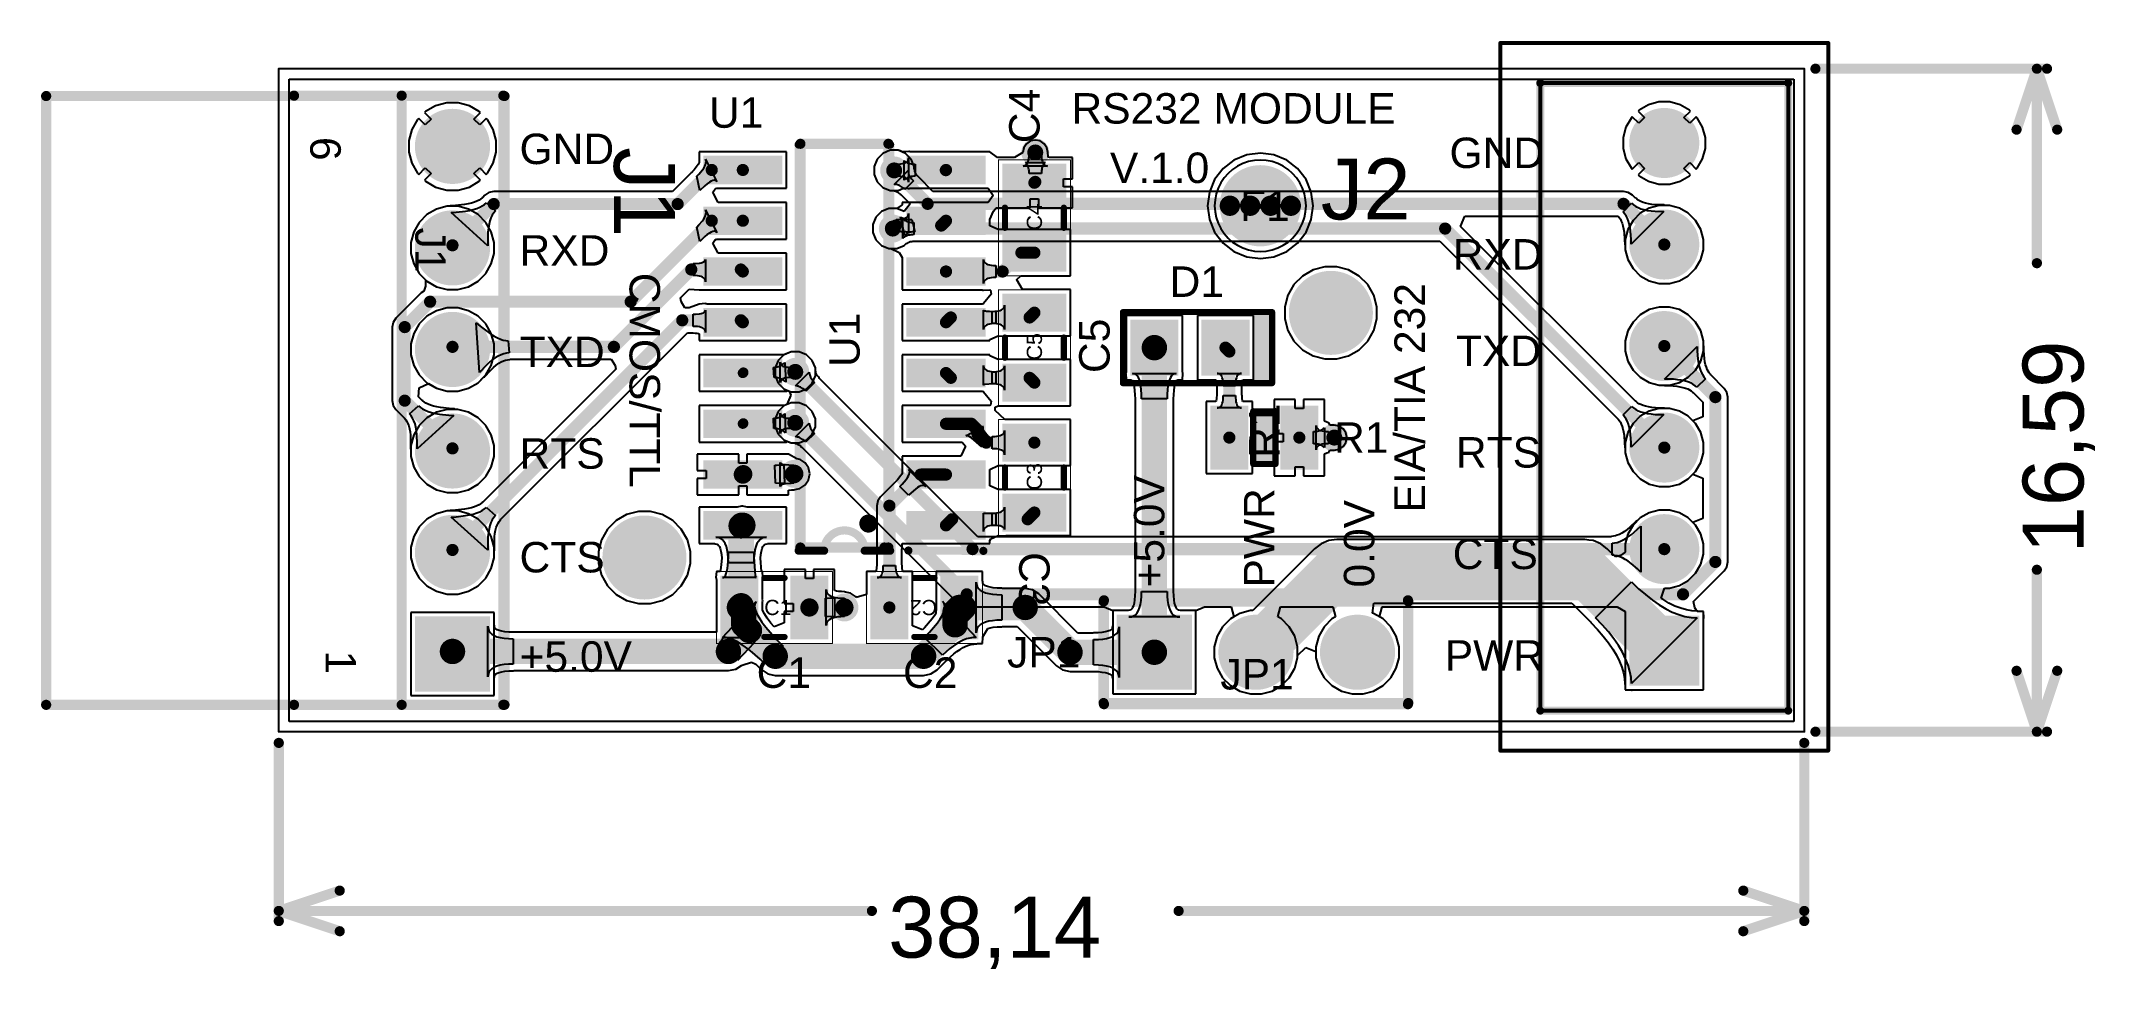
# Model space of a CAD drawing. Header units: inches. Extents: x 19.4 to 70.8, y 64.2 to 87.4.
import ezdxf

# ---------------------------------------------------------------- set-up
doc = ezdxf.new("R2010")
doc.units = ezdxf.units.IN
for name, color, linetype in [('Board', 56, 'Continuous'), ('Bottom Layer', 5, 'Continuous'), ('Bottom Solder', 6, 'Continuous'), ('Mechanical 12', 56, 'Continuous'), ('Mechanical 13', 56, 'Continuous'), ('Mechanical 15', 56, 'Continuous'), ('Mechanical 16', 56, 'Continuous'), ('Multi-Layer', 9, 'Continuous'), ('Pad Holes', 156, 'Continuous'), ('Top Courtyard', 56, 'Continuous'), ('Top Layer', 1, 'Continuous'), ('Top Overlay', 2, 'Continuous'), ('Top Paste', 8, 'Continuous'), ('Top Solder', 216, 'Continuous'), ('Via Holes', 16, 'Continuous')]:
    doc.layers.add(name, color=color, linetype=linetype)
doc.styles.add('Arial', font='', dxfattribs={"height": 0.2})
doc.styles.get('Arial').set_extended_font_data('Arial')

msp = doc.modelspace()

# ---------------------------------------------------------------- texts
at = {"layer": 'Board', "style": 'Arial'}
msp.add_text('16,59', height=1.524, rotation=90, dxfattribs=at).set_placement((70.485, 74.601))
msp.add_text('38,14', height=1.524, dxfattribs=at).set_placement((40.594, 64.491))
at = {"layer": 'Top Overlay', "style": 'Arial'}
for s, height, p in [('U1', 0.762, (36.112, 85.251)), ('RS232 MODULE', 0.762, (45.177, 85.355)), ('GND', 0.762, (31.377, 84.342)), ('GND', 0.762, (54.63, 84.243)), ('V.1.0', 0.762, (46.138, 83.869)), ('J2', 1.524, (51.41, 82.957)), ('RXD', 0.762, (31.377, 81.802)), ('RXD', 0.762, (54.71, 81.703)), ('D1', 0.762, (47.631, 81.02)), ('TXD', 0.762, (31.377, 79.262)), ('TXD', 0.762, (54.79, 79.29)), ('R1', 0.762, (51.742, 77.119)), ('RTS', 0.762, (31.377, 76.722)), ('RTS', 0.762, (54.79, 76.75)), ('CTS', 0.762, (54.71, 74.21)), ('CTS', 0.762, (31.377, 74.127)), ('+5.0V', 0.762, (31.377, 71.642)), ('JP1', 0.762, (43.567, 71.749)), ('PWR', 0.762, (54.511, 71.67)), ('C1', 0.762, (37.305, 71.238)), ('C2', 0.762, (40.965, 71.238))]:
    msp.add_text(s, height=height, dxfattribs=at).set_placement(p)
for s, height, rotation, p in [('C4', 0.762, 90, (44.381, 84.865)), ('J1', 1.524, 270, (33.738, 84.766)), ('CMOS/TTL', 0.762, 270, (34.127, 81.623)), ('EIA/TIA 232', 0.762, 90, (54.014, 75.627)), ('C5', 0.762, 90, (46.131, 79.115)), ('C3', 0.762, 270, (43.869, 74.635))]:
    msp.add_text(s, height=height, rotation=rotation, dxfattribs=at).set_placement(p)

# ---------------------------------------------------------------- blocks, each defined once
blk = doc.blocks.new('FIDUCIAL_1')
at = {"layer": 'Top Layer'}
for p, q in [((-0.437, 1.056), (-0.571, 0.99)), ((-0.296, 1.104), (-0.437, 1.056)), ((-0.149, 1.133), (-0.296, 1.104)), ((0, 1.143), (-0.149, 1.133)), ((0.149, 1.133), (0, 1.143)), ((0.296, 1.104), (0.149, 1.133)), ((0.437, 1.056), (0.296, 1.104)), ((0.571, 0.99), (0.437, 1.056)), ((-0.99, 0.571), (-1.056, 0.437)), ((-0.907, 0.696), (-0.99, 0.571)), ((-0.808, 0.808), (-0.907, 0.696)), ((-0.696, 0.907), (-0.808, 0.808)), ((-0.571, 0.99), (-0.696, 0.907)), ((0.696, 0.907), (0.571, 0.99)), ((0.808, 0.808), (0.696, 0.907)), ((0.907, 0.696), (0.808, 0.808)), ((0.99, 0.571), (0.907, 0.696)), ((1.056, 0.437), (0.99, 0.571)), ((-1.133, 0.149), (-1.143, 0)), ((-1.143, 0), (-1.133, -0.149)), ((-1.104, 0.296), (-1.133, 0.149)), ((-1.056, 0.437), (-1.104, 0.296)), ((1.104, 0.296), (1.056, 0.437)), ((1.133, 0.149), (1.104, 0.296)), ((1.143, 0), (1.133, 0.149)), ((1.133, -0.149), (1.143, 0)), ((-1.133, -0.149), (-1.104, -0.296)), ((-1.104, -0.296), (-1.056, -0.437)), ((-1.056, -0.437), (-0.99, -0.571)), ((0.99, -0.571), (1.056, -0.437)), ((1.056, -0.437), (1.104, -0.296)), ((1.104, -0.296), (1.133, -0.149)), ((-0.99, -0.571), (-0.907, -0.696)), ((-0.907, -0.696), (-0.808, -0.808)), ((-0.808, -0.808), (-0.696, -0.907)), ((-0.696, -0.907), (-0.571, -0.99)), ((-0.571, -0.99), (-0.437, -1.056)), ((0.437, -1.056), (0.571, -0.99)), ((0.571, -0.99), (0.696, -0.907)), ((0.696, -0.907), (0.808, -0.808)), ((0.808, -0.808), (0.907, -0.696)), ((0.907, -0.696), (0.99, -0.571)), ((-0.437, -1.056), (-0.296, -1.104)), ((-0.296, -1.104), (-0.149, -1.133)), ((-0.149, -1.133), (0, -1.143)), ((0, -1.143), (0.149, -1.133)), ((0.149, -1.133), (0.296, -1.104)), ((0.296, -1.104), (0.437, -1.056))]:
    blk.add_line(p, q, dxfattribs=at)
for points in [[(1.143, 0, 0.0254, 0.0254, 1), (-1.143, 0, 0.0254, 0.0254, 1)], [(-1.149, 0, 0.0127, 0.0127, 1), (-1.137, 0, 0.0127, 0.0127, 1)], [(0.254, 0, 0.508, 0.508, 1), (-0.254, 0, 0.508, 0.508, 1)], [(-0.381, 0, 0.254, 0.254, 1), (-0.127, 0, 0.254, 0.254, 1)], [(0.127, 0, 0.254, 0.254, 1), (0.381, 0, 0.254, 0.254, 1)], [(1.137, 0, 0.0127, 0.0127, 1), (1.149, 0, 0.0127, 0.0127, 1)]]:
    blk.add_lwpolyline(points, format="xyseb", close=True, dxfattribs=at)
at = {"layer": 'Top Solder'}
for points in [[(0.762, 0, 0.508, 0.508, 1), (-0.762, 0, 0.508, 0.508, 1)], [(-0.889, 0, 0.254, 0.254, 1), (-0.635, 0, 0.254, 0.254, 1)], [(0.254, 0, 0.508, 0.508, 1), (-0.254, 0, 0.508, 0.508, 1)], [(-0.381, 0, 0.254, 0.254, 1), (-0.127, 0, 0.254, 0.254, 1)], [(0.127, 0, 0.254, 0.254, 1), (0.381, 0, 0.254, 0.254, 1)], [(0.635, 0, 0.254, 0.254, 1), (0.889, 0, 0.254, 0.254, 1)]]:
    blk.add_lwpolyline(points, format="xyseb", close=True, dxfattribs=at)
at = {"layer": 'Mechanical 12', "style": 'Arial'}
blk.add_text('F1', height=0.762, dxfattribs=at).set_placement((-0.508, -0.381))
blk = doc.blocks.new('BERG_M_6V_H_INV_2')
at = {"layer": 'Bottom Layer'}
h = blk.add_hatch(color=5, dxfattribs=at)
edge = h.paths.add_edge_path()
edge.add_arc((0, 0), 0.889, 0, 360)
h = blk.add_hatch(color=5, dxfattribs=at)
edge = h.paths.add_edge_path()
edge.add_arc((2.54, 0), 0.889, 0, 360)
h = blk.add_hatch(color=5, dxfattribs=at)
edge = h.paths.add_edge_path()
edge.add_arc((5.08, 0), 0.889, 0, 360)
h = blk.add_hatch(color=5, dxfattribs=at)
edge = h.paths.add_edge_path()
edge.add_arc((7.62, 0), 0.889, 0, 360)
h = blk.add_hatch(color=5, dxfattribs=at)
edge = h.paths.add_edge_path()
edge.add_arc((10.16, 0), 0.889, 0, 360)
blk.add_hatch(color=5, dxfattribs=at).paths.add_polyline_path([(11.811, 0.889), (13.589, 0.889), (13.589, -0.889), (11.811, -0.889)])
at = {"layer": 'Bottom Solder'}
h = blk.add_hatch(color=6, dxfattribs=at)
edge = h.paths.add_edge_path()
edge.add_arc((0, 0), 0.94, 0, 360)
h = blk.add_hatch(color=6, dxfattribs=at)
edge = h.paths.add_edge_path()
edge.add_arc((2.54, 0), 0.94, 0, 360)
h = blk.add_hatch(color=6, dxfattribs=at)
edge = h.paths.add_edge_path()
edge.add_arc((5.08, 0), 0.94, 0, 360)
h = blk.add_hatch(color=6, dxfattribs=at)
edge = h.paths.add_edge_path()
edge.add_arc((7.62, 0), 0.94, 0, 360)
h = blk.add_hatch(color=6, dxfattribs=at)
edge = h.paths.add_edge_path()
edge.add_arc((10.16, 0), 0.94, 0, 360)
blk.add_hatch(color=6, dxfattribs=at).paths.add_polyline_path([(11.76, 0.94), (13.64, 0.94), (13.64, -0.94), (11.76, -0.94)])
at = {"layer": 'Multi-Layer'}
h = blk.add_hatch(color=9, dxfattribs=at)
edge = h.paths.add_edge_path()
edge.add_arc((0, 0), 0.889, 0, 360)
h = blk.add_hatch(color=9, dxfattribs=at)
edge = h.paths.add_edge_path()
edge.add_arc((2.54, 0), 0.889, 0, 360)
h = blk.add_hatch(color=9, dxfattribs=at)
edge = h.paths.add_edge_path()
edge.add_arc((5.08, 0), 0.889, 0, 360)
h = blk.add_hatch(color=9, dxfattribs=at)
edge = h.paths.add_edge_path()
edge.add_arc((7.62, 0), 0.889, 0, 360)
h = blk.add_hatch(color=9, dxfattribs=at)
edge = h.paths.add_edge_path()
edge.add_arc((10.16, 0), 0.889, 0, 360)
blk.add_hatch(color=9, dxfattribs=at).paths.add_polyline_path([(11.811, 0.889), (13.589, 0.889), (13.589, -0.889), (11.811, -0.889)])
at = {"layer": 'Pad Holes'}
h = blk.add_hatch(color=7, dxfattribs=at)
edge = h.paths.add_edge_path()
edge.add_arc((0, 0), 0.55, 0, 360)
h = blk.add_hatch(color=7, dxfattribs=at)
edge = h.paths.add_edge_path()
edge.add_arc((2.54, 0), 0.55, 0, 360)
h = blk.add_hatch(color=7, dxfattribs=at)
edge = h.paths.add_edge_path()
edge.add_arc((5.08, 0), 0.55, 0, 360)
h = blk.add_hatch(color=7, dxfattribs=at)
edge = h.paths.add_edge_path()
edge.add_arc((7.62, 0), 0.55, 0, 360)
h = blk.add_hatch(color=7, dxfattribs=at)
edge = h.paths.add_edge_path()
edge.add_arc((10.16, 0), 0.55, 0, 360)
h = blk.add_hatch(color=7, dxfattribs=at)
edge = h.paths.add_edge_path()
edge.add_arc((12.7, 0), 0.55, 0, 360)
at = {"layer": 'Top Layer'}
h = blk.add_hatch(color=1, dxfattribs=at)
edge = h.paths.add_edge_path()
edge.add_arc((0, 0), 0.889, 0, 360)
h = blk.add_hatch(color=1, dxfattribs=at)
edge = h.paths.add_edge_path()
edge.add_arc((2.54, 0), 0.889, 0, 360)
h = blk.add_hatch(color=1, dxfattribs=at)
edge = h.paths.add_edge_path()
edge.add_arc((5.08, 0), 0.889, 0, 360)
h = blk.add_hatch(color=1, dxfattribs=at)
edge = h.paths.add_edge_path()
edge.add_arc((7.62, 0), 0.889, 0, 360)
h = blk.add_hatch(color=1, dxfattribs=at)
edge = h.paths.add_edge_path()
edge.add_arc((10.16, 0), 0.889, 0, 360)
blk.add_hatch(color=1, dxfattribs=at).paths.add_polyline_path([(11.811, 0.889), (13.589, 0.889), (13.589, -0.889), (11.811, -0.889)])
at = {"layer": 'Top Solder'}
h = blk.add_hatch(color=216, dxfattribs=at)
edge = h.paths.add_edge_path()
edge.add_arc((0, 0), 0.94, 0, 360)
h = blk.add_hatch(color=216, dxfattribs=at)
edge = h.paths.add_edge_path()
edge.add_arc((2.54, 0), 0.94, 0, 360)
h = blk.add_hatch(color=216, dxfattribs=at)
edge = h.paths.add_edge_path()
edge.add_arc((5.08, 0), 0.94, 0, 360)
h = blk.add_hatch(color=216, dxfattribs=at)
edge = h.paths.add_edge_path()
edge.add_arc((7.62, 0), 0.94, 0, 360)
h = blk.add_hatch(color=216, dxfattribs=at)
edge = h.paths.add_edge_path()
edge.add_arc((10.16, 0), 0.94, 0, 360)
blk.add_hatch(color=216, dxfattribs=at).paths.add_polyline_path([(11.76, 0.94), (13.64, 0.94), (13.64, -0.94), (11.76, -0.94)])
at = {"layer": 'Mechanical 16'}
for points in [[(13.97, 1.3, 0.254, 0.254, 0), (-1.26, 1.3, 0.254, 0.254, 0)], [(-1.26, -10.16, 0.254, 0.254, 0), (-1.26, 1.3, 0.254, 0.254, 0)], [(13.97, -10.16, 0.254, 0.254, 0), (13.97, 1.3, 0.254, 0.254, 0)], [(13.97, -10.16, 0.254, 0.254, 0), (-1.26, -10.16, 0.254, 0.254, 0)]]:
    blk.add_lwpolyline(points, format="xyseb", dxfattribs=at)
for points in [[(-1.323, 1.3, 0.127, 0.127, 1), (-1.196, 1.3, 0.127, 0.127, 1)], [(-1.323, 1.3, 0.127, 0.127, 1), (-1.196, 1.3, 0.127, 0.127, 1)], [(13.907, 1.3, 0.127, 0.127, 1), (14.034, 1.3, 0.127, 0.127, 1)], [(13.907, 1.3, 0.127, 0.127, 1), (14.034, 1.3, 0.127, 0.127, 1)], [(-1.323, -10.16, 0.127, 0.127, 1), (-1.196, -10.16, 0.127, 0.127, 1)], [(-1.323, -10.16, 0.127, 0.127, 1), (-1.196, -10.16, 0.127, 0.127, 1)], [(13.907, -10.16, 0.127, 0.127, 1), (14.034, -10.16, 0.127, 0.127, 1)], [(13.907, -10.16, 0.127, 0.127, 1), (14.034, -10.16, 0.127, 0.127, 1)]]:
    blk.add_lwpolyline(points, format="xyseb", close=True, dxfattribs=at)
at = {"layer": 'Top Overlay'}
for points in [[(-1.27, -1.27, 0.254, 0.254, 0), (-1.27, 1.27, 0.254, 0.254, 0)], [(-1.27, 1.27, 0.254, 0.254, 0), (13.97, 1.27, 0.254, 0.254, 0)], [(13.97, -1.27, 0.254, 0.254, 0), (13.97, 1.27, 0.254, 0.254, 0)], [(-1.27, -3.962, 0.254, 0.254, 0), (-1.27, -1.27, 0.254, 0.254, 0)], [(13.97, -1.27, 0.254, 0.254, 0), (-1.27, -1.27, 0.254, 0.254, 0)], [(13.97, -3.962, 0.254, 0.254, 0), (13.97, -1.27, 0.254, 0.254, 0)]]:
    blk.add_lwpolyline(points, format="xyseb", dxfattribs=at)
for points in [[(-1.333, 1.27, 0.127, 0.127, 1), (-1.206, 1.27, 0.127, 0.127, 1)], [(-1.333, 1.27, 0.127, 0.127, 1), (-1.206, 1.27, 0.127, 0.127, 1)], [(13.907, 1.27, 0.127, 0.127, 1), (14.034, 1.27, 0.127, 0.127, 1)], [(13.907, 1.27, 0.127, 0.127, 1), (14.034, 1.27, 0.127, 0.127, 1)], [(-1.333, -1.27, 0.127, 0.127, 1), (-1.206, -1.27, 0.127, 0.127, 1)], [(-1.333, -1.27, 0.127, 0.127, 1), (-1.206, -1.27, 0.127, 0.127, 1)], [(-1.333, -1.27, 0.127, 0.127, 1), (-1.206, -1.27, 0.127, 0.127, 1)], [(13.907, -1.27, 0.127, 0.127, 1), (14.034, -1.27, 0.127, 0.127, 1)], [(13.907, -1.27, 0.127, 0.127, 1), (14.034, -1.27, 0.127, 0.127, 1)], [(13.907, -1.27, 0.127, 0.127, 1), (14.034, -1.27, 0.127, 0.127, 1)], [(-1.333, -3.962, 0.127, 0.127, 1), (-1.206, -3.962, 0.127, 0.127, 1)], [(13.907, -3.962, 0.127, 0.127, 1), (14.034, -3.962, 0.127, 0.127, 1)]]:
    blk.add_lwpolyline(points, format="xyseb", close=True, dxfattribs=at)
at = {"layer": 'Mechanical 12', "style": 'Arial'}
blk.add_text('J1', height=0.762, dxfattribs=at).set_placement((2.032, -0.931))
at = {"layer": 'Top Overlay', "style": 'Arial'}
for s, p in [('1', (12.609, -3.175)), ('6', (-0.236, -3.556))]:
    blk.add_text(s, height=0.762, dxfattribs=at).set_placement(p)
blk = doc.blocks.new('JMP_3_PTH_180_3')
at = {"layer": 'Bottom Layer'}
blk.add_hatch(color=5, dxfattribs=at).paths.add_polyline_path([(-3.429, 0.889), (-1.651, 0.889), (-1.651, -0.889), (-3.429, -0.889)])
h = blk.add_hatch(color=5, dxfattribs=at)
edge = h.paths.add_edge_path()
edge.add_arc((0, 0), 0.889, 0, 360)
h = blk.add_hatch(color=5, dxfattribs=at)
edge = h.paths.add_edge_path()
edge.add_arc((2.54, 0), 0.889, 0, 360)
at = {"layer": 'Bottom Solder'}
blk.add_hatch(color=6, dxfattribs=at).paths.add_polyline_path([(-3.48, 0.94), (-1.6, 0.94), (-1.6, -0.94), (-3.48, -0.94)])
h = blk.add_hatch(color=6, dxfattribs=at)
edge = h.paths.add_edge_path()
edge.add_arc((0, 0), 0.94, 0, 360)
h = blk.add_hatch(color=6, dxfattribs=at)
edge = h.paths.add_edge_path()
edge.add_arc((2.54, 0), 0.94, 0, 360)
at = {"layer": 'Multi-Layer'}
blk.add_hatch(color=9, dxfattribs=at).paths.add_polyline_path([(-3.429, 0.889), (-1.651, 0.889), (-1.651, -0.889), (-3.429, -0.889)])
h = blk.add_hatch(color=9, dxfattribs=at)
edge = h.paths.add_edge_path()
edge.add_arc((0, 0), 0.889, 0, 360)
h = blk.add_hatch(color=9, dxfattribs=at)
edge = h.paths.add_edge_path()
edge.add_arc((2.54, 0), 0.889, 0, 360)
at = {"layer": 'Pad Holes'}
h = blk.add_hatch(color=7, dxfattribs=at)
edge = h.paths.add_edge_path()
edge.add_arc((-2.54, 0), 0.55, 0, 360)
h = blk.add_hatch(color=7, dxfattribs=at)
edge = h.paths.add_edge_path()
edge.add_arc((0, 0), 0.55, 0, 360)
h = blk.add_hatch(color=7, dxfattribs=at)
edge = h.paths.add_edge_path()
edge.add_arc((2.54, 0), 0.55, 0, 360)
at = {"layer": 'Top Layer'}
blk.add_hatch(color=1, dxfattribs=at).paths.add_polyline_path([(-3.429, 0.889), (-1.651, 0.889), (-1.651, -0.889), (-3.429, -0.889)])
h = blk.add_hatch(color=1, dxfattribs=at)
edge = h.paths.add_edge_path()
edge.add_arc((0, 0), 0.889, 0, 360)
h = blk.add_hatch(color=1, dxfattribs=at)
edge = h.paths.add_edge_path()
edge.add_arc((2.54, 0), 0.889, 0, 360)
at = {"layer": 'Top Solder'}
blk.add_hatch(color=216, dxfattribs=at).paths.add_polyline_path([(-3.48, 0.94), (-1.6, 0.94), (-1.6, -0.94), (-3.48, -0.94)])
h = blk.add_hatch(color=216, dxfattribs=at)
edge = h.paths.add_edge_path()
edge.add_arc((0, 0), 0.94, 0, 360)
h = blk.add_hatch(color=216, dxfattribs=at)
edge = h.paths.add_edge_path()
edge.add_arc((2.54, 0), 0.94, 0, 360)
at = {"layer": 'Mechanical 16'}
for points in [[(-3.8, 1.3, 0.254, 0.254, 0), (3.8, 1.3, 0.254, 0.254, 0)], [(-3.8, -1.3, 0.254, 0.254, 0), (-3.8, 1.3, 0.254, 0.254, 0)], [(3.8, -1.3, 0.254, 0.254, 0), (3.8, 1.3, 0.254, 0.254, 0)], [(-3.8, -1.3, 0.254, 0.254, 0), (3.8, -1.3, 0.254, 0.254, 0)]]:
    blk.add_lwpolyline(points, format="xyseb", dxfattribs=at)
for points in [[(-3.864, 1.3, 0.127, 0.127, 1), (-3.737, 1.3, 0.127, 0.127, 1)], [(-3.864, 1.3, 0.127, 0.127, 1), (-3.737, 1.3, 0.127, 0.127, 1)], [(3.737, 1.3, 0.127, 0.127, 1), (3.864, 1.3, 0.127, 0.127, 1)], [(3.737, 1.3, 0.127, 0.127, 1), (3.864, 1.3, 0.127, 0.127, 1)], [(-3.864, -1.3, 0.127, 0.127, 1), (-3.737, -1.3, 0.127, 0.127, 1)], [(-3.864, -1.3, 0.127, 0.127, 1), (-3.737, -1.3, 0.127, 0.127, 1)], [(3.737, -1.3, 0.127, 0.127, 1), (3.864, -1.3, 0.127, 0.127, 1)], [(3.737, -1.3, 0.127, 0.127, 1), (3.864, -1.3, 0.127, 0.127, 1)]]:
    blk.add_lwpolyline(points, format="xyseb", close=True, dxfattribs=at)
at = {"layer": 'Top Overlay'}
for points in [[(-3.81, -1.27, 0.254, 0.254, 0), (-3.81, 1.27, 0.254, 0.254, 0)], [(-3.81, 1.27, 0.254, 0.254, 0), (3.81, 1.27, 0.254, 0.254, 0)], [(3.81, -1.27, 0.254, 0.254, 0), (3.81, 1.27, 0.254, 0.254, 0)], [(-3.81, -1.27, 0.254, 0.254, 0), (3.81, -1.27, 0.254, 0.254, 0)]]:
    blk.add_lwpolyline(points, format="xyseb", dxfattribs=at)
for points in [[(-3.873, 1.27, 0.127, 0.127, 1), (-3.747, 1.27, 0.127, 0.127, 1)], [(-3.873, 1.27, 0.127, 0.127, 1), (-3.747, 1.27, 0.127, 0.127, 1)], [(3.747, 1.27, 0.127, 0.127, 1), (3.873, 1.27, 0.127, 0.127, 1)], [(3.747, 1.27, 0.127, 0.127, 1), (3.873, 1.27, 0.127, 0.127, 1)], [(-3.873, -1.27, 0.127, 0.127, 1), (-3.747, -1.27, 0.127, 0.127, 1)], [(-3.873, -1.27, 0.127, 0.127, 1), (-3.747, -1.27, 0.127, 0.127, 1)], [(3.747, -1.27, 0.127, 0.127, 1), (3.873, -1.27, 0.127, 0.127, 1)], [(3.747, -1.27, 0.127, 0.127, 1), (3.873, -1.27, 0.127, 0.127, 1)]]:
    blk.add_lwpolyline(points, format="xyseb", close=True, dxfattribs=at)
at = {"layer": 'Mechanical 12', "style": 'Arial'}
blk.add_text('JP1', height=0.762, rotation=360, dxfattribs=at).set_placement((-0.889, -0.931))
at = {"layer": 'Top Overlay', "style": 'Arial'}
for s, p in [('+5.0V', (-2.29, 1.62)), ('PWR', (0.46, 1.62)), ('0.0V', (2.96, 1.62))]:
    blk.add_text(s, height=0.762, rotation=90, dxfattribs=at).set_placement(p)
blk = doc.blocks.new('C0805_4')
at = {"layer": 'Top Layer'}
for points in [[(0.75, 1.3), (0.75, 0.45), (-0.75, 0.45), (-0.75, 1.3)], [(0.75, -0.45), (0.75, -1.3), (-0.75, -1.3), (-0.75, -0.45)]]:
    blk.add_hatch(color=1, dxfattribs=at).paths.add_polyline_path(points)
at = {"layer": 'Top Paste'}
for points in [[(0.75, 1.3), (0.75, 0.45), (-0.75, 0.45), (-0.75, 1.3)], [(0.75, -0.45), (0.75, -1.3), (-0.75, -1.3), (-0.75, -0.45)]]:
    blk.add_hatch(color=8, dxfattribs=at).paths.add_polyline_path(points)
at = {"layer": 'Top Solder'}
for points in [[(0.8, 1.35), (0.8, 0.4), (-0.8, 0.4), (-0.8, 1.35)], [(0.8, -0.4), (0.8, -1.35), (-0.8, -1.35), (-0.8, -0.4)]]:
    blk.add_hatch(color=216, dxfattribs=at).paths.add_polyline_path(points)
at = {"layer": 'Top Courtyard'}
for points in [[(-0.9, 1.45, 0.0254, 0.0254, 0), (-0.9, -1.45, 0.0254, 0.0254, 0)], [(0.9, 1.45, 0.0254, 0.0254, 0), (-0.9, 1.45, 0.0254, 0.0254, 0)], [(0.9, 1.45, 0.0254, 0.0254, 0), (0.9, -1.45, 0.0254, 0.0254, 0)], [(0.9, -1.45, 0.0254, 0.0254, 0), (-0.9, -1.45, 0.0254, 0.0254, 0)]]:
    blk.add_lwpolyline(points, format="xyseb", dxfattribs=at)
for points in [[(-0.906, 1.45, 0.0127, 0.0127, 1), (-0.894, 1.45, 0.0127, 0.0127, 1)], [(-0.906, 1.45, 0.0127, 0.0127, 1), (-0.894, 1.45, 0.0127, 0.0127, 1)], [(0.894, 1.45, 0.0127, 0.0127, 1), (0.906, 1.45, 0.0127, 0.0127, 1)], [(0.894, 1.45, 0.0127, 0.0127, 1), (0.906, 1.45, 0.0127, 0.0127, 1)], [(-0.906, -1.45, 0.0127, 0.0127, 1), (-0.894, -1.45, 0.0127, 0.0127, 1)], [(-0.906, -1.45, 0.0127, 0.0127, 1), (-0.894, -1.45, 0.0127, 0.0127, 1)], [(0.894, -1.45, 0.0127, 0.0127, 1), (0.906, -1.45, 0.0127, 0.0127, 1)], [(0.894, -1.45, 0.0127, 0.0127, 1), (0.906, -1.45, 0.0127, 0.0127, 1)]]:
    blk.add_lwpolyline(points, format="xyseb", close=True, dxfattribs=at)
at = {"layer": 'Top Overlay'}
for points in [[(-0.737, 0.254, 0.152, 0.152, 0), (-0.737, -0.254, 0.152, 0.152, 0)], [(0.737, -0.254, 0.152, 0.152, 0), (0.737, 0.254, 0.152, 0.152, 0)]]:
    blk.add_lwpolyline(points, format="xyseb", dxfattribs=at)
for points in [[(-0.775, 0.254, 0.0762, 0.0762, 1), (-0.699, 0.254, 0.0762, 0.0762, 1)], [(0.699, 0.254, 0.0762, 0.0762, 1), (0.775, 0.254, 0.0762, 0.0762, 1)], [(-0.775, -0.254, 0.0762, 0.0762, 1), (-0.699, -0.254, 0.0762, 0.0762, 1)], [(0.699, -0.254, 0.0762, 0.0762, 1), (0.775, -0.254, 0.0762, 0.0762, 1)]]:
    blk.add_lwpolyline(points, format="xyseb", close=True, dxfattribs=at)
at = {"layer": 'Mechanical 12', "style": 'Arial'}
blk.add_text('C5', height=0.381, rotation=-90, dxfattribs=at).set_placement((-0.19, 0.317))
blk = doc.blocks.new('C0805_5')
at = {"layer": 'Top Layer'}
for points in [[(0.75, 1.3), (0.75, 0.45), (-0.75, 0.45), (-0.75, 1.3)], [(0.75, -0.45), (0.75, -1.3), (-0.75, -1.3), (-0.75, -0.45)]]:
    blk.add_hatch(color=1, dxfattribs=at).paths.add_polyline_path(points)
at = {"layer": 'Top Paste'}
for points in [[(0.75, 1.3), (0.75, 0.45), (-0.75, 0.45), (-0.75, 1.3)], [(0.75, -0.45), (0.75, -1.3), (-0.75, -1.3), (-0.75, -0.45)]]:
    blk.add_hatch(color=8, dxfattribs=at).paths.add_polyline_path(points)
at = {"layer": 'Top Solder'}
for points in [[(0.8, 1.35), (0.8, 0.4), (-0.8, 0.4), (-0.8, 1.35)], [(0.8, -0.4), (0.8, -1.35), (-0.8, -1.35), (-0.8, -0.4)]]:
    blk.add_hatch(color=216, dxfattribs=at).paths.add_polyline_path(points)
at = {"layer": 'Top Courtyard'}
for points in [[(-0.9, 1.45, 0.0254, 0.0254, 0), (-0.9, -1.45, 0.0254, 0.0254, 0)], [(0.9, 1.45, 0.0254, 0.0254, 0), (-0.9, 1.45, 0.0254, 0.0254, 0)], [(0.9, 1.45, 0.0254, 0.0254, 0), (0.9, -1.45, 0.0254, 0.0254, 0)], [(0.9, -1.45, 0.0254, 0.0254, 0), (-0.9, -1.45, 0.0254, 0.0254, 0)]]:
    blk.add_lwpolyline(points, format="xyseb", dxfattribs=at)
for points in [[(-0.906, 1.45, 0.0127, 0.0127, 1), (-0.894, 1.45, 0.0127, 0.0127, 1)], [(-0.906, 1.45, 0.0127, 0.0127, 1), (-0.894, 1.45, 0.0127, 0.0127, 1)], [(0.894, 1.45, 0.0127, 0.0127, 1), (0.906, 1.45, 0.0127, 0.0127, 1)], [(0.894, 1.45, 0.0127, 0.0127, 1), (0.906, 1.45, 0.0127, 0.0127, 1)], [(-0.906, -1.45, 0.0127, 0.0127, 1), (-0.894, -1.45, 0.0127, 0.0127, 1)], [(-0.906, -1.45, 0.0127, 0.0127, 1), (-0.894, -1.45, 0.0127, 0.0127, 1)], [(0.894, -1.45, 0.0127, 0.0127, 1), (0.906, -1.45, 0.0127, 0.0127, 1)], [(0.894, -1.45, 0.0127, 0.0127, 1), (0.906, -1.45, 0.0127, 0.0127, 1)]]:
    blk.add_lwpolyline(points, format="xyseb", close=True, dxfattribs=at)
at = {"layer": 'Top Overlay'}
for points in [[(-0.737, 0.254, 0.152, 0.152, 0), (-0.737, -0.254, 0.152, 0.152, 0)], [(0.737, -0.254, 0.152, 0.152, 0), (0.737, 0.254, 0.152, 0.152, 0)]]:
    blk.add_lwpolyline(points, format="xyseb", dxfattribs=at)
for points in [[(-0.775, 0.254, 0.0762, 0.0762, 1), (-0.699, 0.254, 0.0762, 0.0762, 1)], [(0.698, 0.254, 0.0762, 0.0762, 1), (0.775, 0.254, 0.0762, 0.0762, 1)], [(-0.775, -0.254, 0.0762, 0.0762, 1), (-0.699, -0.254, 0.0762, 0.0762, 1)], [(0.698, -0.254, 0.0762, 0.0762, 1), (0.775, -0.254, 0.0762, 0.0762, 1)]]:
    blk.add_lwpolyline(points, format="xyseb", close=True, dxfattribs=at)
at = {"layer": 'Mechanical 12', "style": 'Arial'}
blk.add_text('C4', height=0.381, rotation=-90, dxfattribs=at).set_placement((-0.19, 0.317))
blk = doc.blocks.new('C0805_6')
at = {"layer": 'Top Layer'}
for points in [[(0.75, 1.3), (0.75, 0.45), (-0.75, 0.45), (-0.75, 1.3)], [(0.75, -0.45), (0.75, -1.3), (-0.75, -1.3), (-0.75, -0.45)]]:
    blk.add_hatch(color=1, dxfattribs=at).paths.add_polyline_path(points)
at = {"layer": 'Top Paste'}
for points in [[(0.75, 1.3), (0.75, 0.45), (-0.75, 0.45), (-0.75, 1.3)], [(0.75, -0.45), (0.75, -1.3), (-0.75, -1.3), (-0.75, -0.45)]]:
    blk.add_hatch(color=8, dxfattribs=at).paths.add_polyline_path(points)
at = {"layer": 'Top Solder'}
for points in [[(0.8, 1.35), (0.8, 0.4), (-0.8, 0.4), (-0.8, 1.35)], [(0.8, -0.4), (0.8, -1.35), (-0.8, -1.35), (-0.8, -0.4)]]:
    blk.add_hatch(color=216, dxfattribs=at).paths.add_polyline_path(points)
at = {"layer": 'Top Courtyard'}
for points in [[(-0.9, 1.45, 0.0254, 0.0254, 0), (-0.9, -1.45, 0.0254, 0.0254, 0)], [(0.9, 1.45, 0.0254, 0.0254, 0), (-0.9, 1.45, 0.0254, 0.0254, 0)], [(0.9, 1.45, 0.0254, 0.0254, 0), (0.9, -1.45, 0.0254, 0.0254, 0)], [(0.9, -1.45, 0.0254, 0.0254, 0), (-0.9, -1.45, 0.0254, 0.0254, 0)]]:
    blk.add_lwpolyline(points, format="xyseb", dxfattribs=at)
for points in [[(-0.906, 1.45, 0.0127, 0.0127, 1), (-0.894, 1.45, 0.0127, 0.0127, 1)], [(-0.906, 1.45, 0.0127, 0.0127, 1), (-0.894, 1.45, 0.0127, 0.0127, 1)], [(0.894, 1.45, 0.0127, 0.0127, 1), (0.906, 1.45, 0.0127, 0.0127, 1)], [(0.894, 1.45, 0.0127, 0.0127, 1), (0.906, 1.45, 0.0127, 0.0127, 1)], [(-0.906, -1.45, 0.0127, 0.0127, 1), (-0.894, -1.45, 0.0127, 0.0127, 1)], [(-0.906, -1.45, 0.0127, 0.0127, 1), (-0.894, -1.45, 0.0127, 0.0127, 1)], [(0.894, -1.45, 0.0127, 0.0127, 1), (0.906, -1.45, 0.0127, 0.0127, 1)], [(0.894, -1.45, 0.0127, 0.0127, 1), (0.906, -1.45, 0.0127, 0.0127, 1)]]:
    blk.add_lwpolyline(points, format="xyseb", close=True, dxfattribs=at)
at = {"layer": 'Top Overlay'}
for points in [[(-0.737, -0.254, 0.152, 0.152, 0), (-0.737, 0.254, 0.152, 0.152, 0)], [(0.737, -0.254, 0.152, 0.152, 0), (0.737, 0.254, 0.152, 0.152, 0)]]:
    blk.add_lwpolyline(points, format="xyseb", dxfattribs=at)
for points in [[(-0.775, 0.254, 0.0762, 0.0762, 1), (-0.699, 0.254, 0.0762, 0.0762, 1)], [(0.699, 0.254, 0.0762, 0.0762, 1), (0.775, 0.254, 0.0762, 0.0762, 1)], [(-0.775, -0.254, 0.0762, 0.0762, 1), (-0.699, -0.254, 0.0762, 0.0762, 1)], [(0.699, -0.254, 0.0762, 0.0762, 1), (0.775, -0.254, 0.0762, 0.0762, 1)]]:
    blk.add_lwpolyline(points, format="xyseb", close=True, dxfattribs=at)
at = {"layer": 'Mechanical 12', "style": 'Arial'}
blk.add_text('C3', height=0.381, rotation=-90, dxfattribs=at).set_placement((-0.19, 0.317))
blk = doc.blocks.new('C0805_7')
at = {"layer": 'Top Layer'}
for points in [[(0.75, 1.3), (0.75, 0.45), (-0.75, 0.45), (-0.75, 1.3)], [(0.75, -0.45), (0.75, -1.3), (-0.75, -1.3), (-0.75, -0.45)]]:
    blk.add_hatch(color=1, dxfattribs=at).paths.add_polyline_path(points)
at = {"layer": 'Top Paste'}
for points in [[(0.75, 1.3), (0.75, 0.45), (-0.75, 0.45), (-0.75, 1.3)], [(0.75, -0.45), (0.75, -1.3), (-0.75, -1.3), (-0.75, -0.45)]]:
    blk.add_hatch(color=8, dxfattribs=at).paths.add_polyline_path(points)
at = {"layer": 'Top Solder'}
for points in [[(0.8, 1.35), (0.8, 0.4), (-0.8, 0.4), (-0.8, 1.35)], [(0.8, -0.4), (0.8, -1.35), (-0.8, -1.35), (-0.8, -0.4)]]:
    blk.add_hatch(color=216, dxfattribs=at).paths.add_polyline_path(points)
at = {"layer": 'Top Courtyard'}
for points in [[(-0.9, -1.45, 0.0254, 0.0254, 0), (-0.9, 1.45, 0.0254, 0.0254, 0)], [(0.9, 1.45, 0.0254, 0.0254, 0), (-0.9, 1.45, 0.0254, 0.0254, 0)], [(0.9, -1.45, 0.0254, 0.0254, 0), (0.9, 1.45, 0.0254, 0.0254, 0)], [(0.9, -1.45, 0.0254, 0.0254, 0), (-0.9, -1.45, 0.0254, 0.0254, 0)]]:
    blk.add_lwpolyline(points, format="xyseb", dxfattribs=at)
for points in [[(-0.906, 1.45, 0.0127, 0.0127, 1), (-0.894, 1.45, 0.0127, 0.0127, 1)], [(-0.906, 1.45, 0.0127, 0.0127, 1), (-0.894, 1.45, 0.0127, 0.0127, 1)], [(0.894, 1.45, 0.0127, 0.0127, 1), (0.906, 1.45, 0.0127, 0.0127, 1)], [(0.894, 1.45, 0.0127, 0.0127, 1), (0.906, 1.45, 0.0127, 0.0127, 1)], [(-0.906, -1.45, 0.0127, 0.0127, 1), (-0.894, -1.45, 0.0127, 0.0127, 1)], [(-0.906, -1.45, 0.0127, 0.0127, 1), (-0.894, -1.45, 0.0127, 0.0127, 1)], [(0.894, -1.45, 0.0127, 0.0127, 1), (0.906, -1.45, 0.0127, 0.0127, 1)], [(0.894, -1.45, 0.0127, 0.0127, 1), (0.906, -1.45, 0.0127, 0.0127, 1)]]:
    blk.add_lwpolyline(points, format="xyseb", close=True, dxfattribs=at)
at = {"layer": 'Top Overlay'}
for points in [[(-0.737, -0.254, 0.152, 0.152, 0), (-0.737, 0.254, 0.152, 0.152, 0)], [(0.737, -0.254, 0.152, 0.152, 0), (0.737, 0.254, 0.152, 0.152, 0)]]:
    blk.add_lwpolyline(points, format="xyseb", dxfattribs=at)
for points in [[(-0.775, 0.254, 0.0762, 0.0762, 1), (-0.699, 0.254, 0.0762, 0.0762, 1)], [(0.699, 0.254, 0.0762, 0.0762, 1), (0.775, 0.254, 0.0762, 0.0762, 1)], [(-0.775, -0.254, 0.0762, 0.0762, 1), (-0.699, -0.254, 0.0762, 0.0762, 1)], [(0.699, -0.254, 0.0762, 0.0762, 1), (0.775, -0.254, 0.0762, 0.0762, 1)]]:
    blk.add_lwpolyline(points, format="xyseb", close=True, dxfattribs=at)
at = {"layer": 'Mechanical 12', "style": 'Arial'}
blk.add_text('C2', height=0.381, rotation=-90, dxfattribs=at).set_placement((-0.19, 0.317))
blk = doc.blocks.new('C0805_8')
at = {"layer": 'Top Layer'}
for points in [[(0.75, 1.3), (0.75, 0.45), (-0.75, 0.45), (-0.75, 1.3)], [(0.75, -0.45), (0.75, -1.3), (-0.75, -1.3), (-0.75, -0.45)]]:
    blk.add_hatch(color=1, dxfattribs=at).paths.add_polyline_path(points)
at = {"layer": 'Top Paste'}
for points in [[(0.75, 1.3), (0.75, 0.45), (-0.75, 0.45), (-0.75, 1.3)], [(0.75, -0.45), (0.75, -1.3), (-0.75, -1.3), (-0.75, -0.45)]]:
    blk.add_hatch(color=8, dxfattribs=at).paths.add_polyline_path(points)
at = {"layer": 'Top Solder'}
for points in [[(0.8, 1.35), (0.8, 0.4), (-0.8, 0.4), (-0.8, 1.35)], [(0.8, -0.4), (0.8, -1.35), (-0.8, -1.35), (-0.8, -0.4)]]:
    blk.add_hatch(color=216, dxfattribs=at).paths.add_polyline_path(points)
at = {"layer": 'Top Courtyard'}
for points in [[(-0.9, 1.45, 0.0254, 0.0254, 0), (-0.9, -1.45, 0.0254, 0.0254, 0)], [(-0.9, 1.45, 0.0254, 0.0254, 0), (0.9, 1.45, 0.0254, 0.0254, 0)], [(0.9, 1.45, 0.0254, 0.0254, 0), (0.9, -1.45, 0.0254, 0.0254, 0)], [(-0.9, -1.45, 0.0254, 0.0254, 0), (0.9, -1.45, 0.0254, 0.0254, 0)]]:
    blk.add_lwpolyline(points, format="xyseb", dxfattribs=at)
for points in [[(-0.906, 1.45, 0.0127, 0.0127, 1), (-0.894, 1.45, 0.0127, 0.0127, 1)], [(-0.906, 1.45, 0.0127, 0.0127, 1), (-0.894, 1.45, 0.0127, 0.0127, 1)], [(0.894, 1.45, 0.0127, 0.0127, 1), (0.906, 1.45, 0.0127, 0.0127, 1)], [(0.894, 1.45, 0.0127, 0.0127, 1), (0.906, 1.45, 0.0127, 0.0127, 1)], [(-0.906, -1.45, 0.0127, 0.0127, 1), (-0.894, -1.45, 0.0127, 0.0127, 1)], [(-0.906, -1.45, 0.0127, 0.0127, 1), (-0.894, -1.45, 0.0127, 0.0127, 1)], [(0.894, -1.45, 0.0127, 0.0127, 1), (0.906, -1.45, 0.0127, 0.0127, 1)], [(0.894, -1.45, 0.0127, 0.0127, 1), (0.906, -1.45, 0.0127, 0.0127, 1)]]:
    blk.add_lwpolyline(points, format="xyseb", close=True, dxfattribs=at)
at = {"layer": 'Top Overlay'}
for points in [[(-0.737, 0.254, 0.152, 0.152, 0), (-0.737, -0.254, 0.152, 0.152, 0)], [(0.737, 0.254, 0.152, 0.152, 0), (0.737, -0.254, 0.152, 0.152, 0)]]:
    blk.add_lwpolyline(points, format="xyseb", dxfattribs=at)
for points in [[(-0.775, 0.254, 0.0762, 0.0762, 1), (-0.699, 0.254, 0.0762, 0.0762, 1)], [(0.699, 0.254, 0.0762, 0.0762, 1), (0.775, 0.254, 0.0762, 0.0762, 1)], [(-0.775, -0.254, 0.0762, 0.0762, 1), (-0.699, -0.254, 0.0762, 0.0762, 1)], [(0.699, -0.254, 0.0762, 0.0762, 1), (0.775, -0.254, 0.0762, 0.0762, 1)]]:
    blk.add_lwpolyline(points, format="xyseb", close=True, dxfattribs=at)
at = {"layer": 'Mechanical 12', "style": 'Arial'}
blk.add_text('C1', height=0.381, rotation=270, dxfattribs=at).set_placement((-0.19, 0.254))
blk = doc.blocks.new('SOIC16N_9')
at = {"layer": 'Top Layer'}
for points in [[(-1.6, 4.75), (-1.6, 4.14), (-3.48, 4.14), (-3.48, 4.75)], [(3.48, 4.75), (3.48, 4.14), (1.6, 4.14), (1.6, 4.75)], [(-1.6, 3.48), (-1.6, 2.87), (-3.48, 2.87), (-3.48, 3.48)], [(3.48, 3.48), (3.48, 2.87), (1.6, 2.87), (1.6, 3.48)], [(-1.6, 2.21), (-1.6, 1.6), (-3.48, 1.6), (-3.48, 2.21)], [(3.48, 2.21), (3.48, 1.6), (1.6, 1.6), (1.6, 2.21)], [(-1.6, 0.94), (-1.6, 0.33), (-3.48, 0.33), (-3.48, 0.94)], [(3.48, 0.94), (3.48, 0.33), (1.6, 0.33), (1.6, 0.94)], [(-1.6, -0.33), (-1.6, -0.94), (-3.48, -0.94), (-3.48, -0.33)], [(3.48, -0.33), (3.48, -0.94), (1.6, -0.94), (1.6, -0.33)], [(-1.6, -1.6), (-1.6, -2.21), (-3.48, -2.21), (-3.48, -1.6)], [(3.48, -1.6), (3.48, -2.21), (1.6, -2.21), (1.6, -1.6)], [(-1.6, -2.87), (-1.6, -3.48), (-3.48, -3.48), (-3.48, -2.87)], [(3.48, -2.87), (3.48, -3.48), (1.6, -3.48), (1.6, -2.87)], [(-1.6, -4.14), (-1.6, -4.75), (-3.48, -4.75), (-3.48, -4.14)], [(3.48, -4.14), (3.48, -4.75), (1.6, -4.75), (1.6, -4.14)]]:
    blk.add_hatch(color=1, dxfattribs=at).paths.add_polyline_path(points)
at = {"layer": 'Top Paste'}
for points in [[(-1.6, 4.75), (-1.6, 4.14), (-3.48, 4.14), (-3.48, 4.75)], [(3.48, 4.75), (3.48, 4.14), (1.6, 4.14), (1.6, 4.75)], [(-1.6, 3.48), (-1.6, 2.87), (-3.48, 2.87), (-3.48, 3.48)], [(3.48, 3.48), (3.48, 2.87), (1.6, 2.87), (1.6, 3.48)], [(-1.6, 2.21), (-1.6, 1.6), (-3.48, 1.6), (-3.48, 2.21)], [(3.48, 2.21), (3.48, 1.6), (1.6, 1.6), (1.6, 2.21)], [(-1.6, 0.94), (-1.6, 0.33), (-3.48, 0.33), (-3.48, 0.94)], [(3.48, 0.94), (3.48, 0.33), (1.6, 0.33), (1.6, 0.94)], [(-1.6, -0.33), (-1.6, -0.94), (-3.48, -0.94), (-3.48, -0.33)], [(3.48, -0.33), (3.48, -0.94), (1.6, -0.94), (1.6, -0.33)], [(-1.6, -1.6), (-1.6, -2.21), (-3.48, -2.21), (-3.48, -1.6)], [(3.48, -1.6), (3.48, -2.21), (1.6, -2.21), (1.6, -1.6)], [(-1.6, -2.87), (-1.6, -3.48), (-3.48, -3.48), (-3.48, -2.87)], [(3.48, -2.87), (3.48, -3.48), (1.6, -3.48), (1.6, -2.87)], [(-1.6, -4.14), (-1.6, -4.75), (-3.48, -4.75), (-3.48, -4.14)], [(3.48, -4.14), (3.48, -4.75), (1.6, -4.75), (1.6, -4.14)]]:
    blk.add_hatch(color=8, dxfattribs=at).paths.add_polyline_path(points)
at = {"layer": 'Top Solder'}
for points in [[(-1.549, 4.801), (-1.549, 4.089), (-3.531, 4.089), (-3.531, 4.801)], [(3.531, 4.801), (3.531, 4.089), (1.549, 4.089), (1.549, 4.801)], [(-1.549, 3.531), (-1.549, 2.819), (-3.531, 2.819), (-3.531, 3.531)], [(3.531, 3.531), (3.531, 2.819), (1.549, 2.819), (1.549, 3.531)], [(-1.549, 2.261), (-1.549, 1.549), (-3.531, 1.549), (-3.531, 2.261)], [(3.531, 2.261), (3.531, 1.549), (1.549, 1.549), (1.549, 2.261)], [(-1.549, 0.991), (-1.549, 0.279), (-3.531, 0.279), (-3.531, 0.991)], [(3.531, 0.991), (3.531, 0.279), (1.549, 0.279), (1.549, 0.991)], [(-1.549, -0.279), (-1.549, -0.991), (-3.531, -0.991), (-3.531, -0.279)], [(3.531, -0.279), (3.531, -0.991), (1.549, -0.991), (1.549, -0.279)], [(-1.549, -1.549), (-1.549, -2.261), (-3.531, -2.261), (-3.531, -1.549)], [(3.531, -1.549), (3.531, -2.261), (1.549, -2.261), (1.549, -1.549)], [(-1.549, -2.819), (-1.549, -3.531), (-3.531, -3.531), (-3.531, -2.819)], [(3.531, -2.819), (3.531, -3.531), (1.549, -3.531), (1.549, -2.819)], [(-1.549, -4.089), (-1.549, -4.801), (-3.531, -4.801), (-3.531, -4.089)], [(3.531, -4.089), (3.531, -4.801), (1.549, -4.801), (1.549, -4.089)]]:
    blk.add_hatch(color=216, dxfattribs=at).paths.add_polyline_path(points)
at = {"layer": 'Mechanical 16'}
for points in [[(-1.1, 5, 0.254, 0.254, 0), (-1.1, -5.1, 0.254, 0.254, 0)], [(1.1, 5, 0.254, 0.254, 0), (-1, 5, 0.254, 0.254, 0)], [(1.1, 5, 0.254, 0.254, 0), (1.1, -5.1, 0.254, 0.254, 0)], [(1.1, -5.1, 0.254, 0.254, 0), (-1.1, -5.1, 0.254, 0.254, 0)]]:
    blk.add_lwpolyline(points, format="xyseb", dxfattribs=at)
for points in [[(-1.163, 5, 0.127, 0.127, 1), (-1.036, 5, 0.127, 0.127, 1)], [(-1.063, 5, 0.127, 0.127, 1), (-0.936, 5, 0.127, 0.127, 1)], [(-0.5, 4.4, 0.254, 0.254, 1), (-0.7, 4.4, 0.254, 0.254, 1)], [(1.037, 5, 0.127, 0.127, 1), (1.164, 5, 0.127, 0.127, 1)], [(1.037, 5, 0.127, 0.127, 1), (1.164, 5, 0.127, 0.127, 1)], [(-0.763, 4.4, 0.127, 0.127, 1), (-0.636, 4.4, 0.127, 0.127, 1)], [(-0.563, 4.4, 0.127, 0.127, 1), (-0.436, 4.4, 0.127, 0.127, 1)], [(-1.163, -5.1, 0.127, 0.127, 1), (-1.036, -5.1, 0.127, 0.127, 1)], [(-1.163, -5.1, 0.127, 0.127, 1), (-1.036, -5.1, 0.127, 0.127, 1)], [(1.037, -5.1, 0.127, 0.127, 1), (1.164, -5.1, 0.127, 0.127, 1)], [(1.037, -5.1, 0.127, 0.127, 1), (1.164, -5.1, 0.127, 0.127, 1)]]:
    blk.add_lwpolyline(points, format="xyseb", close=True, dxfattribs=at)
at = {"layer": 'Top Overlay'}
for points in [[(-1.6, 5.075, 0.203, 0.203, 0), (-3.475, 5.084, 0.203, 0.203, 0)], [(-1.143, 5.08, 0.203, 0.203, 0), (-1.143, -5.08, 0.203, 0.203, 0)], [(-0.508, 5.08, 0.203, 0.203, 0), (-1.143, 5.08, 0.203, 0.203, 0)], [(0.508, 5.08, 0.203, 0.203, -1), (-0.508, 5.08, 0.203, 0.203, 0)], [(1.143, 5.08, 0.203, 0.203, 0), (0.508, 5.08, 0.203, 0.203, 0)], [(1.143, 5.08, 0.203, 0.203, 0), (1.143, -5.08, 0.203, 0.203, 0)], [(1.143, -5.08, 0.203, 0.203, 0), (-1.143, -5.08, 0.203, 0.203, 0)]]:
    blk.add_lwpolyline(points, format="xyseb", dxfattribs=at)
for points in [[(-3.526, 5.084, 0.102, 0.102, 1), (-3.424, 5.084, 0.102, 0.102, 1)], [(-1.651, 5.075, 0.102, 0.102, 1), (-1.549, 5.075, 0.102, 0.102, 1)], [(-1.194, 5.08, 0.102, 0.102, 1), (-1.092, 5.08, 0.102, 0.102, 1)], [(-1.194, 5.08, 0.102, 0.102, 1), (-1.092, 5.08, 0.102, 0.102, 1)], [(-0.559, 5.08, 0.102, 0.102, 1), (-0.457, 5.08, 0.102, 0.102, 1)], [(-0.559, 5.08, 0.102, 0.102, 1), (-0.457, 5.08, 0.102, 0.102, 1)], [(0.457, 5.08, 0.102, 0.102, 1), (0.559, 5.08, 0.102, 0.102, 1)], [(0.457, 5.08, 0.102, 0.102, 1), (0.559, 5.08, 0.102, 0.102, 1)], [(1.092, 5.08, 0.102, 0.102, 1), (1.194, 5.08, 0.102, 0.102, 1)], [(1.092, 5.08, 0.102, 0.102, 1), (1.194, 5.08, 0.102, 0.102, 1)], [(-1.194, -5.08, 0.102, 0.102, 1), (-1.092, -5.08, 0.102, 0.102, 1)], [(-1.194, -5.08, 0.102, 0.102, 1), (-1.092, -5.08, 0.102, 0.102, 1)], [(1.092, -5.08, 0.102, 0.102, 1), (1.194, -5.08, 0.102, 0.102, 1)], [(1.092, -5.08, 0.102, 0.102, 1), (1.194, -5.08, 0.102, 0.102, 1)]]:
    blk.add_lwpolyline(points, format="xyseb", close=True, dxfattribs=at)
at = {"layer": 'Mechanical 12', "style": 'Arial'}
blk.add_text('U1', height=0.762, rotation=-90, dxfattribs=at).set_placement((-0.381, 0.485))
blk = doc.blocks.new('R0805_10')
at = {"layer": 'Top Layer'}
for points in [[(0.75, 1.3), (0.75, 0.45), (-0.75, 0.45), (-0.75, 1.3)], [(0.75, -0.45), (0.75, -1.3), (-0.75, -1.3), (-0.75, -0.45)]]:
    blk.add_hatch(color=1, dxfattribs=at).paths.add_polyline_path(points)
at = {"layer": 'Top Overlay'}
blk.add_hatch(color=2, dxfattribs=at).paths.add_polyline_path([(-0.662, -0.229), (0.659, -0.229), (0.659, 0.254), (-0.662, 0.254)])
at = {"layer": 'Top Paste'}
for points in [[(0.75, 1.3), (0.75, 0.45), (-0.75, 0.45), (-0.75, 1.3)], [(0.75, -0.45), (0.75, -1.3), (-0.75, -1.3), (-0.75, -0.45)]]:
    blk.add_hatch(color=8, dxfattribs=at).paths.add_polyline_path(points)
at = {"layer": 'Top Solder'}
for points in [[(0.8, 1.35), (0.8, 0.4), (-0.8, 0.4), (-0.8, 1.35)], [(0.8, -0.4), (0.8, -1.35), (-0.8, -1.35), (-0.8, -0.4)]]:
    blk.add_hatch(color=216, dxfattribs=at).paths.add_polyline_path(points)
at = {"layer": 'Top Overlay'}
for points in [[(-0.66, 0.279, 0.152, 0.152, 0), (-0.66, -0.279, 0.152, 0.152, 0)], [(0.66, 0.279, 0.152, 0.152, 0), (-0.66, 0.279, 0.152, 0.152, 0)], [(0.66, 0.279, 0.152, 0.152, 0), (0.66, -0.279, 0.152, 0.152, 0)], [(0.66, -0.279, 0.152, 0.152, 0), (-0.66, -0.279, 0.152, 0.152, 0)]]:
    blk.add_lwpolyline(points, format="xyseb", dxfattribs=at)
for points in [[(-0.699, 0.279, 0.0762, 0.0762, 1), (-0.622, 0.279, 0.0762, 0.0762, 1)], [(-0.699, 0.279, 0.0762, 0.0762, 1), (-0.622, 0.279, 0.0762, 0.0762, 1)], [(0.622, 0.279, 0.0762, 0.0762, 1), (0.699, 0.279, 0.0762, 0.0762, 1)], [(0.622, 0.279, 0.0762, 0.0762, 1), (0.699, 0.279, 0.0762, 0.0762, 1)], [(-0.699, -0.279, 0.0762, 0.0762, 1), (-0.622, -0.279, 0.0762, 0.0762, 1)], [(-0.699, -0.279, 0.0762, 0.0762, 1), (-0.622, -0.279, 0.0762, 0.0762, 1)], [(0.622, -0.279, 0.0762, 0.0762, 1), (0.699, -0.279, 0.0762, 0.0762, 1)], [(0.622, -0.279, 0.0762, 0.0762, 1), (0.699, -0.279, 0.0762, 0.0762, 1)]]:
    blk.add_lwpolyline(points, format="xyseb", close=True, dxfattribs=at)
at = {"layer": 'Mechanical 12', "style": 'Arial'}
blk.add_text('R1', height=0.762, dxfattribs=at).set_placement((-0.508, -0.381))
blk = doc.blocks.new('LED_0805_11')
at = {"layer": 'Mechanical 16'}
blk.add_hatch(color=56, dxfattribs=at).paths.add_polyline_path([(-2.058, -0.889), (-1.6, -0.889), (-1.6, 0.889), (-2.058, 0.889)])
at = {"layer": 'Top Layer'}
for points in [[(-1.439, 0.65), (-0.339, 0.65), (-0.339, -0.65), (-1.439, -0.65)], [(0.339, 0.65), (1.439, 0.65), (1.439, -0.65), (0.339, -0.65)]]:
    blk.add_hatch(color=1, dxfattribs=at).paths.add_polyline_path(points)
at = {"layer": 'Top Overlay'}
blk.add_hatch(color=2, dxfattribs=at).paths.add_polyline_path([(-2.058, -0.889), (-1.6, -0.889), (-1.6, 0.889), (-2.058, 0.889)])
at = {"layer": 'Top Paste'}
for points in [[(-1.439, 0.65), (-0.339, 0.65), (-0.339, -0.65), (-1.439, -0.65)], [(0.339, 0.65), (1.439, 0.65), (1.439, -0.65), (0.339, -0.65)]]:
    blk.add_hatch(color=8, dxfattribs=at).paths.add_polyline_path(points)
at = {"layer": 'Top Solder'}
for points in [[(-1.49, 0.701), (-0.288, 0.701), (-0.288, -0.701), (-1.49, -0.701)], [(0.288, 0.701), (1.49, 0.701), (1.49, -0.701), (0.288, -0.701)]]:
    blk.add_hatch(color=216, dxfattribs=at).paths.add_polyline_path(points)
at = {"layer": 'Mechanical 16'}
for points in [[(1.676, 0.889, 0.152, 0.152, 0), (-2.057, 0.889, 0.152, 0.152, 0)], [(-2.057, 0.889, 0.152, 0.152, 0), (-2.057, -0.889, 0.152, 0.152, 0)], [(1.676, 0.889, 0.152, 0.152, 0), (1.676, -0.889, 0.152, 0.152, 0)], [(1.676, -0.889, 0.152, 0.152, 0), (-2.057, -0.889, 0.152, 0.152, 0)]]:
    blk.add_lwpolyline(points, format="xyseb", dxfattribs=at)
for points in [[(-2.095, 0.889, 0.0762, 0.0762, 1), (-2.019, 0.889, 0.0762, 0.0762, 1)], [(-2.095, 0.889, 0.0762, 0.0762, 1), (-2.019, 0.889, 0.0762, 0.0762, 1)], [(1.638, 0.889, 0.0762, 0.0762, 1), (1.714, 0.889, 0.0762, 0.0762, 1)], [(1.638, 0.889, 0.0762, 0.0762, 1), (1.714, 0.889, 0.0762, 0.0762, 1)], [(-2.095, -0.889, 0.0762, 0.0762, 1), (-2.019, -0.889, 0.0762, 0.0762, 1)], [(-2.095, -0.889, 0.0762, 0.0762, 1), (-2.019, -0.889, 0.0762, 0.0762, 1)], [(1.638, -0.889, 0.0762, 0.0762, 1), (1.714, -0.889, 0.0762, 0.0762, 1)], [(1.638, -0.889, 0.0762, 0.0762, 1), (1.714, -0.889, 0.0762, 0.0762, 1)]]:
    blk.add_lwpolyline(points, format="xyseb", close=True, dxfattribs=at)
at = {"layer": 'Top Overlay'}
for points in [[(-2.057, 0.889, 0.152, 0.152, 0), (-2.057, -0.889, 0.152, 0.152, 0)], [(1.676, 0.889, 0.152, 0.152, 0), (-2.057, 0.889, 0.152, 0.152, 0)], [(1.676, 0.889, 0.152, 0.152, 0), (1.676, -0.889, 0.152, 0.152, 0)], [(1.676, -0.889, 0.152, 0.152, 0), (-2.057, -0.889, 0.152, 0.152, 0)]]:
    blk.add_lwpolyline(points, format="xyseb", dxfattribs=at)
for points in [[(-2.095, 0.889, 0.0762, 0.0762, 1), (-2.019, 0.889, 0.0762, 0.0762, 1)], [(-2.095, 0.889, 0.0762, 0.0762, 1), (-2.019, 0.889, 0.0762, 0.0762, 1)], [(1.638, 0.889, 0.0762, 0.0762, 1), (1.714, 0.889, 0.0762, 0.0762, 1)], [(1.638, 0.889, 0.0762, 0.0762, 1), (1.714, 0.889, 0.0762, 0.0762, 1)], [(-2.095, -0.889, 0.0762, 0.0762, 1), (-2.019, -0.889, 0.0762, 0.0762, 1)], [(-2.095, -0.889, 0.0762, 0.0762, 1), (-2.019, -0.889, 0.0762, 0.0762, 1)], [(1.638, -0.889, 0.0762, 0.0762, 1), (1.714, -0.889, 0.0762, 0.0762, 1)], [(1.638, -0.889, 0.0762, 0.0762, 1), (1.714, -0.889, 0.0762, 0.0762, 1)]]:
    blk.add_lwpolyline(points, format="xyseb", close=True, dxfattribs=at)
blk = doc.blocks.new('AH_2_0MMD_12')
at = {"layer": 'Bottom Layer'}
h = blk.add_hatch(color=5, dxfattribs=at)
edge = h.paths.add_edge_path()
edge.add_arc((0, 0), 1, 0, 360)
at = {"layer": 'Bottom Solder'}
h = blk.add_hatch(color=6, dxfattribs=at)
edge = h.paths.add_edge_path()
edge.add_arc((0, 0), 1.051, 0, 360)
at = {"layer": 'Multi-Layer'}
h = blk.add_hatch(color=9, dxfattribs=at)
edge = h.paths.add_edge_path()
edge.add_arc((0, 0), 1, 0, 360)
at = {"layer": 'Pad Holes'}
h = blk.add_hatch(color=7, dxfattribs=at)
edge = h.paths.add_edge_path()
edge.add_arc((0, 0), 1, 0, 360)
at = {"layer": 'Top Layer'}
h = blk.add_hatch(color=1, dxfattribs=at)
edge = h.paths.add_edge_path()
edge.add_arc((0, 0), 1, 0, 360)
at = {"layer": 'Top Solder'}
h = blk.add_hatch(color=216, dxfattribs=at)
edge = h.paths.add_edge_path()
edge.add_arc((0, 0), 1.051, 0, 360)
blk = doc.blocks.new('AH_2_0MMD_13')
at = {"layer": 'Bottom Layer'}
h = blk.add_hatch(color=5, dxfattribs=at)
edge = h.paths.add_edge_path()
edge.add_arc((0, 0), 1, 0, 360)
at = {"layer": 'Bottom Solder'}
h = blk.add_hatch(color=6, dxfattribs=at)
edge = h.paths.add_edge_path()
edge.add_arc((0, 0), 1.051, 0, 360)
at = {"layer": 'Multi-Layer'}
h = blk.add_hatch(color=9, dxfattribs=at)
edge = h.paths.add_edge_path()
edge.add_arc((0, 0), 1, 0, 360)
at = {"layer": 'Pad Holes'}
h = blk.add_hatch(color=7, dxfattribs=at)
edge = h.paths.add_edge_path()
edge.add_arc((0, 0), 1, 0, 360)
at = {"layer": 'Top Layer'}
h = blk.add_hatch(color=1, dxfattribs=at)
edge = h.paths.add_edge_path()
edge.add_arc((0, 0), 1, 0, 360)
at = {"layer": 'Top Solder'}
h = blk.add_hatch(color=216, dxfattribs=at)
edge = h.paths.add_edge_path()
edge.add_arc((0, 0), 1.051, 0, 360)
blk = doc.blocks.new('1725698_14')
at = {"layer": 'Bottom Layer'}
blk.add_hatch(color=5, dxfattribs=at).paths.add_polyline_path([(-0.825, 0.825), (0.825, 0.825), (0.825, -0.825), (-0.825, -0.825)])
h = blk.add_hatch(color=5, dxfattribs=at)
edge = h.paths.add_edge_path()
edge.add_arc((2.54, 0), 0.825, 0, 360)
h = blk.add_hatch(color=5, dxfattribs=at)
edge = h.paths.add_edge_path()
edge.add_arc((5.08, 0), 0.825, 0, 360)
h = blk.add_hatch(color=5, dxfattribs=at)
edge = h.paths.add_edge_path()
edge.add_arc((7.62, 0), 0.825, 0, 360)
h = blk.add_hatch(color=5, dxfattribs=at)
edge = h.paths.add_edge_path()
edge.add_arc((10.16, 0), 0.825, 0, 360)
h = blk.add_hatch(color=5, dxfattribs=at)
edge = h.paths.add_edge_path()
edge.add_arc((12.7, 0), 0.825, 0, 360)
at = {"layer": 'Bottom Solder'}
blk.add_hatch(color=6, dxfattribs=at).paths.add_polyline_path([(-0.876, 0.876), (0.876, 0.876), (0.876, -0.876), (-0.876, -0.876)])
h = blk.add_hatch(color=6, dxfattribs=at)
edge = h.paths.add_edge_path()
edge.add_arc((2.54, 0), 0.876, 0, 360)
h = blk.add_hatch(color=6, dxfattribs=at)
edge = h.paths.add_edge_path()
edge.add_arc((5.08, 0), 0.876, 0, 360)
h = blk.add_hatch(color=6, dxfattribs=at)
edge = h.paths.add_edge_path()
edge.add_arc((7.62, 0), 0.876, 0, 360)
h = blk.add_hatch(color=6, dxfattribs=at)
edge = h.paths.add_edge_path()
edge.add_arc((10.16, 0), 0.876, 0, 360)
h = blk.add_hatch(color=6, dxfattribs=at)
edge = h.paths.add_edge_path()
edge.add_arc((12.7, 0), 0.876, 0, 360)
at = {"layer": 'Multi-Layer'}
blk.add_hatch(color=9, dxfattribs=at).paths.add_polyline_path([(-0.825, 0.825), (0.825, 0.825), (0.825, -0.825), (-0.825, -0.825)])
h = blk.add_hatch(color=9, dxfattribs=at)
edge = h.paths.add_edge_path()
edge.add_arc((2.54, 0), 0.825, 0, 360)
h = blk.add_hatch(color=9, dxfattribs=at)
edge = h.paths.add_edge_path()
edge.add_arc((5.08, 0), 0.825, 0, 360)
h = blk.add_hatch(color=9, dxfattribs=at)
edge = h.paths.add_edge_path()
edge.add_arc((7.62, 0), 0.825, 0, 360)
h = blk.add_hatch(color=9, dxfattribs=at)
edge = h.paths.add_edge_path()
edge.add_arc((10.16, 0), 0.825, 0, 360)
h = blk.add_hatch(color=9, dxfattribs=at)
edge = h.paths.add_edge_path()
edge.add_arc((12.7, 0), 0.825, 0, 360)
at = {"layer": 'Pad Holes'}
h = blk.add_hatch(color=7, dxfattribs=at)
edge = h.paths.add_edge_path()
edge.add_arc((0, 0), 0.55, 0, 360)
h = blk.add_hatch(color=7, dxfattribs=at)
edge = h.paths.add_edge_path()
edge.add_arc((2.54, 0), 0.55, 0, 360)
h = blk.add_hatch(color=7, dxfattribs=at)
edge = h.paths.add_edge_path()
edge.add_arc((5.08, 0), 0.55, 0, 360)
h = blk.add_hatch(color=7, dxfattribs=at)
edge = h.paths.add_edge_path()
edge.add_arc((7.62, 0), 0.55, 0, 360)
h = blk.add_hatch(color=7, dxfattribs=at)
edge = h.paths.add_edge_path()
edge.add_arc((10.16, 0), 0.55, 0, 360)
h = blk.add_hatch(color=7, dxfattribs=at)
edge = h.paths.add_edge_path()
edge.add_arc((12.7, 0), 0.55, 0, 360)
at = {"layer": 'Top Layer'}
blk.add_hatch(color=1, dxfattribs=at).paths.add_polyline_path([(-0.825, 0.825), (0.825, 0.825), (0.825, -0.825), (-0.825, -0.825)])
h = blk.add_hatch(color=1, dxfattribs=at)
edge = h.paths.add_edge_path()
edge.add_arc((2.54, 0), 0.825, 0, 360)
h = blk.add_hatch(color=1, dxfattribs=at)
edge = h.paths.add_edge_path()
edge.add_arc((5.08, 0), 0.825, 0, 360)
h = blk.add_hatch(color=1, dxfattribs=at)
edge = h.paths.add_edge_path()
edge.add_arc((7.62, 0), 0.825, 0, 360)
h = blk.add_hatch(color=1, dxfattribs=at)
edge = h.paths.add_edge_path()
edge.add_arc((10.16, 0), 0.825, 0, 360)
h = blk.add_hatch(color=1, dxfattribs=at)
edge = h.paths.add_edge_path()
edge.add_arc((12.7, 0), 0.825, 0, 360)
at = {"layer": 'Top Solder'}
blk.add_hatch(color=216, dxfattribs=at).paths.add_polyline_path([(-0.876, 0.876), (0.876, 0.876), (0.876, -0.876), (-0.876, -0.876)])
h = blk.add_hatch(color=216, dxfattribs=at)
edge = h.paths.add_edge_path()
edge.add_arc((2.54, 0), 0.876, 0, 360)
h = blk.add_hatch(color=216, dxfattribs=at)
edge = h.paths.add_edge_path()
edge.add_arc((5.08, 0), 0.876, 0, 360)
h = blk.add_hatch(color=216, dxfattribs=at)
edge = h.paths.add_edge_path()
edge.add_arc((7.62, 0), 0.876, 0, 360)
h = blk.add_hatch(color=216, dxfattribs=at)
edge = h.paths.add_edge_path()
edge.add_arc((10.16, 0), 0.876, 0, 360)
h = blk.add_hatch(color=216, dxfattribs=at)
edge = h.paths.add_edge_path()
edge.add_arc((12.7, 0), 0.876, 0, 360)
at = {"layer": 'Mechanical 13'}
for points in [[(-1.5, 3.1, 0.1, 0.1, 0), (14.2, 3.1, 0.1, 0.1, 0)], [(-1.5, 3.1, 0.1, 0.1, 0), (-1.5, -3.1, 0.1, 0.1, 0)], [(14.2, 3.1, 0.1, 0.1, 0), (14.2, -3.1, 0.1, 0.1, 0)], [(-1.5, -3.1, 0.1, 0.1, 0), (14.2, -3.1, 0.1, 0.1, 0)]]:
    blk.add_lwpolyline(points, format="xyseb", dxfattribs=at)
for points in [[(-1.525, 3.1, 0.05, 0.05, 1), (-1.475, 3.1, 0.05, 0.05, 1)], [(-1.525, 3.1, 0.05, 0.05, 1), (-1.475, 3.1, 0.05, 0.05, 1)], [(14.175, 3.1, 0.05, 0.05, 1), (14.225, 3.1, 0.05, 0.05, 1)], [(14.175, 3.1, 0.05, 0.05, 1), (14.225, 3.1, 0.05, 0.05, 1)], [(-1.525, -3.1, 0.05, 0.05, 1), (-1.475, -3.1, 0.05, 0.05, 1)], [(-1.525, -3.1, 0.05, 0.05, 1), (-1.475, -3.1, 0.05, 0.05, 1)], [(14.175, -3.1, 0.05, 0.05, 1), (14.225, -3.1, 0.05, 0.05, 1)], [(14.175, -3.1, 0.05, 0.05, 1), (14.225, -3.1, 0.05, 0.05, 1)]]:
    blk.add_lwpolyline(points, format="xyseb", close=True, dxfattribs=at)
at = {"layer": 'Mechanical 15'}
for points in [[(-2.5, 4.1, 0.1, 0.1, 0), (-2.5, -4.1, 0.1, 0.1, 0)], [(-2.5, 4.1, 0.1, 0.1, 0), (15.2, 4.1, 0.1, 0.1, 0)], [(15.2, 4.1, 0.1, 0.1, 0), (15.2, -4.1, 0.1, 0.1, 0)], [(-2.5, -4.1, 0.1, 0.1, 0), (15.2, -4.1, 0.1, 0.1, 0)]]:
    blk.add_lwpolyline(points, format="xyseb", dxfattribs=at)
for points in [[(-2.525, 4.1, 0.05, 0.05, 1), (-2.475, 4.1, 0.05, 0.05, 1)], [(-2.525, 4.1, 0.05, 0.05, 1), (-2.475, 4.1, 0.05, 0.05, 1)], [(15.175, 4.1, 0.05, 0.05, 1), (15.225, 4.1, 0.05, 0.05, 1)], [(15.175, 4.1, 0.05, 0.05, 1), (15.225, 4.1, 0.05, 0.05, 1)], [(-2.525, -4.1, 0.05, 0.05, 1), (-2.475, -4.1, 0.05, 0.05, 1)], [(-2.525, -4.1, 0.05, 0.05, 1), (-2.475, -4.1, 0.05, 0.05, 1)], [(15.175, -4.1, 0.05, 0.05, 1), (15.225, -4.1, 0.05, 0.05, 1)], [(15.175, -4.1, 0.05, 0.05, 1), (15.225, -4.1, 0.05, 0.05, 1)]]:
    blk.add_lwpolyline(points, format="xyseb", close=True, dxfattribs=at)
at = {"layer": 'Top Overlay'}
for points in [[(-1.5, 3.1, 0.2, 0.2, 0), (-1.5, -3.1, 0.2, 0.2, 0)], [(-1.5, 3.1, 0.2, 0.2, 0), (14.2, 3.1, 0.2, 0.2, 0)], [(14.2, 3.1, 0.2, 0.2, 0), (14.2, -3.1, 0.2, 0.2, 0)], [(-1.5, -3.1, 0.2, 0.2, 0), (14.2, -3.1, 0.2, 0.2, 0)]]:
    blk.add_lwpolyline(points, format="xyseb", dxfattribs=at)
for points in [[(-1.55, 3.1, 0.1, 0.1, 1), (-1.45, 3.1, 0.1, 0.1, 1)], [(-1.55, 3.1, 0.1, 0.1, 1), (-1.45, 3.1, 0.1, 0.1, 1)], [(14.15, 3.1, 0.1, 0.1, 1), (14.25, 3.1, 0.1, 0.1, 1)], [(14.15, 3.1, 0.1, 0.1, 1), (14.25, 3.1, 0.1, 0.1, 1)], [(-1.55, -3.1, 0.1, 0.1, 1), (-1.45, -3.1, 0.1, 0.1, 1)], [(-1.55, -3.1, 0.1, 0.1, 1), (-1.45, -3.1, 0.1, 0.1, 1)], [(14.15, -3.1, 0.1, 0.1, 1), (14.25, -3.1, 0.1, 0.1, 1)], [(14.15, -3.1, 0.1, 0.1, 1), (14.25, -3.1, 0.1, 0.1, 1)]]:
    blk.add_lwpolyline(points, format="xyseb", close=True, dxfattribs=at)

# ---------------------------------------------------------------- hatches: boundary and pattern name
at = {"layer": 'Bottom Layer'}
h = msp.add_hatch(color=5, dxfattribs=at)
edge = h.paths.add_edge_path()
edge.add_arc((44.272, 84.633), 0.35, 0, 360)
h = msp.add_hatch(color=5, dxfattribs=at)
edge = h.paths.add_edge_path()
edge.add_arc((40.744, 84.184), 0.35, 0, 360)
h = msp.add_hatch(color=5, dxfattribs=at)
edge = h.paths.add_edge_path()
edge.add_arc((40.71, 82.729), 0.35, 0, 360)
h = msp.add_hatch(color=5, dxfattribs=at)
edge = h.paths.add_edge_path()
edge.add_arc((38.271, 79.144), 0.35, 0, 360)
h = msp.add_hatch(color=5, dxfattribs=at)
edge = h.paths.add_edge_path()
edge.add_arc((38.271, 77.869), 0.35, 0, 360)
h = msp.add_hatch(color=5, dxfattribs=at)
edge = h.paths.add_edge_path()
edge.add_arc((51.75, 77.5), 0.35, 0, 360)
h = msp.add_hatch(color=5, dxfattribs=at)
edge = h.paths.add_edge_path()
edge.add_arc((38.246, 76.594), 0.35, 0, 360)
h = msp.add_hatch(color=5, dxfattribs=at)
edge = h.paths.add_edge_path()
edge.add_arc((39.5, 73.25), 0.35, 0, 360)
at = {"layer": 'Top Layer'}
h = msp.add_hatch(color=1, dxfattribs=at)
edge = h.paths.add_edge_path()
edge.add_arc((44.272, 84.633), 0.35, 0, 360)
h = msp.add_hatch(color=1, dxfattribs=at)
edge = h.paths.add_edge_path()
edge.add_arc((40.744, 84.184), 0.35, 0, 360)
h = msp.add_hatch(color=1, dxfattribs=at)
edge = h.paths.add_edge_path()
edge.add_arc((40.71, 82.729), 0.35, 0, 360)
h = msp.add_hatch(color=1, dxfattribs=at)
edge = h.paths.add_edge_path()
edge.add_arc((38.271, 79.144), 0.35, 0, 360)
h = msp.add_hatch(color=1, dxfattribs=at)
edge = h.paths.add_edge_path()
edge.add_arc((38.271, 77.869), 0.35, 0, 360)
h = msp.add_hatch(color=1, dxfattribs=at)
edge = h.paths.add_edge_path()
edge.add_arc((51.75, 77.5), 0.35, 0, 360)
h = msp.add_hatch(color=1, dxfattribs=at)
edge = h.paths.add_edge_path()
edge.add_arc((38.246, 76.594), 0.35, 0, 360)
h = msp.add_hatch(color=1, dxfattribs=at)
edge = h.paths.add_edge_path()
edge.add_arc((39.5, 73.25), 0.35, 0, 360)
at = {"layer": 'Via Holes'}
h = msp.add_hatch(color=7, dxfattribs=at)
edge = h.paths.add_edge_path()
edge.add_arc((44.272, 84.633), 0.2, 0, 360)
h = msp.add_hatch(color=7, dxfattribs=at)
edge = h.paths.add_edge_path()
edge.add_arc((40.744, 84.184), 0.2, 0, 360)
h = msp.add_hatch(color=7, dxfattribs=at)
edge = h.paths.add_edge_path()
edge.add_arc((40.71, 82.729), 0.2, 0, 360)
h = msp.add_hatch(color=7, dxfattribs=at)
edge = h.paths.add_edge_path()
edge.add_arc((38.271, 79.144), 0.2, 0, 360)
h = msp.add_hatch(color=7, dxfattribs=at)
edge = h.paths.add_edge_path()
edge.add_arc((38.271, 77.869), 0.2, 0, 360)
h = msp.add_hatch(color=7, dxfattribs=at)
edge = h.paths.add_edge_path()
edge.add_arc((51.75, 77.5), 0.2, 0, 360)
h = msp.add_hatch(color=7, dxfattribs=at)
edge = h.paths.add_edge_path()
edge.add_arc((38.246, 76.594), 0.2, 0, 360)
h = msp.add_hatch(color=7, dxfattribs=at)
edge = h.paths.add_edge_path()
edge.add_arc((39.5, 73.25), 0.2, 0, 360)

# ---------------------------------------------------------------- linework, layer by layer
at = {"layer": 'Board'}
for points in [[(63.779, 86.728, 0.254, 0.254, 0), (69.571, 86.728, 0.254, 0.254, 0)], [(68.809, 85.204, 0.254, 0.254, 0), (69.317, 86.728, 0.254, 0.254, 0)], [(69.317, 86.728, 0.254, 0.254, 0), (69.825, 85.204, 0.254, 0.254, 0)], [(69.317, 81.863, 0.254, 0.254, 0), (69.317, 86.728, 0.254, 0.254, 0)], [(25.357, 70.142, 0.0508, 0.0508, 0), (25.357, 86.728, 0.0508, 0.0508, 0)], [(25.357, 86.728, 0.0508, 0.0508, 0), (63.5, 86.728, 0.0508, 0.0508, 0)], [(63.5, 70.142, 0.0508, 0.0508, 0), (63.5, 86.728, 0.0508, 0.0508, 0)], [(69.317, 70.142, 0.254, 0.254, 0), (69.317, 74.194, 0.254, 0.254, 0)], [(68.809, 71.666, 0.254, 0.254, 0), (69.317, 70.142, 0.254, 0.254, 0)], [(69.317, 70.142, 0.254, 0.254, 0), (69.825, 71.666, 0.254, 0.254, 0)], [(25.357, 65.405, 0.254, 0.254, 0), (25.357, 69.863, 0.254, 0.254, 0)], [(25.357, 70.142, 0.0508, 0.0508, 0), (63.5, 70.142, 0.0508, 0.0508, 0)], [(63.5, 65.405, 0.254, 0.254, 0), (63.5, 69.863, 0.254, 0.254, 0)], [(63.779, 70.142, 0.254, 0.254, 0), (69.571, 70.142, 0.254, 0.254, 0)], [(25.357, 65.659, 0.254, 0.254, 0), (26.881, 66.167, 0.254, 0.254, 0)], [(61.976, 66.167, 0.254, 0.254, 0), (63.5, 65.659, 0.254, 0.254, 0)], [(25.357, 65.659, 0.254, 0.254, 0), (26.881, 65.151, 0.254, 0.254, 0)], [(25.357, 65.659, 0.254, 0.254, 0), (40.188, 65.659, 0.254, 0.254, 0)], [(47.856, 65.659, 0.254, 0.254, 0), (63.5, 65.659, 0.254, 0.254, 0)], [(61.976, 65.151, 0.254, 0.254, 0), (63.5, 65.659, 0.254, 0.254, 0)]]:
    msp.add_lwpolyline(points, format="xyseb", dxfattribs=at)
for points in [[(63.716, 86.728, 0.127, 0.127, 1), (63.843, 86.728, 0.127, 0.127, 1)], [(69.253, 86.728, 0.127, 0.127, 1), (69.38, 86.728, 0.127, 0.127, 1)], [(69.253, 86.728, 0.127, 0.127, 1), (69.38, 86.728, 0.127, 0.127, 1)], [(69.253, 86.728, 0.127, 0.127, 1), (69.38, 86.728, 0.127, 0.127, 1)], [(69.507, 86.728, 0.127, 0.127, 1), (69.634, 86.728, 0.127, 0.127, 1)], [(25.344, 86.728, 0.0254, 0.0254, 1), (25.369, 86.728, 0.0254, 0.0254, 1)], [(25.344, 86.728, 0.0254, 0.0254, 1), (25.369, 86.728, 0.0254, 0.0254, 1)], [(63.487, 86.728, 0.0254, 0.0254, 1), (63.513, 86.728, 0.0254, 0.0254, 1)], [(63.487, 86.728, 0.0254, 0.0254, 1), (63.513, 86.728, 0.0254, 0.0254, 1)], [(68.745, 85.204, 0.127, 0.127, 1), (68.872, 85.204, 0.127, 0.127, 1)], [(69.761, 85.204, 0.127, 0.127, 1), (69.888, 85.204, 0.127, 0.127, 1)], [(69.253, 81.863, 0.127, 0.127, 1), (69.38, 81.863, 0.127, 0.127, 1)], [(69.253, 74.194, 0.127, 0.127, 1), (69.38, 74.194, 0.127, 0.127, 1)], [(68.745, 71.666, 0.127, 0.127, 1), (68.872, 71.666, 0.127, 0.127, 1)], [(69.761, 71.666, 0.127, 0.127, 1), (69.888, 71.666, 0.127, 0.127, 1)], [(25.293, 69.863, 0.127, 0.127, 1), (25.42, 69.863, 0.127, 0.127, 1)], [(25.344, 70.142, 0.0254, 0.0254, 1), (25.369, 70.142, 0.0254, 0.0254, 1)], [(25.344, 70.142, 0.0254, 0.0254, 1), (25.369, 70.142, 0.0254, 0.0254, 1)], [(63.437, 69.863, 0.127, 0.127, 1), (63.563, 69.863, 0.127, 0.127, 1)], [(63.487, 70.142, 0.0254, 0.0254, 1), (63.513, 70.142, 0.0254, 0.0254, 1)], [(63.487, 70.142, 0.0254, 0.0254, 1), (63.513, 70.142, 0.0254, 0.0254, 1)], [(63.716, 70.142, 0.127, 0.127, 1), (63.843, 70.142, 0.127, 0.127, 1)], [(69.253, 70.142, 0.127, 0.127, 1), (69.38, 70.142, 0.127, 0.127, 1)], [(69.253, 70.142, 0.127, 0.127, 1), (69.38, 70.142, 0.127, 0.127, 1)], [(69.253, 70.142, 0.127, 0.127, 1), (69.38, 70.142, 0.127, 0.127, 1)], [(69.507, 70.142, 0.127, 0.127, 1), (69.634, 70.142, 0.127, 0.127, 1)], [(26.817, 66.167, 0.127, 0.127, 1), (26.944, 66.167, 0.127, 0.127, 1)], [(61.912, 66.167, 0.127, 0.127, 1), (62.039, 66.167, 0.127, 0.127, 1)], [(25.293, 65.659, 0.127, 0.127, 1), (25.42, 65.659, 0.127, 0.127, 1)], [(25.293, 65.659, 0.127, 0.127, 1), (25.42, 65.659, 0.127, 0.127, 1)], [(25.293, 65.659, 0.127, 0.127, 1), (25.42, 65.659, 0.127, 0.127, 1)], [(40.124, 65.659, 0.127, 0.127, 1), (40.251, 65.659, 0.127, 0.127, 1)], [(47.793, 65.659, 0.127, 0.127, 1), (47.92, 65.659, 0.127, 0.127, 1)], [(63.437, 65.659, 0.127, 0.127, 1), (63.563, 65.659, 0.127, 0.127, 1)], [(63.437, 65.659, 0.127, 0.127, 1), (63.563, 65.659, 0.127, 0.127, 1)], [(63.437, 65.659, 0.127, 0.127, 1), (63.563, 65.659, 0.127, 0.127, 1)], [(25.293, 65.405, 0.127, 0.127, 1), (25.42, 65.405, 0.127, 0.127, 1)], [(26.817, 65.151, 0.127, 0.127, 1), (26.944, 65.151, 0.127, 0.127, 1)], [(61.912, 65.151, 0.127, 0.127, 1), (62.039, 65.151, 0.127, 0.127, 1)], [(63.437, 65.405, 0.127, 0.127, 1), (63.563, 65.405, 0.127, 0.127, 1)]]:
    msp.add_lwpolyline(points, format="xyseb", close=True, dxfattribs=at)
at = {"layer": 'Bottom Layer'}
for p, q in [((25.616, 70.401), (25.616, 86.469)), ((25.616, 86.469), (63.241, 86.469)), ((63.241, 86.469), (63.241, 70.401)), ((29.278, 85.803), (29.029, 85.659)), ((29.556, 85.877), (29.278, 85.803)), ((29.844, 85.877), (29.556, 85.877)), ((30.122, 85.803), (29.844, 85.877)), ((30.371, 85.659), (30.122, 85.803)), ((59.603, 85.828), (59.369, 85.693)), ((59.865, 85.898), (59.603, 85.828)), ((60.135, 85.898), (59.865, 85.898)), ((60.397, 85.828), (60.135, 85.898)), ((60.631, 85.693), (60.397, 85.828)), ((28.826, 85.456), (28.682, 85.207)), ((28.856, 85.485), (28.826, 85.456)), ((29.019, 85.322), (28.856, 85.485)), ((29.029, 85.659), (29, 85.629)), ((29, 85.629), (29.163, 85.466)), ((29.163, 85.466), (29.019, 85.322)), ((30.237, 85.466), (30.4, 85.629)), ((30.381, 85.322), (30.237, 85.466)), ((30.4, 85.629), (30.371, 85.659)), ((30.544, 85.485), (30.381, 85.322)), ((30.574, 85.456), (30.544, 85.485)), ((30.718, 85.207), (30.574, 85.456)), ((59.042, 85.267), (58.972, 85.005)), ((59.177, 85.501), (59.042, 85.267)), ((59.201, 85.525), (59.177, 85.501)), ((59.365, 85.362), (59.201, 85.525)), ((59.369, 85.693), (59.345, 85.669)), ((59.345, 85.669), (59.508, 85.505)), ((59.508, 85.505), (59.365, 85.362)), ((60.492, 85.505), (60.655, 85.669)), ((60.635, 85.362), (60.492, 85.505)), ((60.655, 85.669), (60.631, 85.693)), ((60.799, 85.525), (60.635, 85.362)), ((60.823, 85.501), (60.799, 85.525)), ((60.958, 85.267), (60.823, 85.501)), ((61.028, 85.005), (60.958, 85.267)), ((28.682, 85.207), (28.608, 84.929)), ((28.608, 84.929), (28.608, 84.641)), ((30.792, 84.929), (30.718, 85.207)), ((30.792, 84.641), (30.792, 84.929)), ((58.972, 85.005), (58.972, 84.735)), ((61.028, 84.735), (61.028, 85.005)), ((28.608, 84.641), (28.682, 84.363)), ((28.682, 84.363), (28.826, 84.114)), ((28.856, 84.085), (29.019, 84.248)), ((29.019, 84.248), (29.163, 84.104)), ((30.237, 84.104), (30.381, 84.248)), ((30.381, 84.248), (30.544, 84.085)), ((30.574, 84.114), (30.718, 84.363)), ((30.718, 84.363), (30.792, 84.641)), ((40.319, 84.469), (40.242, 84.284)), ((40.242, 84.284), (40.242, 84.085)), ((40.46, 84.61), (40.319, 84.469)), ((40.645, 84.687), (40.46, 84.61)), ((40.844, 84.687), (40.645, 84.687)), ((41.029, 84.61), (40.844, 84.687)), ((41.17, 84.469), (41.029, 84.61)), ((41.247, 84.284), (41.17, 84.469)), ((41.247, 84.214), (41.247, 84.284)), ((58.972, 84.735), (59.042, 84.473)), ((59.042, 84.473), (59.177, 84.239)), ((59.177, 84.239), (59.201, 84.215)), ((59.201, 84.215), (59.365, 84.378)), ((59.508, 84.235), (59.345, 84.071)), ((59.365, 84.378), (59.508, 84.235)), ((60.492, 84.235), (60.635, 84.378)), ((60.655, 84.071), (60.492, 84.235)), ((60.635, 84.378), (60.799, 84.215)), ((60.799, 84.215), (60.823, 84.239)), ((60.823, 84.239), (60.958, 84.473)), ((60.958, 84.473), (61.028, 84.735)), ((28.826, 84.114), (28.856, 84.085)), ((29.163, 84.104), (29, 83.941)), ((29, 83.941), (29.029, 83.911)), ((29.029, 83.911), (29.278, 83.767)), ((29.278, 83.767), (29.556, 83.693)), ((29.844, 83.693), (30.122, 83.767)), ((30.122, 83.767), (30.371, 83.911)), ((30.4, 83.941), (30.237, 84.104)), ((30.371, 83.911), (30.4, 83.941)), ((30.544, 84.085), (30.574, 84.114)), ((40.242, 84.085), (40.319, 83.9)), ((40.319, 83.9), (40.46, 83.759)), ((40.46, 83.759), (40.645, 83.682)), ((40.748, 83.834), (41.094, 84.181)), ((40.774, 83.833), (40.748, 83.834)), ((40.8, 83.83), (40.774, 83.833)), ((40.826, 83.823), (40.8, 83.83)), ((40.852, 83.814), (40.826, 83.823)), ((40.878, 83.803), (40.852, 83.814)), ((40.904, 83.789), (40.878, 83.803)), ((40.93, 83.772), (40.904, 83.789)), ((40.956, 83.752), (40.93, 83.772)), ((40.982, 83.73), (40.956, 83.752)), ((41.008, 83.705), (40.982, 83.73)), ((41.224, 83.921), (41.008, 83.705)), ((41.094, 84.181), (41.096, 84.155)), ((41.096, 84.155), (41.099, 84.129)), ((41.099, 84.129), (41.106, 84.103)), ((41.106, 84.103), (41.114, 84.077)), ((41.114, 84.077), (41.126, 84.051)), ((41.126, 84.051), (41.14, 84.025)), ((41.14, 84.025), (41.157, 83.999)), ((41.157, 83.999), (41.177, 83.973)), ((41.177, 83.973), (41.199, 83.947)), ((41.199, 83.947), (41.224, 83.921)), ((41.259, 84.188), (41.247, 84.214)), ((41.26, 84.17), (41.259, 84.188)), ((41.261, 84.16), (41.26, 84.17)), ((41.264, 84.15), (41.261, 84.16)), ((41.268, 84.138), (41.264, 84.15)), ((41.274, 84.124), (41.268, 84.138)), ((41.282, 84.11), (41.274, 84.124)), ((41.293, 84.093), (41.282, 84.11)), ((41.306, 84.076), (41.293, 84.093)), ((41.322, 84.057), (41.306, 84.076)), ((41.343, 84.035), (41.322, 84.057)), ((41.349, 84.02), (41.343, 84.035)), ((41.71, 83.659), (41.349, 84.02)), ((59.345, 84.071), (59.369, 84.047)), ((59.369, 84.047), (59.603, 83.912)), ((59.603, 83.912), (59.865, 83.842)), ((59.865, 83.842), (60.135, 83.842)), ((60.135, 83.842), (60.397, 83.912)), ((60.397, 83.912), (60.631, 84.047)), ((60.631, 84.047), (60.655, 84.071)), ((29.298, 83.215), (29.061, 83.078)), ((29.563, 83.286), (29.298, 83.215)), ((29.556, 83.693), (29.844, 83.693)), ((29.837, 83.286), (29.563, 83.286)), ((30.102, 83.215), (29.837, 83.286)), ((30.339, 83.078), (30.102, 83.215)), ((40.61, 83.231), (40.425, 83.155)), ((40.81, 83.231), (40.61, 83.231)), ((40.645, 83.682), (40.714, 83.682)), ((40.714, 83.682), (40.741, 83.67)), ((40.741, 83.67), (40.759, 83.669)), ((40.759, 83.669), (40.769, 83.668)), ((40.769, 83.668), (40.779, 83.665)), ((40.779, 83.665), (40.791, 83.661)), ((40.791, 83.661), (40.805, 83.655)), ((40.805, 83.655), (40.819, 83.647)), ((40.995, 83.155), (40.81, 83.231)), ((40.819, 83.647), (40.835, 83.636)), ((40.835, 83.636), (40.853, 83.623)), ((40.853, 83.623), (40.872, 83.607)), ((40.872, 83.607), (40.894, 83.586)), ((40.894, 83.586), (40.909, 83.58)), ((40.909, 83.58), (41.141, 83.348)), ((41.141, 83.348), (40.995, 83.155)), ((58.982, 83.659), (41.71, 83.659)), ((58.969, 83.146), (59.184, 83.361)), ((59.101, 83.635), (58.982, 83.659)), ((59.202, 83.568), (59.101, 83.635)), ((59.184, 83.361), (59.231, 83.321)), ((59.28, 83.49), (59.202, 83.568)), ((59.231, 83.321), (59.285, 83.285)), ((59.293, 83.486), (59.28, 83.49)), ((59.285, 83.285), (59.346, 83.253)), ((59.331, 83.452), (59.293, 83.486)), ((59.368, 83.428), (59.331, 83.452)), ((59.346, 83.253), (59.415, 83.226)), ((59.414, 83.404), (59.368, 83.428)), ((59.469, 83.382), (59.414, 83.404)), ((59.415, 83.226), (59.492, 83.204)), ((59.533, 83.363), (59.469, 83.382)), ((59.492, 83.204), (59.577, 83.185)), ((59.607, 83.347), (59.533, 83.363)), ((59.69, 83.335), (59.607, 83.347)), ((59.779, 83.326), (59.69, 83.335)), ((59.996, 83.32), (59.779, 83.326)), ((60.024, 83.307), (59.996, 83.32)), ((60.129, 83.307), (60.024, 83.307)), ((60.377, 83.241), (60.129, 83.307)), ((60.6, 83.112), (60.377, 83.241)), ((28.867, 82.884), (28.73, 82.647)), ((29.061, 83.078), (28.867, 82.884)), ((30.533, 82.884), (30.339, 83.078)), ((30.67, 82.647), (30.533, 82.884)), ((40.284, 83.014), (40.208, 82.829)), ((40.208, 82.829), (40.208, 82.629)), ((40.425, 83.155), (40.284, 83.014)), ((40.96, 82.484), (40.96, 82.974)), ((40.96, 82.974), (40.979, 82.956)), ((40.979, 82.956), (41, 82.941)), ((41, 82.941), (41.023, 82.927)), ((41.023, 82.927), (41.048, 82.915)), ((41.048, 82.915), (41.074, 82.904)), ((41.074, 82.904), (41.103, 82.896)), ((41.103, 82.896), (41.133, 82.89)), ((41.133, 82.89), (41.165, 82.885)), ((41.165, 82.885), (41.199, 82.882)), ((41.199, 82.882), (41.235, 82.881)), ((41.235, 82.881), (41.235, 82.577)), ((54.906, 82.783), (55.011, 83.037)), ((59.28, 78.41), (54.906, 82.783)), ((55.011, 83.037), (58.844, 83.037)), ((58.844, 83.037), (58.844, 83.037)), ((58.844, 83.037), (58.878, 82.999)), ((58.878, 82.999), (58.902, 82.962)), ((58.902, 82.962), (58.926, 82.916)), ((58.926, 82.916), (58.948, 82.861)), ((58.948, 82.861), (58.967, 82.797)), ((58.967, 82.797), (58.983, 82.723)), ((59.009, 83.099), (58.969, 83.146)), ((58.983, 82.723), (58.995, 82.642)), ((59.045, 83.045), (59.009, 83.099)), ((59.077, 82.984), (59.045, 83.045)), ((59.104, 82.915), (59.077, 82.984)), ((59.126, 82.838), (59.104, 82.915)), ((59.145, 82.753), (59.126, 82.838)), ((59.159, 82.661), (59.145, 82.753)), ((59.992, 83.155), (59.175, 82.338)), ((59.577, 83.185), (59.669, 83.171)), ((59.669, 83.171), (59.769, 83.161)), ((59.769, 83.161), (59.992, 83.155)), ((60.782, 82.93), (60.6, 83.112)), ((60.911, 82.707), (60.782, 82.93)), ((60.977, 82.459), (60.911, 82.707)), ((28.73, 82.647), (28.659, 82.382)), ((28.659, 82.382), (28.659, 82.108)), ((30.741, 82.382), (30.67, 82.647)), ((30.741, 82.108), (30.741, 82.382)), ((40.208, 82.629), (40.284, 82.444)), ((40.284, 82.444), (40.425, 82.303)), ((40.425, 82.303), (40.61, 82.227)), ((40.61, 82.227), (40.81, 82.227)), ((40.81, 82.227), (40.995, 82.303)), ((40.979, 82.502), (40.96, 82.484)), ((41, 82.517), (40.979, 82.502)), ((40.995, 82.303), (41.044, 82.352)), ((41.023, 82.531), (41, 82.517)), ((41.048, 82.543), (41.023, 82.531)), ((41.044, 82.352), (41.072, 82.363)), ((41.074, 82.553), (41.048, 82.543)), ((41.072, 82.363), (41.085, 82.375)), ((41.103, 82.562), (41.074, 82.553)), ((41.085, 82.375), (41.093, 82.381)), ((41.093, 82.381), (41.102, 82.386)), ((41.102, 82.386), (41.113, 82.392)), ((41.133, 82.568), (41.103, 82.562)), ((41.113, 82.392), (41.127, 82.397)), ((41.127, 82.397), (41.143, 82.402)), ((41.165, 82.573), (41.133, 82.568)), ((41.143, 82.402), (41.162, 82.406)), ((41.162, 82.406), (41.184, 82.409)), ((41.199, 82.576), (41.165, 82.573)), ((41.184, 82.409), (41.208, 82.411)), ((41.235, 82.577), (41.199, 82.576)), ((41.208, 82.411), (41.239, 82.412)), ((41.239, 82.412), (41.254, 82.418)), ((41.254, 82.418), (54.392, 82.418)), ((54.392, 82.418), (58.84, 77.97)), ((58.995, 82.642), (59.009, 82.447)), ((59.009, 82.447), (59.01, 82.337)), ((59.01, 82.337), (59.023, 82.307)), ((59.023, 82.307), (59.023, 82.201)), ((59.023, 82.201), (59.089, 81.953)), ((59.174, 82.453), (59.159, 82.661)), ((59.175, 82.338), (59.174, 82.453)), ((60.911, 81.953), (60.977, 82.201)), ((60.977, 82.201), (60.977, 82.459)), ((28.659, 82.108), (28.73, 81.843)), ((28.73, 81.843), (28.867, 81.606)), ((30.533, 81.606), (30.67, 81.843)), ((30.67, 81.843), (30.741, 82.108)), ((51.219, 81.693), (50.956, 81.542)), ((51.512, 81.772), (51.219, 81.693)), ((51.815, 81.772), (51.512, 81.772)), ((52.108, 81.693), (51.815, 81.772)), ((52.371, 81.542), (52.108, 81.693)), ((59.089, 81.953), (59.218, 81.73)), ((59.218, 81.73), (59.4, 81.548)), ((60.6, 81.548), (60.782, 81.73)), ((60.782, 81.73), (60.911, 81.953)), ((28.867, 81.606), (29.061, 81.412)), ((29.061, 81.412), (29.298, 81.275)), ((29.298, 81.275), (29.563, 81.204)), ((29.563, 81.204), (29.837, 81.204)), ((29.837, 81.204), (30.102, 81.275)), ((30.102, 81.275), (30.339, 81.412)), ((30.339, 81.412), (30.533, 81.606)), ((50.741, 81.327), (50.59, 81.064)), ((50.956, 81.542), (50.741, 81.327)), ((52.586, 81.327), (52.371, 81.542)), ((52.737, 81.064), (52.586, 81.327)), ((59.4, 81.548), (59.623, 81.419)), ((59.623, 81.419), (59.871, 81.353)), ((59.871, 81.353), (60.129, 81.353)), ((60.129, 81.353), (60.377, 81.419)), ((60.377, 81.419), (60.6, 81.548)), ((29.298, 80.675), (29.061, 80.538)), ((29.563, 80.746), (29.298, 80.675)), ((29.837, 80.746), (29.563, 80.746)), ((30.102, 80.675), (29.837, 80.746)), ((30.339, 80.538), (30.102, 80.675)), ((50.59, 81.064), (50.511, 80.771)), ((50.511, 80.771), (50.511, 80.468)), ((52.816, 80.771), (52.737, 81.064)), ((52.816, 80.468), (52.816, 80.771)), ((59.623, 80.701), (59.4, 80.572)), ((59.871, 80.767), (59.623, 80.701)), ((60.129, 80.767), (59.871, 80.767)), ((60.377, 80.701), (60.129, 80.767)), ((60.6, 80.572), (60.377, 80.701)), ((28.867, 80.344), (28.73, 80.107)), ((29.061, 80.538), (28.867, 80.344)), ((30.533, 80.344), (30.339, 80.538)), ((30.67, 80.107), (30.533, 80.344)), ((50.511, 80.468), (50.59, 80.175)), ((50.59, 80.175), (50.741, 79.912)), ((52.586, 79.912), (52.737, 80.175)), ((52.737, 80.175), (52.816, 80.468)), ((59.089, 80.167), (59.023, 79.919)), ((59.218, 80.39), (59.089, 80.167)), ((59.4, 80.572), (59.218, 80.39)), ((60.782, 80.39), (60.6, 80.572)), ((60.911, 80.167), (60.782, 80.39)), ((60.977, 79.919), (60.911, 80.167)), ((28.73, 80.107), (28.659, 79.842)), ((28.659, 79.842), (28.659, 79.568)), ((30.741, 79.842), (30.67, 80.107)), ((30.741, 79.568), (30.741, 79.842)), ((38.171, 79.646), (37.986, 79.57)), ((38.37, 79.646), (38.171, 79.646)), ((38.555, 79.57), (38.37, 79.646)), ((50.741, 79.912), (50.956, 79.697)), ((50.956, 79.697), (51.219, 79.546)), ((52.108, 79.546), (52.371, 79.697)), ((52.371, 79.697), (52.586, 79.912)), ((59.023, 79.919), (59.023, 79.661)), ((59.023, 79.661), (59.089, 79.413)), ((60.008, 78.965), (60.825, 79.782)), ((60.825, 79.782), (60.826, 79.667)), ((60.826, 79.667), (60.841, 79.459)), ((60.977, 79.813), (60.977, 79.919)), ((60.99, 79.783), (60.977, 79.813)), ((60.991, 79.673), (60.99, 79.783)), ((61.005, 79.478), (60.991, 79.673)), ((28.659, 79.568), (28.73, 79.303)), ((28.73, 79.303), (28.867, 79.066)), ((30.533, 79.066), (30.67, 79.303)), ((30.67, 79.303), (30.741, 79.568)), ((37.845, 79.428), (37.768, 79.244)), ((37.768, 79.244), (37.768, 79.044)), ((37.986, 79.57), (37.845, 79.428)), ((38.274, 78.794), (38.62, 79.14)), ((38.696, 79.428), (38.555, 79.57)), ((38.62, 79.14), (38.622, 79.114)), ((38.622, 79.114), (38.625, 79.088)), ((38.625, 79.088), (38.632, 79.062)), ((38.773, 79.244), (38.696, 79.428)), ((38.773, 79.174), (38.773, 79.244)), ((38.785, 79.147), (38.773, 79.174)), ((38.786, 79.129), (38.785, 79.147)), ((38.787, 79.12), (38.786, 79.129)), ((38.79, 79.109), (38.787, 79.12)), ((38.794, 79.097), (38.79, 79.109)), ((38.8, 79.084), (38.794, 79.097)), ((51.219, 79.546), (51.512, 79.467)), ((51.512, 79.467), (51.815, 79.467)), ((51.815, 79.467), (52.108, 79.546)), ((59.089, 79.413), (59.218, 79.19)), ((59.218, 79.19), (59.4, 79.008)), ((60.841, 79.459), (60.855, 79.367)), ((60.855, 79.367), (60.874, 79.282)), ((60.874, 79.282), (60.896, 79.205)), ((60.896, 79.205), (60.923, 79.136)), ((60.923, 79.136), (60.955, 79.075)), ((61.017, 79.397), (61.005, 79.478)), ((61.033, 79.323), (61.017, 79.397)), ((61.052, 79.259), (61.033, 79.323)), ((61.074, 79.204), (61.052, 79.259)), ((61.098, 79.158), (61.074, 79.204)), ((61.122, 79.121), (61.098, 79.158)), ((61.156, 79.083), (61.122, 79.121)), ((28.867, 79.066), (29.061, 78.872)), ((29.061, 78.872), (29.298, 78.735)), ((29.298, 78.735), (29.563, 78.664)), ((29.563, 78.664), (29.837, 78.664)), ((29.837, 78.664), (30.102, 78.735)), ((30.102, 78.735), (30.339, 78.872)), ((30.339, 78.872), (30.533, 79.066)), ((37.768, 79.044), (37.845, 78.859)), ((37.845, 78.859), (37.986, 78.718)), ((37.986, 78.718), (38.12, 78.662)), ((38.12, 78.662), (38.156, 78.564)), ((38.3, 78.793), (38.274, 78.794)), ((38.326, 78.789), (38.3, 78.793)), ((38.352, 78.783), (38.326, 78.789)), ((38.378, 78.774), (38.352, 78.783)), ((38.404, 78.762), (38.378, 78.774)), ((38.43, 78.748), (38.404, 78.762)), ((38.456, 78.731), (38.43, 78.748)), ((38.482, 78.712), (38.456, 78.731)), ((38.508, 78.689), (38.482, 78.712)), ((38.534, 78.665), (38.508, 78.689)), ((38.75, 78.88), (38.534, 78.665)), ((38.632, 79.062), (38.641, 79.036)), ((38.641, 79.036), (38.652, 79.01)), ((38.652, 79.01), (38.666, 78.984)), ((38.666, 78.984), (38.683, 78.958)), ((38.683, 78.958), (38.703, 78.932)), ((38.703, 78.932), (38.725, 78.906)), ((38.725, 78.906), (38.75, 78.88)), ((38.808, 79.069), (38.8, 79.084)), ((38.819, 79.053), (38.808, 79.069)), ((38.832, 79.035), (38.819, 79.053)), ((38.848, 79.017), (38.832, 79.035)), ((38.869, 78.994), (38.848, 79.017)), ((38.875, 78.979), (38.869, 78.994)), ((42.833, 75.021), (38.875, 78.979)), ((59.4, 79.008), (59.623, 78.879)), ((59.623, 78.879), (59.871, 78.813)), ((59.871, 78.813), (59.976, 78.813)), ((59.976, 78.813), (60.004, 78.8)), ((60.004, 78.8), (60.221, 78.794)), ((60.231, 78.959), (60.008, 78.965)), ((60.221, 78.794), (60.31, 78.785)), ((60.331, 78.949), (60.231, 78.959)), ((60.31, 78.785), (60.393, 78.773)), ((60.423, 78.935), (60.331, 78.949)), ((60.393, 78.773), (60.467, 78.757)), ((60.508, 78.916), (60.423, 78.935)), ((60.467, 78.757), (60.531, 78.738)), ((60.585, 78.894), (60.508, 78.916)), ((60.531, 78.738), (60.586, 78.716)), ((60.654, 78.867), (60.585, 78.894)), ((60.586, 78.716), (60.632, 78.692)), ((60.632, 78.692), (60.669, 78.668)), ((60.715, 78.835), (60.654, 78.867)), ((60.669, 78.668), (60.707, 78.634)), ((60.707, 78.634), (60.72, 78.63)), ((60.769, 78.799), (60.715, 78.835)), ((60.72, 78.63), (60.967, 78.383)), ((60.816, 78.759), (60.769, 78.799)), ((61.031, 78.974), (60.816, 78.759)), ((60.955, 79.075), (60.991, 79.021)), ((60.991, 79.021), (61.031, 78.974)), ((61.16, 79.07), (61.156, 79.083)), ((61.498, 78.732), (61.16, 79.07)), ((61.565, 78.631), (61.498, 78.732)), ((61.589, 78.512), (61.565, 78.631)), ((29.298, 78.135), (29.061, 77.998)), ((29.563, 78.206), (29.298, 78.135)), ((29.837, 78.206), (29.563, 78.206)), ((30.102, 78.135), (29.837, 78.206)), ((30.339, 77.998), (30.102, 78.135)), ((37.845, 78.153), (37.768, 77.969)), ((37.986, 78.295), (37.845, 78.153)), ((38.062, 78.326), (37.986, 78.295)), ((38.156, 78.564), (38.062, 78.326)), ((58.969, 78.066), (59.184, 78.281)), ((59.009, 78.019), (58.969, 78.066)), ((59.992, 78.075), (59.175, 77.258)), ((59.184, 78.281), (59.231, 78.241)), ((59.231, 78.241), (59.285, 78.205)), ((59.293, 78.406), (59.28, 78.41)), ((59.285, 78.205), (59.346, 78.173)), ((59.331, 78.372), (59.293, 78.406)), ((59.368, 78.348), (59.331, 78.372)), ((59.346, 78.173), (59.415, 78.146)), ((59.414, 78.324), (59.368, 78.348)), ((59.469, 78.302), (59.414, 78.324)), ((59.415, 78.146), (59.492, 78.124)), ((59.533, 78.283), (59.469, 78.302)), ((59.492, 78.124), (59.577, 78.105)), ((59.607, 78.267), (59.533, 78.283)), ((59.577, 78.105), (59.669, 78.091)), ((59.69, 78.255), (59.607, 78.267)), ((59.669, 78.091), (59.769, 78.081)), ((59.779, 78.246), (59.69, 78.255)), ((59.769, 78.081), (59.992, 78.075)), ((59.996, 78.24), (59.779, 78.246)), ((60.024, 78.227), (59.996, 78.24)), ((60.129, 78.227), (60.024, 78.227)), ((60.377, 78.161), (60.129, 78.227)), ((60.6, 78.032), (60.377, 78.161)), ((60.967, 78.383), (60.967, 78.017)), ((61.589, 74.39), (61.589, 78.512)), ((28.73, 77.567), (28.659, 77.302)), ((28.867, 77.804), (28.73, 77.567)), ((29.061, 77.998), (28.867, 77.804)), ((30.533, 77.804), (30.339, 77.998)), ((30.67, 77.567), (30.533, 77.804)), ((30.741, 77.302), (30.67, 77.567)), ((37.768, 77.969), (37.768, 77.769)), ((37.768, 77.769), (37.845, 77.584)), ((37.845, 77.584), (37.986, 77.443)), ((38.274, 77.519), (38.62, 77.865)), ((38.75, 77.605), (38.534, 77.39)), ((38.62, 77.865), (38.622, 77.839)), ((38.622, 77.839), (38.625, 77.813)), ((38.625, 77.813), (38.632, 77.787)), ((38.632, 77.787), (38.641, 77.761)), ((38.641, 77.761), (38.652, 77.735)), ((38.652, 77.735), (38.666, 77.709)), ((38.666, 77.709), (38.683, 77.683)), ((38.683, 77.683), (38.703, 77.657)), ((38.703, 77.657), (38.725, 77.631)), ((38.725, 77.631), (38.75, 77.605)), ((58.84, 77.97), (58.844, 77.957)), ((58.844, 77.957), (58.878, 77.919)), ((58.878, 77.919), (58.902, 77.882)), ((58.902, 77.882), (58.926, 77.836)), ((58.926, 77.836), (58.948, 77.781)), ((58.948, 77.781), (58.967, 77.717)), ((58.967, 77.717), (58.983, 77.643)), ((58.983, 77.643), (58.995, 77.562)), ((58.995, 77.562), (59.009, 77.367)), ((59.045, 77.965), (59.009, 78.019)), ((59.077, 77.904), (59.045, 77.965)), ((59.104, 77.835), (59.077, 77.904)), ((59.126, 77.758), (59.104, 77.835)), ((59.145, 77.673), (59.126, 77.758)), ((59.159, 77.581), (59.145, 77.673)), ((59.174, 77.373), (59.159, 77.581)), ((60.713, 77.919), (60.6, 78.032)), ((60.967, 78.017), (60.713, 77.919)), ((28.659, 77.302), (28.659, 77.028)), ((30.741, 77.028), (30.741, 77.302)), ((37.986, 77.443), (38.171, 77.366)), ((38.171, 77.366), (38.24, 77.366)), ((38.24, 77.366), (38.267, 77.354)), ((38.267, 77.354), (38.285, 77.353)), ((38.3, 77.518), (38.274, 77.519)), ((38.285, 77.353), (38.295, 77.352)), ((38.295, 77.352), (38.305, 77.349)), ((38.326, 77.514), (38.3, 77.518)), ((38.305, 77.349), (38.317, 77.345)), ((38.317, 77.345), (38.331, 77.339)), ((38.352, 77.508), (38.326, 77.514)), ((38.331, 77.339), (38.345, 77.331)), ((38.345, 77.331), (38.362, 77.321)), ((38.378, 77.499), (38.352, 77.508)), ((38.362, 77.321), (38.379, 77.308)), ((38.404, 77.487), (38.378, 77.499)), ((38.379, 77.308), (38.398, 77.292)), ((38.398, 77.292), (38.42, 77.27)), ((38.43, 77.473), (38.404, 77.487)), ((38.42, 77.27), (38.435, 77.264)), ((38.456, 77.456), (38.43, 77.473)), ((38.435, 77.264), (42.339, 73.36)), ((38.482, 77.437), (38.456, 77.456)), ((38.508, 77.414), (38.482, 77.437)), ((38.534, 77.39), (38.508, 77.414)), ((59.009, 77.367), (59.01, 77.257)), ((59.01, 77.257), (59.023, 77.227)), ((59.023, 77.227), (59.023, 77.121)), ((59.023, 77.121), (59.089, 76.873)), ((59.175, 77.258), (59.174, 77.373)), ((28.659, 77.028), (28.73, 76.763)), ((28.73, 76.763), (28.867, 76.526)), ((28.867, 76.526), (29.061, 76.332)), ((30.339, 76.332), (30.533, 76.526)), ((30.533, 76.526), (30.67, 76.763)), ((30.67, 76.763), (30.741, 77.028)), ((59.089, 76.873), (59.218, 76.65)), ((59.218, 76.65), (59.4, 76.468)), ((60.6, 76.468), (60.713, 76.581)), ((60.713, 76.581), (60.967, 76.483)), ((29.061, 76.332), (29.298, 76.195)), ((29.298, 76.195), (29.563, 76.124)), ((29.563, 76.124), (29.837, 76.124)), ((29.837, 76.124), (30.102, 76.195)), ((30.102, 76.195), (30.339, 76.332)), ((59.4, 76.468), (59.623, 76.339)), ((59.623, 76.339), (59.871, 76.273)), ((59.871, 76.273), (60.129, 76.273)), ((60.129, 76.273), (60.377, 76.339)), ((60.377, 76.339), (60.6, 76.468)), ((60.967, 76.483), (60.967, 75.477)), ((29.298, 75.595), (29.061, 75.458)), ((29.563, 75.666), (29.298, 75.595)), ((29.837, 75.666), (29.563, 75.666)), ((30.102, 75.595), (29.837, 75.666)), ((30.339, 75.458), (30.102, 75.595)), ((34.055, 75.574), (33.792, 75.422)), ((34.348, 75.652), (34.055, 75.574)), ((34.652, 75.652), (34.348, 75.652)), ((34.945, 75.574), (34.652, 75.652)), ((35.208, 75.422), (34.945, 75.574)), ((59.4, 75.492), (59.326, 75.418)), ((59.623, 75.621), (59.4, 75.492)), ((59.871, 75.687), (59.623, 75.621)), ((60.129, 75.687), (59.871, 75.687)), ((60.377, 75.621), (60.129, 75.687)), ((60.6, 75.492), (60.377, 75.621)), ((60.713, 75.379), (60.6, 75.492)), ((28.73, 75.027), (28.659, 74.762)), ((28.867, 75.264), (28.73, 75.027)), ((29.061, 75.458), (28.867, 75.264)), ((30.533, 75.264), (30.339, 75.458)), ((30.67, 75.027), (30.533, 75.264)), ((30.741, 74.762), (30.67, 75.027)), ((33.578, 75.208), (33.426, 74.945)), ((33.792, 75.422), (33.578, 75.208)), ((35.422, 75.208), (35.208, 75.422)), ((35.574, 74.945), (35.422, 75.208)), ((58.67, 75.021), (42.833, 75.021)), ((58.683, 75.027), (58.67, 75.021)), ((58.733, 75.03), (58.683, 75.027)), ((58.777, 75.039), (58.733, 75.03)), ((58.826, 75.055), (58.777, 75.039)), ((58.88, 75.079), (58.826, 75.055)), ((58.939, 75.111), (58.88, 75.079)), ((59.003, 75.151), (58.939, 75.111)), ((59.07, 75.201), (59.003, 75.151)), ((59.023, 74.969), (59.096, 75.015)), ((59.14, 75.258), (59.07, 75.201)), ((59.096, 75.015), (59.171, 75.071)), ((59.298, 75.407), (59.14, 75.258)), ((59.171, 75.071), (59.249, 75.134)), ((59.249, 75.134), (59.411, 75.287)), ((59.326, 75.418), (59.298, 75.407)), ((59.411, 75.287), (59.411, 74.133)), ((60.967, 75.477), (60.713, 75.379)), ((28.659, 74.762), (28.659, 74.488)), ((28.659, 74.488), (28.73, 74.223)), ((30.67, 74.223), (30.741, 74.488)), ((30.741, 74.488), (30.741, 74.762)), ((33.426, 74.945), (33.348, 74.652)), ((33.348, 74.652), (33.348, 74.348)), ((35.652, 74.652), (35.574, 74.945)), ((35.652, 74.348), (35.652, 74.652)), ((58.694, 74.862), (58.755, 74.867)), ((58.694, 74.558), (58.694, 74.862)), ((58.755, 74.553), (58.694, 74.558)), ((58.755, 74.867), (58.819, 74.879)), ((58.819, 74.541), (58.755, 74.553)), ((58.819, 74.879), (58.885, 74.901)), ((58.885, 74.519), (58.819, 74.541)), ((58.885, 74.901), (58.953, 74.93)), ((58.953, 74.49), (58.885, 74.519)), ((58.953, 74.93), (59.023, 74.969)), ((59.023, 74.451), (58.953, 74.49)), ((28.73, 74.223), (28.867, 73.986)), ((28.867, 73.986), (29.061, 73.792)), ((30.339, 73.792), (30.533, 73.986)), ((30.533, 73.986), (30.67, 74.223)), ((33.348, 74.348), (33.426, 74.055)), ((33.426, 74.055), (33.578, 73.792)), ((35.422, 73.792), (35.574, 74.055)), ((35.574, 74.055), (35.652, 74.348)), ((59.096, 74.405), (59.023, 74.451)), ((59.171, 74.349), (59.096, 74.405)), ((59.329, 74.213), (59.171, 74.349)), ((59.411, 74.133), (59.329, 74.213)), ((60.729, 73.401), (61.498, 74.17)), ((61.498, 74.17), (61.565, 74.271)), ((61.565, 74.271), (61.589, 74.39)), ((29.061, 73.792), (29.298, 73.655)), ((29.298, 73.655), (29.563, 73.584)), ((29.563, 73.584), (29.837, 73.584)), ((29.837, 73.584), (30.102, 73.655)), ((30.102, 73.655), (30.339, 73.792)), ((33.578, 73.792), (33.792, 73.578)), ((33.792, 73.578), (34.055, 73.426)), ((34.945, 73.426), (35.208, 73.578)), ((35.208, 73.578), (35.422, 73.792)), ((30.741, 73.126), (28.659, 73.126)), ((28.659, 73.126), (28.659, 71.044)), ((30.741, 71.044), (30.741, 73.126)), ((34.055, 73.426), (34.348, 73.348)), ((34.348, 73.348), (34.652, 73.348)), ((34.652, 73.348), (34.945, 73.426)), ((42.339, 73.36), (42.44, 73.293)), ((42.44, 73.293), (42.559, 73.269)), ((42.559, 73.269), (45.995, 73.269)), ((45.995, 73.269), (46.209, 73.171)), ((46.209, 73.171), (46.209, 73.015)), ((46.209, 73.015), (46.209, 71.089)), ((48.291, 73.171), (48.505, 73.269)), ((48.291, 73.015), (48.291, 73.171)), ((48.291, 71.089), (48.291, 73.015)), ((48.505, 73.269), (49.173, 73.269)), ((49.151, 72.963), (48.957, 72.769)), ((49.241, 73.015), (49.151, 72.963)), ((49.173, 73.269), (49.241, 73.015)), ((50.339, 73.015), (50.407, 73.269)), ((50.429, 72.963), (50.339, 73.015)), ((50.407, 73.269), (51.713, 73.269)), ((50.623, 72.769), (50.429, 72.963)), ((51.691, 72.963), (51.497, 72.769)), ((51.781, 73.015), (51.691, 72.963)), ((51.713, 73.269), (51.781, 73.015)), ((52.879, 73.015), (52.947, 73.269)), ((52.969, 72.963), (52.879, 73.015)), ((52.947, 73.269), (58.819, 73.269)), ((53.163, 72.769), (52.969, 72.963)), ((58.819, 73.269), (59.023, 73.147)), ((59.023, 73.147), (59.023, 73.015)), ((59.023, 73.015), (59.023, 71.193)), ((60.765, 73.241), (60.729, 73.401)), ((60.826, 73.147), (60.765, 73.241)), ((60.977, 73.147), (60.826, 73.147)), ((60.977, 71.193), (60.977, 73.147)), ((48.82, 72.532), (48.749, 72.267)), ((48.957, 72.769), (48.82, 72.532)), ((50.76, 72.532), (50.623, 72.769)), ((50.831, 72.267), (50.76, 72.532)), ((51.36, 72.532), (51.289, 72.267)), ((51.497, 72.769), (51.36, 72.532)), ((53.3, 72.532), (53.163, 72.769)), ((53.371, 72.267), (53.3, 72.532)), ((48.749, 72.267), (48.749, 71.993)), ((48.749, 71.993), (48.82, 71.728)), ((50.76, 71.728), (50.831, 71.993)), ((50.831, 71.993), (50.831, 72.267)), ((51.289, 72.267), (51.289, 71.993)), ((51.289, 71.993), (51.36, 71.728)), ((53.3, 71.728), (53.371, 71.993)), ((53.371, 71.993), (53.371, 72.267)), ((48.82, 71.728), (48.957, 71.491)), ((48.957, 71.491), (49.151, 71.297)), ((50.429, 71.297), (50.623, 71.491)), ((50.623, 71.491), (50.76, 71.728)), ((51.36, 71.728), (51.497, 71.491)), ((51.497, 71.491), (51.691, 71.297)), ((52.969, 71.297), (53.163, 71.491)), ((53.163, 71.491), (53.3, 71.728)), ((28.659, 71.044), (30.741, 71.044)), ((46.209, 71.089), (48.291, 71.089)), ((49.151, 71.297), (49.388, 71.16)), ((49.388, 71.16), (49.653, 71.089)), ((49.653, 71.089), (49.927, 71.089)), ((49.927, 71.089), (50.192, 71.16)), ((50.192, 71.16), (50.429, 71.297)), ((51.691, 71.297), (51.928, 71.16)), ((51.928, 71.16), (52.193, 71.089)), ((52.193, 71.089), (52.467, 71.089)), ((52.467, 71.089), (52.732, 71.16)), ((52.732, 71.16), (52.969, 71.297)), ((59.023, 71.193), (60.977, 71.193)), ((63.241, 70.401), (25.616, 70.401))]:
    msp.add_line(p, q, dxfattribs=at)
for points in [[(40.744, 84.184, 0.305, 0.305, 0), (41.581, 83.348, 0.305, 0.305, 0)], [(41.581, 83.348, 0.305, 0.305, 0), (58.982, 83.348, 0.305, 0.305, 0)], [(58.982, 83.348, 0.305, 0.305, 0), (60, 82.33, 0.305, 0.305, 0)], [(40.71, 82.729, 0.305, 0.305, 0), (54.521, 82.729, 0.305, 0.305, 0)], [(54.521, 82.729, 0.305, 0.305, 0), (60, 77.25, 0.305, 0.305, 0)], [(60, 79.79, 0.305, 0.305, 0), (61.278, 78.512, 0.305, 0.305, 0)], [(38.271, 79.144, 0.305, 0.305, 0), (42.704, 74.71, 0.305, 0.305, 0)], [(61.278, 74.39, 0.305, 0.305, 0), (61.278, 78.512, 0.305, 0.305, 0)], [(38.271, 77.869, 0.305, 0.305, 0), (42.559, 73.58, 0.305, 0.305, 0)], [(42.704, 74.71, 0.305, 0.305, 0), (60, 74.71, 0.305, 0.305, 0)], [(60.468, 73.58, 0.305, 0.305, 0), (61.278, 74.39, 0.305, 0.305, 0)], [(42.559, 73.58, 0.305, 0.305, 0), (60.468, 73.58, 0.305, 0.305, 0)]]:
    msp.add_lwpolyline(points, format="xyseb", dxfattribs=at)
for points in [[(40.668, 84.184, 0.152, 0.152, 1), (40.821, 84.184, 0.152, 0.152, 1)], [(41.505, 83.348, 0.152, 0.152, 1), (41.657, 83.348, 0.152, 0.152, 1)], [(41.505, 83.348, 0.152, 0.152, 1), (41.657, 83.348, 0.152, 0.152, 1)], [(58.906, 83.348, 0.152, 0.152, 1), (59.058, 83.348, 0.152, 0.152, 1)], [(58.906, 83.348, 0.152, 0.152, 1), (59.058, 83.348, 0.152, 0.152, 1)], [(40.634, 82.729, 0.152, 0.152, 1), (40.786, 82.729, 0.152, 0.152, 1)], [(54.445, 82.729, 0.152, 0.152, 1), (54.597, 82.729, 0.152, 0.152, 1)], [(54.445, 82.729, 0.152, 0.152, 1), (54.597, 82.729, 0.152, 0.152, 1)], [(59.924, 82.33, 0.152, 0.152, 1), (60.076, 82.33, 0.152, 0.152, 1)], [(59.924, 79.79, 0.152, 0.152, 1), (60.076, 79.79, 0.152, 0.152, 1)], [(38.194, 79.144, 0.152, 0.152, 1), (38.347, 79.144, 0.152, 0.152, 1)], [(61.202, 78.512, 0.152, 0.152, 1), (61.354, 78.512, 0.152, 0.152, 1)], [(61.202, 78.512, 0.152, 0.152, 1), (61.354, 78.512, 0.152, 0.152, 1)], [(38.194, 77.869, 0.152, 0.152, 1), (38.347, 77.869, 0.152, 0.152, 1)], [(59.924, 77.25, 0.152, 0.152, 1), (60.076, 77.25, 0.152, 0.152, 1)], [(42.628, 74.71, 0.152, 0.152, 1), (42.78, 74.71, 0.152, 0.152, 1)], [(42.628, 74.71, 0.152, 0.152, 1), (42.78, 74.71, 0.152, 0.152, 1)], [(59.924, 74.71, 0.152, 0.152, 1), (60.076, 74.71, 0.152, 0.152, 1)], [(61.202, 74.39, 0.152, 0.152, 1), (61.354, 74.39, 0.152, 0.152, 1)], [(61.202, 74.39, 0.152, 0.152, 1), (61.354, 74.39, 0.152, 0.152, 1)], [(42.483, 73.58, 0.152, 0.152, 1), (42.635, 73.58, 0.152, 0.152, 1)], [(42.483, 73.58, 0.152, 0.152, 1), (42.635, 73.58, 0.152, 0.152, 1)], [(60.392, 73.58, 0.152, 0.152, 1), (60.544, 73.58, 0.152, 0.152, 1)], [(60.392, 73.58, 0.152, 0.152, 1), (60.544, 73.58, 0.152, 0.152, 1)]]:
    msp.add_lwpolyline(points, format="xyseb", close=True, dxfattribs=at)
at = {"layer": 'Top Layer'}
for p, q in [((25.616, 70.401), (25.616, 86.469)), ((25.616, 86.469), (63.241, 86.469)), ((63.241, 86.469), (63.241, 70.401)), ((29.278, 85.803), (29.029, 85.659)), ((29.556, 85.877), (29.278, 85.803)), ((29.844, 85.877), (29.556, 85.877)), ((30.122, 85.803), (29.844, 85.877)), ((30.371, 85.659), (30.122, 85.803)), ((59.603, 85.828), (59.369, 85.693)), ((59.865, 85.898), (59.603, 85.828)), ((60.135, 85.898), (59.865, 85.898)), ((60.397, 85.828), (60.135, 85.898)), ((60.631, 85.693), (60.397, 85.828)), ((28.826, 85.456), (28.682, 85.207)), ((28.856, 85.485), (28.826, 85.456)), ((29.019, 85.322), (28.856, 85.485)), ((29.029, 85.659), (29, 85.629)), ((29, 85.629), (29.163, 85.466)), ((29.163, 85.466), (29.019, 85.322)), ((30.237, 85.466), (30.4, 85.629)), ((30.381, 85.322), (30.237, 85.466)), ((30.4, 85.629), (30.371, 85.659)), ((30.544, 85.485), (30.381, 85.322)), ((30.574, 85.456), (30.544, 85.485)), ((30.718, 85.207), (30.574, 85.456)), ((59.042, 85.267), (58.972, 85.005)), ((59.177, 85.501), (59.042, 85.267)), ((59.201, 85.525), (59.177, 85.501)), ((59.365, 85.362), (59.201, 85.525)), ((59.369, 85.693), (59.345, 85.669)), ((59.345, 85.669), (59.508, 85.505)), ((59.508, 85.505), (59.365, 85.362)), ((60.492, 85.505), (60.655, 85.669)), ((60.635, 85.362), (60.492, 85.505)), ((60.655, 85.669), (60.631, 85.693)), ((60.799, 85.525), (60.635, 85.362)), ((60.823, 85.501), (60.799, 85.525)), ((60.958, 85.267), (60.823, 85.501)), ((61.028, 85.005), (60.958, 85.267)), ((28.682, 85.207), (28.608, 84.929)), ((28.608, 84.929), (28.608, 84.641)), ((30.792, 84.929), (30.718, 85.207)), ((30.792, 84.641), (30.792, 84.929)), ((43.985, 84.752), (43.961, 84.633)), ((44.052, 84.853), (43.985, 84.752)), ((44.153, 84.92), (44.052, 84.853)), ((44.272, 84.944), (44.153, 84.92)), ((44.391, 84.92), (44.272, 84.944)), ((44.492, 84.853), (44.391, 84.92)), ((44.559, 84.752), (44.492, 84.853)), ((44.583, 84.633), (44.559, 84.752)), ((58.972, 85.005), (58.972, 84.735)), ((61.028, 84.735), (61.028, 85.005)), ((28.608, 84.641), (28.682, 84.363)), ((28.682, 84.363), (28.826, 84.114)), ((28.856, 84.085), (29.019, 84.248)), ((29.019, 84.248), (29.163, 84.104)), ((30.237, 84.104), (30.381, 84.248)), ((30.381, 84.248), (30.544, 84.085)), ((30.574, 84.114), (30.718, 84.363)), ((30.718, 84.363), (30.792, 84.641)), ((35.817, 84.296), (35.739, 84.202)), ((35.842, 84.331), (35.817, 84.296)), ((35.86, 84.362), (35.842, 84.331)), ((35.868, 84.381), (35.86, 84.362)), ((38.052, 84.652), (35.868, 84.652)), ((35.868, 84.652), (35.868, 84.381)), ((35.949, 84.196), (35.982, 84.244)), ((35.982, 84.244), (36.007, 84.288)), ((36.007, 84.288), (36.025, 84.33)), ((36.025, 84.33), (36.036, 84.368)), ((36.037, 84.437), (36.026, 84.467)), ((36.026, 84.467), (36.312, 83.896)), ((36.036, 84.368), (36.04, 84.404)), ((36.04, 84.404), (36.037, 84.437)), ((38.052, 83.738), (38.052, 84.652)), ((40.319, 84.469), (40.242, 84.284)), ((40.242, 84.284), (40.242, 84.085)), ((40.46, 84.61), (40.319, 84.469)), ((40.645, 84.687), (40.46, 84.61)), ((40.844, 84.687), (40.645, 84.687)), ((40.798, 84.342), (40.857, 84.344)), ((40.798, 84.037), (40.798, 84.342)), ((40.89, 84.671), (40.844, 84.687)), ((40.857, 84.344), (40.909, 84.348)), ((40.948, 84.652), (40.89, 84.671)), ((40.909, 84.348), (40.955, 84.356)), ((41.107, 84.659), (40.948, 84.652)), ((40.955, 84.356), (40.995, 84.366)), ((40.998, 83.943), (40.991, 84.433)), ((40.991, 84.433), (41.01, 84.416)), ((40.995, 84.366), (41.029, 84.38)), ((41.01, 84.416), (41.031, 84.4)), ((41.029, 84.38), (41.057, 84.397)), ((41.031, 84.4), (41.054, 84.387)), ((41.054, 84.387), (41.079, 84.375)), ((41.057, 84.397), (41.078, 84.417)), ((41.078, 84.417), (41.094, 84.44)), ((41.079, 84.375), (41.106, 84.365)), ((41.094, 84.44), (41.103, 84.466)), ((41.103, 84.466), (41.106, 84.495)), ((41.106, 84.495), (41.103, 83.893)), ((41.106, 84.365), (41.134, 84.357)), ((41.111, 84.658), (41.107, 84.659)), ((41.125, 84.658), (41.111, 84.658)), ((41.136, 84.652), (41.125, 84.658)), ((41.134, 84.357), (41.165, 84.35)), ((41.202, 84.652), (41.136, 84.652)), ((41.165, 84.35), (41.197, 84.346)), ((41.197, 84.346), (41.231, 84.343)), ((43.105, 84.652), (41.202, 84.652)), ((41.231, 84.343), (41.267, 84.342)), ((41.267, 84.342), (41.272, 84.037)), ((43.132, 84.652), (43.105, 84.652)), ((43.324, 84.503), (43.132, 84.652)), ((43.756, 84.503), (43.324, 84.503)), ((43.961, 84.633), (43.756, 84.503)), ((43.967, 84.294), (43.996, 84.297)), ((44.577, 84.294), (43.967, 84.294)), ((43.996, 84.297), (44.022, 84.306)), ((44.022, 84.306), (44.045, 84.322)), ((44.045, 84.364), (44.027, 84.383)), ((44.027, 84.383), (44.517, 84.383)), ((44.061, 84.343), (44.045, 84.364)), ((44.045, 84.322), (44.065, 84.343)), ((44.074, 84.32), (44.061, 84.343)), ((44.065, 84.343), (44.082, 84.371)), ((44.086, 84.295), (44.074, 84.32)), ((44.082, 84.371), (44.095, 84.405)), ((44.097, 84.269), (44.086, 84.295)), ((44.095, 84.405), (44.106, 84.445)), ((44.105, 84.24), (44.097, 84.269)), ((44.111, 84.21), (44.105, 84.24)), ((44.106, 84.445), (44.114, 84.491)), ((44.114, 84.491), (44.118, 84.543)), ((44.118, 84.543), (44.12, 84.602)), ((44.12, 84.602), (44.425, 84.602)), ((44.425, 84.602), (44.426, 84.543)), ((44.426, 84.543), (44.431, 84.491)), ((44.431, 84.491), (44.438, 84.445)), ((44.439, 84.24), (44.433, 84.21)), ((44.438, 84.445), (44.449, 84.405)), ((44.448, 84.269), (44.439, 84.24)), ((44.458, 84.295), (44.448, 84.269)), ((44.449, 84.405), (44.463, 84.371)), ((44.47, 84.32), (44.458, 84.295)), ((44.463, 84.371), (44.479, 84.343)), ((44.484, 84.343), (44.47, 84.32)), ((44.479, 84.343), (44.499, 84.322)), ((44.5, 84.364), (44.484, 84.343)), ((44.499, 84.322), (44.522, 84.306)), ((44.517, 84.383), (44.5, 84.364)), ((44.522, 84.306), (44.548, 84.297)), ((44.548, 84.297), (44.577, 84.294)), ((44.583, 84.621), (44.583, 84.633)), ((44.59, 84.606), (44.583, 84.621)), ((44.591, 84.553), (44.59, 84.606)), ((44.594, 84.517), (44.591, 84.553)), ((44.629, 84.504), (44.594, 84.517)), ((44.629, 84.503), (44.629, 84.504)), ((45.203, 84.503), (44.629, 84.503)), ((45.203, 83.977), (45.203, 84.503)), ((48.967, 84.233), (48.757, 83.96)), ((49.24, 84.443), (48.967, 84.233)), ((49.559, 84.574), (49.24, 84.443)), ((49.9, 84.619), (49.559, 84.574)), ((50.241, 84.574), (49.9, 84.619)), ((50.56, 84.443), (50.241, 84.574)), ((50.833, 84.233), (50.56, 84.443)), ((51.043, 83.96), (50.833, 84.233)), ((58.972, 84.735), (59.042, 84.473)), ((59.042, 84.473), (59.177, 84.239)), ((59.177, 84.239), (59.201, 84.215)), ((59.201, 84.215), (59.365, 84.378)), ((59.508, 84.235), (59.345, 84.071)), ((59.365, 84.378), (59.508, 84.235)), ((60.492, 84.235), (60.635, 84.378)), ((60.655, 84.071), (60.492, 84.235)), ((60.635, 84.378), (60.799, 84.215)), ((60.799, 84.215), (60.823, 84.239)), ((60.823, 84.239), (60.958, 84.473)), ((60.958, 84.473), (61.028, 84.735)), ((28.826, 84.114), (28.856, 84.085)), ((29.163, 84.104), (29, 83.941)), ((29, 83.941), (29.029, 83.911)), ((29.029, 83.911), (29.278, 83.767)), ((29.278, 83.767), (29.556, 83.693)), ((29.844, 83.693), (30.122, 83.767)), ((30.122, 83.767), (30.371, 83.911)), ((30.4, 83.941), (30.237, 84.104)), ((30.371, 83.911), (30.4, 83.941)), ((30.544, 84.085), (30.574, 84.114)), ((35.669, 84.121), (35.201, 83.653)), ((35.67, 84.127), (35.669, 84.121)), ((35.683, 84.135), (35.67, 84.127)), ((35.689, 84.15), (35.683, 84.135)), ((35.739, 84.202), (35.689, 84.15)), ((35.808, 84.036), (35.862, 84.092)), ((35.881, 83.678), (35.808, 84.036)), ((35.862, 84.092), (35.949, 84.196)), ((36.013, 83.802), (35.881, 83.678)), ((36.071, 83.849), (36.013, 83.802)), ((36.123, 83.886), (36.071, 83.849)), ((36.169, 83.912), (36.123, 83.886)), ((36.209, 83.929), (36.169, 83.912)), ((36.243, 83.936), (36.209, 83.929)), ((36.21, 83.636), (36.26, 83.709)), ((36.272, 83.933), (36.243, 83.936)), ((36.26, 83.709), (36.305, 83.738)), ((36.295, 83.92), (36.272, 83.933)), ((36.312, 83.896), (36.295, 83.92)), ((36.305, 83.738), (38.052, 83.738)), ((40.242, 84.085), (40.319, 83.9)), ((40.319, 83.9), (40.46, 83.759)), ((40.46, 83.759), (40.645, 83.682)), ((40.856, 84.036), (40.798, 84.037)), ((40.844, 83.682), (40.979, 83.738)), ((40.908, 84.032), (40.856, 84.036)), ((40.954, 84.024), (40.908, 84.032)), ((40.994, 84.014), (40.954, 84.024)), ((40.979, 83.738), (41.08, 83.738)), ((41.027, 84.001), (40.994, 84.014)), ((41.017, 83.961), (40.998, 83.943)), ((41.038, 83.977), (41.017, 83.961)), ((41.054, 83.985), (41.027, 84.001)), ((41.06, 83.991), (41.038, 83.977)), ((41.076, 83.967), (41.054, 83.985)), ((41.085, 84.003), (41.06, 83.991)), ((41.091, 83.945), (41.076, 83.967)), ((41.08, 83.738), (41.102, 83.728)), ((41.111, 84.014), (41.085, 84.003)), ((41.1, 83.921), (41.091, 83.945)), ((41.103, 83.893), (41.1, 83.921)), ((41.102, 83.728), (41.112, 83.732)), ((41.14, 84.022), (41.111, 84.014)), ((41.112, 83.732), (41.122, 83.729)), ((41.122, 83.729), (41.137, 83.738)), ((41.137, 83.738), (43.097, 83.738)), ((41.17, 84.029), (41.14, 84.022)), ((41.202, 84.034), (41.17, 84.029)), ((41.236, 84.036), (41.202, 84.034)), ((41.272, 84.037), (41.236, 84.036)), ((43.097, 83.738), (43.221, 83.56)), ((44.116, 84.178), (44.111, 84.21)), ((44.119, 84.144), (44.116, 84.178)), ((44.12, 84.108), (44.119, 84.144)), ((44.425, 84.108), (44.12, 84.108)), ((44.426, 84.144), (44.425, 84.108)), ((44.428, 84.178), (44.426, 84.144)), ((44.433, 84.21), (44.428, 84.178)), ((44.978, 83.773), (44.978, 83.977)), ((44.978, 83.977), (45.203, 83.977)), ((45.203, 83.773), (44.978, 83.773)), ((45.203, 83.247), (45.203, 83.773)), ((48.757, 83.96), (48.626, 83.641)), ((51.174, 83.641), (51.043, 83.96)), ((59.345, 84.071), (59.369, 84.047)), ((59.369, 84.047), (59.603, 83.912)), ((59.603, 83.912), (59.865, 83.842)), ((59.865, 83.842), (60.135, 83.842)), ((60.135, 83.842), (60.397, 83.912)), ((60.397, 83.912), (60.631, 84.047)), ((60.631, 84.047), (60.655, 84.071)), ((29.298, 83.215), (29.061, 83.078)), ((29.563, 83.286), (29.298, 83.215)), ((29.556, 83.693), (29.844, 83.693)), ((29.63, 83.286), (29.563, 83.286)), ((29.653, 83.298), (29.63, 83.286)), ((29.779, 83.305), (29.653, 83.298)), ((30.001, 83.33), (29.779, 83.305)), ((30.094, 83.347), (30.001, 83.33)), ((30.177, 83.367), (30.094, 83.347)), ((30.128, 83.185), (30.221, 83.208)), ((30.25, 83.389), (30.177, 83.367)), ((30.221, 83.208), (30.305, 83.234)), ((30.312, 83.414), (30.25, 83.389)), ((30.305, 83.234), (30.38, 83.264)), ((30.363, 83.44), (30.312, 83.414)), ((30.403, 83.466), (30.363, 83.44)), ((30.38, 83.264), (30.446, 83.297)), ((30.442, 83.5), (30.403, 83.466)), ((30.455, 83.504), (30.442, 83.5)), ((30.446, 83.297), (30.502, 83.334)), ((30.512, 83.562), (30.455, 83.504)), ((30.502, 83.334), (30.55, 83.375)), ((30.613, 83.629), (30.512, 83.562)), ((30.55, 83.375), (30.777, 83.171)), ((30.732, 83.653), (30.613, 83.629)), ((35.201, 83.653), (30.732, 83.653)), ((36.037, 83.167), (36.026, 83.197)), ((36.026, 83.197), (36.312, 82.626)), ((36.343, 83.382), (36.21, 83.636)), ((38.052, 83.382), (36.343, 83.382)), ((38.052, 82.468), (38.052, 83.382)), ((40.61, 83.231), (40.425, 83.155)), ((40.81, 83.231), (40.61, 83.231)), ((40.645, 83.682), (40.844, 83.682)), ((40.948, 83.323), (40.81, 83.231)), ((43.077, 83.382), (40.948, 83.382)), ((40.948, 83.382), (40.948, 83.323)), ((43.097, 83.382), (43.077, 83.382)), ((43.221, 83.56), (43.097, 83.382)), ((43.226, 83.167), (43.297, 83.247)), ((43.297, 83.247), (43.336, 83.247)), ((43.336, 83.247), (44.148, 83.247)), ((44.148, 83.247), (44.148, 83.472)), ((44.148, 83.472), (44.352, 83.472)), ((44.352, 83.472), (44.352, 83.247)), ((44.352, 83.247), (45.203, 83.247)), ((48.626, 83.641), (48.581, 83.3)), ((48.581, 83.3), (48.626, 82.959)), ((51.219, 83.3), (51.174, 83.641)), ((51.174, 82.959), (51.219, 83.3)), ((59.623, 83.241), (59.4, 83.112)), ((59.871, 83.307), (59.623, 83.241)), ((60.129, 83.307), (59.871, 83.307)), ((60.377, 83.241), (60.129, 83.307)), ((60.6, 83.112), (60.377, 83.241)), ((28.867, 82.884), (28.73, 82.647)), ((29.061, 83.078), (28.867, 82.884)), ((29.663, 83.133), (29.793, 83.141)), ((30.587, 82.3), (29.663, 83.133)), ((29.793, 83.141), (30.025, 83.167)), ((30.025, 83.167), (30.128, 83.185)), ((30.599, 82.748), (30.588, 82.648)), ((30.615, 82.839), (30.599, 82.748)), ((30.636, 82.922), (30.615, 82.839)), ((30.663, 82.996), (30.636, 82.922)), ((30.696, 83.063), (30.663, 82.996)), ((30.733, 83.121), (30.696, 83.063)), ((30.777, 83.171), (30.733, 83.121)), ((35.808, 82.766), (35.862, 82.822)), ((35.881, 82.408), (35.808, 82.766)), ((35.862, 82.822), (35.949, 82.926)), ((35.949, 82.926), (35.982, 82.974)), ((35.982, 82.974), (36.007, 83.018)), ((36.007, 83.018), (36.025, 83.06)), ((36.025, 83.06), (36.036, 83.098)), ((36.036, 83.098), (36.04, 83.134)), ((36.04, 83.134), (36.037, 83.167)), ((40.284, 83.014), (40.208, 82.829)), ((40.208, 82.829), (40.208, 82.629)), ((40.425, 83.155), (40.284, 83.014)), ((40.798, 82.957), (40.857, 82.958)), ((40.798, 82.652), (40.798, 82.957)), ((40.857, 82.958), (40.909, 82.963)), ((41.007, 82.544), (40.901, 83.022)), ((40.901, 83.022), (40.922, 83.01)), ((40.909, 82.963), (40.955, 82.971)), ((40.922, 83.01), (40.945, 82.999)), ((40.945, 82.999), (40.969, 82.989)), ((40.955, 82.971), (40.995, 82.981)), ((40.969, 82.989), (40.995, 82.98)), ((40.995, 82.981), (41.029, 82.995)), ((40.995, 82.98), (41.022, 82.973)), ((41.022, 82.973), (41.052, 82.967)), ((41.029, 82.995), (41.057, 83.012)), ((41.052, 82.967), (41.115, 82.96)), ((41.057, 83.012), (41.078, 83.032)), ((41.078, 83.032), (41.094, 83.054)), ((41.094, 83.054), (41.103, 83.08)), ((41.103, 83.08), (41.106, 83.109)), ((41.106, 83.109), (41.103, 82.623)), ((41.115, 82.96), (41.15, 82.958)), ((41.15, 82.958), (41.186, 82.957)), ((41.186, 82.957), (41.262, 82.652)), ((43.132, 82.952), (43.226, 83.167)), ((43.132, 82.796), (43.132, 82.952)), ((43.348, 82.702), (43.132, 82.796)), ((43.386, 82.702), (43.348, 82.702)), ((45.152, 82.702), (43.386, 82.702)), ((45.152, 81.548), (45.152, 82.702)), ((48.626, 82.959), (48.757, 82.64)), ((51.043, 82.64), (51.174, 82.959)), ((59.089, 82.707), (59.023, 82.459)), ((59.218, 82.93), (59.089, 82.707)), ((59.4, 83.112), (59.218, 82.93)), ((60.782, 82.93), (60.6, 83.112)), ((60.911, 82.707), (60.782, 82.93)), ((60.977, 82.459), (60.911, 82.707)), ((28.73, 82.647), (28.659, 82.382)), ((28.659, 82.382), (28.659, 82.108)), ((30.588, 82.648), (30.582, 82.54)), ((30.582, 82.54), (30.587, 82.3)), ((36.013, 82.532), (35.881, 82.408)), ((36.071, 82.579), (36.013, 82.532)), ((36.123, 82.616), (36.071, 82.579)), ((36.169, 82.642), (36.123, 82.616)), ((36.209, 82.659), (36.169, 82.642)), ((36.243, 82.666), (36.209, 82.659)), ((36.21, 82.366), (36.26, 82.439)), ((36.343, 82.112), (36.21, 82.366)), ((36.272, 82.663), (36.243, 82.666)), ((36.26, 82.439), (36.305, 82.468)), ((36.295, 82.65), (36.272, 82.663)), ((36.312, 82.626), (36.295, 82.65)), ((36.305, 82.468), (38.052, 82.468)), ((40.208, 82.629), (40.284, 82.444)), ((40.284, 82.444), (40.425, 82.303)), ((40.425, 82.303), (40.61, 82.227)), ((40.61, 82.227), (40.659, 82.227)), ((40.659, 82.227), (40.872, 82.128)), ((40.908, 82.651), (40.798, 82.652)), ((41.027, 82.645), (40.908, 82.651)), ((41.022, 82.564), (41.007, 82.544)), ((41.039, 82.583), (41.022, 82.564)), ((41.054, 82.642), (41.027, 82.645)), ((41.058, 82.599), (41.039, 82.583)), ((41.076, 82.638), (41.054, 82.642)), ((41.08, 82.613), (41.058, 82.599)), ((41.091, 82.634), (41.076, 82.638)), ((41.104, 82.625), (41.08, 82.613)), ((41.1, 82.629), (41.091, 82.634)), ((41.103, 82.623), (41.1, 82.629)), ((41.131, 82.635), (41.104, 82.625)), ((41.16, 82.642), (41.131, 82.635)), ((41.192, 82.648), (41.16, 82.642)), ((41.225, 82.651), (41.192, 82.648)), ((41.262, 82.652), (41.225, 82.651)), ((48.757, 82.64), (48.967, 82.367)), ((48.967, 82.367), (49.24, 82.157)), ((50.56, 82.157), (50.833, 82.367)), ((50.833, 82.367), (51.043, 82.64)), ((59.023, 82.459), (59.023, 82.201)), ((59.023, 82.201), (59.089, 81.953)), ((60.911, 81.953), (60.977, 82.201)), ((60.977, 82.201), (60.977, 82.459)), ((28.659, 82.108), (28.73, 81.843)), ((28.73, 81.843), (28.867, 81.606)), ((35.718, 81.857), (35.776, 81.858)), ((35.718, 81.553), (35.718, 81.857)), ((35.776, 81.858), (35.874, 81.866)), ((35.874, 81.866), (35.914, 81.873)), ((35.914, 81.873), (35.947, 81.882)), ((35.947, 81.882), (35.974, 81.893)), ((35.974, 81.893), (35.996, 81.906)), ((35.996, 81.906), (36.011, 81.921)), ((36.011, 81.921), (36.02, 81.938)), ((36.02, 81.938), (36.023, 81.957)), ((36.023, 81.957), (36.026, 81.4)), ((38.052, 82.112), (36.343, 82.112)), ((38.052, 81.198), (38.052, 82.112)), ((40.872, 82.128), (40.872, 82.128)), ((40.872, 82.128), (40.872, 82.128)), ((40.872, 82.128), (40.872, 82.128)), ((40.872, 82.128), (40.948, 82.009)), ((40.948, 82.009), (40.948, 81.98)), ((40.948, 81.98), (40.948, 81.198)), ((42.977, 81.353), (42.977, 81.957)), ((42.977, 81.957), (42.98, 81.928)), ((42.98, 81.928), (42.989, 81.903)), ((42.989, 81.903), (43.004, 81.881)), ((43.004, 81.881), (43.026, 81.861)), ((43.026, 81.861), (43.053, 81.845)), ((43.053, 81.845), (43.086, 81.831)), ((43.086, 81.831), (43.126, 81.821)), ((43.126, 81.821), (43.172, 81.813)), ((43.172, 81.813), (43.224, 81.809)), ((43.224, 81.809), (43.282, 81.807)), ((43.282, 81.807), (43.282, 81.503)), ((49.24, 82.157), (49.559, 82.026)), ((49.559, 82.026), (49.9, 81.981)), ((49.9, 81.981), (50.241, 82.026)), ((50.241, 82.026), (50.56, 82.157)), ((51.219, 81.693), (50.956, 81.542)), ((51.512, 81.772), (51.219, 81.693)), ((51.815, 81.772), (51.512, 81.772)), ((52.108, 81.693), (51.815, 81.772)), ((52.371, 81.542), (52.108, 81.693)), ((59.089, 81.953), (59.218, 81.73)), ((59.218, 81.73), (59.4, 81.548)), ((60.6, 81.548), (60.782, 81.73)), ((60.782, 81.73), (60.911, 81.953)), ((28.867, 81.606), (29.026, 81.446)), ((28.985, 81.162), (28.921, 81.119)), ((29.023, 81.288), (28.985, 81.162)), ((29.026, 81.446), (29.023, 81.288)), ((35.399, 80.994), (35.614, 81.209)), ((35.614, 81.209), (35.868, 81.198)), ((35.777, 81.551), (35.718, 81.553)), ((35.829, 81.546), (35.777, 81.551)), ((35.875, 81.539), (35.829, 81.546)), ((35.868, 81.198), (35.868, 81.198)), ((35.868, 81.198), (38.052, 81.198)), ((35.915, 81.528), (35.875, 81.539)), ((35.949, 81.514), (35.915, 81.528)), ((35.977, 81.498), (35.949, 81.514)), ((35.998, 81.478), (35.977, 81.498)), ((36.014, 81.455), (35.998, 81.478)), ((36.023, 81.429), (36.014, 81.455)), ((36.026, 81.4), (36.023, 81.429)), ((40.948, 81.198), (42.943, 81.198)), ((42.943, 81.198), (42.959, 81.189)), ((42.959, 81.189), (42.973, 81.19)), ((42.973, 81.19), (42.977, 81.188)), ((42.98, 81.382), (42.977, 81.353)), ((42.977, 81.188), (43.132, 81.198)), ((42.989, 81.407), (42.98, 81.382)), ((43.004, 81.429), (42.989, 81.407)), ((43.026, 81.449), (43.004, 81.429)), ((43.053, 81.465), (43.026, 81.449)), ((43.086, 81.479), (43.053, 81.465)), ((43.126, 81.489), (43.086, 81.479)), ((43.172, 81.497), (43.126, 81.489)), ((43.132, 81.198), (43.149, 81.19)), ((43.149, 81.19), (43.168, 81.086)), ((43.224, 81.501), (43.172, 81.497)), ((43.282, 81.503), (43.224, 81.501)), ((43.808, 81.448), (43.809, 81.456)), ((43.956, 81.202), (43.808, 81.448)), ((43.809, 81.456), (43.914, 81.548)), ((43.914, 81.548), (45.152, 81.548)), ((45.152, 81.202), (43.956, 81.202)), ((45.152, 80.048), (45.152, 81.202)), ((50.741, 81.327), (50.59, 81.064)), ((50.956, 81.542), (50.741, 81.327)), ((52.586, 81.327), (52.371, 81.542)), ((52.737, 81.064), (52.586, 81.327)), ((59.4, 81.548), (59.623, 81.419)), ((59.623, 81.419), (59.871, 81.353)), ((59.871, 81.353), (60.129, 81.353)), ((60.129, 81.353), (60.377, 81.419)), ((60.377, 81.419), (60.6, 81.548)), ((28.921, 81.119), (28.286, 80.484)), ((35.416, 80.905), (35.399, 80.994)), ((35.51, 80.746), (35.416, 80.905)), ((35.621, 80.746), (35.51, 80.746)), ((35.868, 80.842), (35.621, 80.746)), ((36.022, 80.852), (35.868, 80.842)), ((35.974, 80.623), (35.996, 80.636)), ((35.996, 80.636), (36.011, 80.651)), ((36.011, 80.651), (36.02, 80.668)), ((36.02, 80.668), (36.023, 80.687)), ((36.03, 80.849), (36.022, 80.852)), ((36.023, 80.687), (36.026, 80.13)), ((36.05, 80.85), (36.03, 80.849)), ((36.062, 80.842), (36.05, 80.85)), ((36.122, 80.842), (36.062, 80.842)), ((38.052, 80.842), (36.122, 80.842)), ((38.052, 79.928), (38.052, 80.842)), ((42.954, 80.842), (40.948, 80.842)), ((40.948, 80.842), (40.948, 79.928)), ((42.977, 80.852), (42.954, 80.842)), ((43.168, 81.086), (42.977, 80.852)), ((42.977, 80.2), (42.977, 80.687)), ((42.977, 80.687), (42.98, 80.681)), ((42.98, 80.681), (42.989, 80.676)), ((42.989, 80.676), (43.004, 80.672)), ((43.004, 80.672), (43.026, 80.668)), ((43.026, 80.668), (43.053, 80.665)), ((43.053, 80.665), (43.126, 80.66)), ((43.126, 80.66), (43.282, 80.657)), ((43.198, 80.657), (43.257, 80.659)), ((43.198, 80.353), (43.198, 80.657)), ((43.257, 80.659), (43.309, 80.663)), ((43.282, 80.657), (43.282, 80.353)), ((43.309, 80.663), (43.355, 80.671)), ((43.355, 80.671), (43.395, 80.682)), ((43.395, 80.682), (43.429, 80.695)), ((43.429, 80.695), (43.456, 80.712)), ((43.456, 80.712), (43.478, 80.732)), ((43.478, 80.732), (43.494, 80.755)), ((43.494, 80.755), (43.503, 80.781)), ((43.503, 80.781), (43.506, 80.81)), ((43.506, 80.81), (43.503, 80.203)), ((50.59, 81.064), (50.511, 80.771)), ((50.511, 80.771), (50.511, 80.468)), ((52.816, 80.771), (52.737, 81.064)), ((52.816, 80.468), (52.816, 80.771)), ((59.623, 80.701), (59.4, 80.572)), ((59.871, 80.767), (59.623, 80.701)), ((60.129, 80.767), (59.871, 80.767)), ((60.377, 80.701), (60.129, 80.767)), ((60.6, 80.572), (60.377, 80.701)), ((28.219, 80.383), (28.195, 80.264)), ((28.195, 80.264), (28.195, 78.424)), ((28.286, 80.484), (28.219, 80.383)), ((30.379, 79.131), (30.288, 80.372)), ((30.288, 80.372), (30.388, 80.287)), ((30.388, 80.287), (30.662, 80.084)), ((30.906, 75.456), (35.574, 80.124)), ((35.574, 80.124), (35.699, 80.124)), ((35.699, 80.124), (35.714, 80.118)), ((35.714, 80.118), (35.767, 80.116)), ((35.718, 80.587), (35.776, 80.588)), ((35.718, 80.283), (35.718, 80.587)), ((35.777, 80.281), (35.718, 80.283)), ((35.767, 80.116), (35.808, 80.113)), ((35.776, 80.588), (35.874, 80.596)), ((35.829, 80.276), (35.777, 80.281)), ((35.875, 80.269), (35.829, 80.276)), ((35.874, 80.596), (35.914, 80.603)), ((35.915, 80.258), (35.875, 80.269)), ((35.914, 80.603), (35.947, 80.612)), ((35.949, 80.244), (35.915, 80.258)), ((35.947, 80.612), (35.974, 80.623)), ((35.977, 80.228), (35.949, 80.244)), ((35.998, 80.208), (35.977, 80.228)), ((36.014, 80.185), (35.998, 80.208)), ((36.023, 80.159), (36.014, 80.185)), ((36.026, 80.13), (36.023, 80.159)), ((42.98, 80.229), (42.977, 80.2)), ((42.989, 80.255), (42.98, 80.229)), ((43.004, 80.278), (42.989, 80.255)), ((43.026, 80.298), (43.004, 80.278)), ((43.053, 80.314), (43.026, 80.298)), ((43.086, 80.328), (43.053, 80.314)), ((43.126, 80.339), (43.086, 80.328)), ((43.172, 80.346), (43.126, 80.339)), ((43.224, 80.351), (43.172, 80.346)), ((43.256, 80.351), (43.198, 80.353)), ((43.282, 80.353), (43.224, 80.351)), ((43.308, 80.347), (43.256, 80.351)), ((43.354, 80.339), (43.308, 80.347)), ((43.393, 80.329), (43.354, 80.339)), ((43.427, 80.315), (43.393, 80.329)), ((43.454, 80.299), (43.427, 80.315)), ((43.476, 80.279), (43.454, 80.299)), ((43.491, 80.257), (43.476, 80.279)), ((43.5, 80.231), (43.491, 80.257)), ((43.503, 80.203), (43.5, 80.231)), ((47.952, 80.552), (46.548, 80.552)), ((46.548, 80.552), (46.548, 79.202)), ((47.952, 79.14), (47.952, 80.552)), ((49.73, 80.552), (48.326, 80.552)), ((48.326, 80.552), (48.326, 78.948)), ((49.73, 78.948), (49.73, 80.552)), ((50.511, 80.468), (50.59, 80.175)), ((50.59, 80.175), (50.741, 79.912)), ((52.586, 79.912), (52.737, 80.175)), ((52.737, 80.175), (52.816, 80.468)), ((59.089, 80.167), (59.023, 79.919)), ((59.218, 80.39), (59.089, 80.167)), ((59.4, 80.572), (59.218, 80.39)), ((60.782, 80.39), (60.6, 80.572)), ((60.911, 80.167), (60.782, 80.39)), ((60.977, 79.919), (60.911, 80.167)), ((30.662, 80.084), (30.745, 80.035)), ((30.745, 80.035), (30.823, 79.994)), ((30.823, 79.994), (30.898, 79.963)), ((30.898, 79.963), (30.968, 79.94)), ((30.968, 79.94), (31.034, 79.927)), ((31.052, 79.613), (30.984, 79.598)), ((31.034, 79.927), (31.095, 79.922)), ((31.118, 79.618), (31.052, 79.613)), ((31.095, 79.922), (31.118, 79.618)), ((35.808, 80.113), (35.84, 80.107)), ((35.84, 80.107), (35.863, 80.101)), ((35.863, 80.101), (35.868, 80.099)), ((35.868, 80.099), (35.868, 79.928)), ((35.868, 79.928), (38.052, 79.928)), ((38.171, 79.646), (37.992, 79.572)), ((38.37, 79.646), (38.171, 79.646)), ((38.555, 79.57), (38.37, 79.646)), ((40.948, 79.928), (43.132, 79.928)), ((43.132, 79.954), (43.348, 80.048)), ((43.132, 79.928), (43.132, 79.954)), ((43.348, 80.048), (43.502, 80.038)), ((43.502, 80.038), (43.506, 80.04)), ((43.506, 80.04), (43.521, 80.039)), ((43.521, 80.039), (43.536, 80.048)), ((43.536, 80.048), (45.152, 80.048)), ((50.741, 79.912), (50.956, 79.697)), ((50.956, 79.697), (51.219, 79.546)), ((52.108, 79.546), (52.371, 79.697)), ((52.371, 79.697), (52.586, 79.912)), ((59.023, 79.919), (59.023, 79.661)), ((59.023, 79.661), (59.089, 79.413)), ((60.911, 79.413), (60.977, 79.661)), ((60.977, 79.661), (60.977, 79.919)), ((30.54, 79.306), (30.379, 79.131)), ((33.781, 79.211), (30.455, 75.884)), ((30.5, 79.019), (30.657, 79.19)), ((30.618, 79.379), (30.54, 79.306)), ((30.695, 79.442), (30.618, 79.379)), ((30.657, 79.19), (30.727, 79.255)), ((30.769, 79.496), (30.695, 79.442)), ((30.727, 79.255), (30.795, 79.312)), ((30.843, 79.54), (30.769, 79.496)), ((30.795, 79.312), (30.86, 79.358)), ((30.914, 79.574), (30.843, 79.54)), ((30.86, 79.358), (30.921, 79.394)), ((30.984, 79.598), (30.914, 79.574)), ((30.921, 79.394), (30.977, 79.421)), ((30.977, 79.421), (31.028, 79.439)), ((31.028, 79.439), (31.075, 79.449)), ((31.075, 79.449), (31.13, 79.453)), ((31.13, 79.453), (31.142, 79.459)), ((31.13, 79.453), (31.13, 79.453)), ((31.13, 79.453), (31.13, 79.453)), ((31.142, 79.459), (33.671, 79.459)), ((33.671, 79.459), (33.765, 79.3)), ((33.765, 79.3), (33.781, 79.211)), ((37.992, 79.572), (35.868, 79.572)), ((35.868, 79.572), (35.868, 78.658)), ((37.729, 79.256), (37.763, 79.258)), ((37.74, 79.002), (37.729, 79.256)), ((37.763, 79.258), (37.795, 79.261)), ((37.795, 79.261), (37.827, 79.267)), ((37.827, 79.267), (37.857, 79.276)), ((37.857, 79.276), (37.885, 79.287)), ((37.885, 79.287), (37.913, 79.3)), ((37.897, 78.875), (37.897, 79.383)), ((37.897, 79.383), (37.899, 79.359)), ((37.899, 79.359), (37.907, 79.338)), ((37.907, 79.338), (37.92, 79.319)), ((37.913, 79.3), (37.939, 79.316)), ((37.92, 79.319), (37.937, 79.302)), ((37.937, 79.302), (37.96, 79.288)), ((37.939, 79.316), (37.964, 79.334)), ((37.96, 79.288), (37.988, 79.277)), ((37.964, 79.334), (37.988, 79.355)), ((37.988, 79.355), (38.011, 79.378)), ((37.988, 79.277), (38.021, 79.268)), ((38.011, 79.378), (38.031, 78.889)), ((38.021, 79.268), (38.059, 79.261)), ((38.059, 79.261), (38.102, 79.258)), ((38.102, 79.258), (38.151, 79.256)), ((38.151, 79.256), (38.151, 79.002)), ((38.696, 79.428), (38.555, 79.57)), ((38.773, 79.244), (38.696, 79.428)), ((38.773, 79.044), (38.773, 79.244)), ((43.132, 79.572), (40.948, 79.572)), ((40.948, 79.572), (40.948, 78.658)), ((42.977, 78.813), (42.977, 79.3)), ((42.977, 79.3), (42.98, 79.271)), ((42.98, 79.271), (42.989, 79.245)), ((42.989, 79.245), (43.004, 79.222)), ((43.004, 79.222), (43.026, 79.202)), ((43.026, 79.202), (43.053, 79.185)), ((43.053, 79.185), (43.086, 79.172)), ((43.086, 79.172), (43.126, 79.161)), ((43.126, 79.161), (43.172, 79.153)), ((43.132, 79.546), (43.132, 79.572)), ((43.348, 79.452), (43.132, 79.546)), ((43.172, 79.153), (43.224, 79.149)), ((43.198, 79.147), (43.256, 79.149)), ((43.198, 78.843), (43.198, 79.147)), ((43.224, 79.149), (43.282, 79.147)), ((43.256, 79.149), (43.308, 79.153)), ((43.282, 79.147), (43.282, 78.843)), ((43.308, 79.153), (43.354, 79.161)), ((43.502, 79.462), (43.348, 79.452)), ((43.354, 79.161), (43.393, 79.171)), ((43.393, 79.171), (43.427, 79.185)), ((43.427, 79.185), (43.454, 79.201)), ((43.454, 79.201), (43.476, 79.221)), ((43.476, 79.221), (43.491, 79.243)), ((43.491, 79.243), (43.5, 79.269)), ((43.5, 79.269), (43.503, 79.297)), ((43.506, 79.46), (43.502, 79.462)), ((43.503, 79.297), (43.506, 78.69)), ((43.521, 79.461), (43.506, 79.46)), ((43.536, 79.452), (43.521, 79.461)), ((45.152, 79.452), (43.536, 79.452)), ((45.152, 78.298), (45.152, 79.452)), ((46.541, 79.109), (46.538, 79.103)), ((46.538, 79.103), (46.548, 78.948)), ((46.548, 79.14), (46.54, 79.127)), ((46.54, 79.127), (46.541, 79.109)), ((46.548, 79.202), (46.548, 79.14)), ((46.747, 79.097), (46.703, 79.103)), ((46.703, 79.103), (47.797, 79.103)), ((46.786, 79.078), (46.747, 79.097)), ((47.753, 79.097), (47.714, 79.078)), ((47.797, 79.103), (47.753, 79.097)), ((47.96, 79.127), (47.952, 79.14)), ((47.952, 78.948), (47.962, 79.103)), ((47.959, 79.109), (47.96, 79.127)), ((47.962, 79.103), (47.959, 79.109)), ((48.849, 79.103), (48.82, 79.106)), ((48.82, 79.106), (49.43, 79.106)), ((48.875, 79.094), (48.849, 79.103)), ((48.898, 79.078), (48.875, 79.094)), ((49.375, 79.094), (49.352, 79.078)), ((49.401, 79.103), (49.375, 79.094)), ((49.43, 79.106), (49.401, 79.103)), ((51.219, 79.546), (51.512, 79.467)), ((51.512, 79.467), (51.815, 79.467)), ((51.815, 79.467), (52.108, 79.546)), ((59.089, 79.413), (59.218, 79.19)), ((59.218, 79.19), (59.4, 79.008)), ((60.6, 79.008), (60.782, 79.19)), ((60.782, 79.19), (60.911, 79.413)), ((28.847, 78.523), (28.87, 78.743)), ((28.87, 78.743), (29.099, 78.85)), ((29.099, 78.85), (29.298, 78.735)), ((29.298, 78.735), (29.563, 78.664)), ((29.563, 78.664), (29.837, 78.664)), ((29.837, 78.664), (30.102, 78.735)), ((30.102, 78.735), (30.339, 78.872)), ((30.339, 78.872), (30.475, 79.008)), ((30.475, 79.008), (30.5, 79.019)), ((35.868, 78.658), (38.052, 78.658)), ((37.774, 79.001), (37.74, 79.002)), ((37.806, 78.998), (37.774, 79.001)), ((37.838, 78.992), (37.806, 78.998)), ((37.868, 78.984), (37.838, 78.992)), ((37.898, 78.974), (37.868, 78.984)), ((37.899, 78.9), (37.897, 78.875)), ((37.926, 78.961), (37.898, 78.974)), ((37.907, 78.921), (37.899, 78.9)), ((37.92, 78.94), (37.907, 78.921)), ((37.937, 78.957), (37.92, 78.94)), ((37.954, 78.947), (37.926, 78.961)), ((37.96, 78.971), (37.937, 78.957)), ((37.981, 78.93), (37.954, 78.947)), ((37.988, 78.982), (37.96, 78.971)), ((38.006, 78.91), (37.981, 78.93)), ((38.021, 78.991), (37.988, 78.982)), ((38.031, 78.889), (38.006, 78.91)), ((38.059, 78.997), (38.021, 78.991)), ((38.052, 78.658), (38.082, 78.678)), ((38.052, 78.658), (38.052, 78.658)), ((38.102, 79.001), (38.059, 78.997)), ((38.082, 78.678), (38.171, 78.641)), ((38.151, 79.002), (38.102, 79.001)), ((38.171, 78.641), (38.37, 78.641)), ((38.37, 78.641), (38.555, 78.718)), ((38.555, 78.718), (38.696, 78.859)), ((38.696, 78.859), (38.773, 79.044)), ((40.948, 78.658), (42.954, 78.658)), ((42.954, 78.658), (42.977, 78.648)), ((42.98, 78.819), (42.977, 78.813)), ((42.977, 78.648), (43.169, 78.415)), ((42.989, 78.824), (42.98, 78.819)), ((43.004, 78.828), (42.989, 78.824)), ((43.224, 78.842), (43.004, 78.828)), ((43.257, 78.841), (43.198, 78.843)), ((43.282, 78.843), (43.224, 78.842)), ((43.309, 78.837), (43.257, 78.841)), ((43.355, 78.829), (43.309, 78.837)), ((43.395, 78.818), (43.355, 78.829)), ((43.429, 78.804), (43.395, 78.818)), ((43.456, 78.788), (43.429, 78.804)), ((43.478, 78.768), (43.456, 78.788)), ((43.494, 78.745), (43.478, 78.768)), ((43.503, 78.719), (43.494, 78.745)), ((43.506, 78.69), (43.503, 78.719)), ((46.548, 78.948), (46.666, 78.948)), ((46.666, 78.948), (46.679, 78.94)), ((46.679, 78.94), (46.679, 78.94)), ((46.679, 78.94), (46.694, 78.938)), ((46.694, 78.938), (46.705, 78.922)), ((46.705, 78.922), (46.72, 78.887)), ((46.72, 78.887), (46.735, 78.835)), ((46.735, 78.835), (46.748, 78.769)), ((46.748, 78.769), (46.765, 78.58)), ((46.765, 78.58), (46.768, 78.465)), ((46.82, 79.046), (46.786, 79.078)), ((46.85, 79.001), (46.82, 79.046)), ((46.875, 78.944), (46.85, 79.001)), ((46.896, 78.874), (46.875, 78.944)), ((46.912, 78.792), (46.896, 78.874)), ((46.93, 78.589), (46.912, 78.792)), ((46.932, 78.468), (46.93, 78.589)), ((47.57, 78.589), (47.567, 78.468)), ((47.577, 78.697), (47.57, 78.589)), ((47.588, 78.792), (47.577, 78.697)), ((47.604, 78.874), (47.588, 78.792)), ((47.625, 78.944), (47.604, 78.874)), ((47.65, 79.001), (47.625, 78.944)), ((47.68, 79.046), (47.65, 79.001)), ((47.714, 79.078), (47.68, 79.046)), ((47.732, 78.465), (47.735, 78.582)), ((47.735, 78.582), (47.741, 78.682)), ((47.741, 78.682), (47.751, 78.766)), ((47.751, 78.766), (47.765, 78.835)), ((47.765, 78.835), (47.78, 78.887)), ((47.78, 78.887), (47.795, 78.922)), ((47.795, 78.922), (47.806, 78.938)), ((47.806, 78.938), (47.821, 78.94)), ((47.821, 78.94), (47.834, 78.948)), ((47.821, 78.94), (47.821, 78.94)), ((47.834, 78.948), (47.952, 78.948)), ((48.326, 78.948), (48.79, 78.948)), ((48.79, 78.948), (48.791, 78.943)), ((48.791, 78.943), (48.797, 78.92)), ((48.797, 78.92), (48.803, 78.888)), ((48.803, 78.888), (48.806, 78.847)), ((48.806, 78.847), (48.808, 78.794)), ((48.808, 78.794), (48.814, 78.779)), ((48.814, 78.779), (48.814, 78.571)), ((48.918, 79.057), (48.898, 79.078)), ((48.934, 79.029), (48.918, 79.057)), ((48.948, 78.995), (48.934, 79.029)), ((48.959, 78.955), (48.948, 78.995)), ((48.967, 78.909), (48.959, 78.955)), ((48.971, 78.857), (48.967, 78.909)), ((48.973, 78.798), (48.971, 78.857)), ((49.277, 78.798), (48.973, 78.798)), ((49.279, 78.857), (49.277, 78.798)), ((49.283, 78.909), (49.279, 78.857)), ((49.291, 78.955), (49.283, 78.909)), ((49.302, 78.995), (49.291, 78.955)), ((49.315, 79.029), (49.302, 78.995)), ((49.332, 79.057), (49.315, 79.029)), ((49.352, 79.078), (49.332, 79.057)), ((49.436, 78.779), (49.442, 78.794)), ((49.436, 78.571), (49.436, 78.779)), ((49.442, 78.794), (49.444, 78.847)), ((49.444, 78.847), (49.447, 78.888)), ((49.447, 78.888), (49.453, 78.92)), ((49.453, 78.92), (49.459, 78.943)), ((49.459, 78.943), (49.46, 78.948)), ((49.46, 78.948), (49.73, 78.948)), ((59.4, 79.008), (59.623, 78.879)), ((59.623, 78.879), (59.871, 78.813)), ((59.871, 78.813), (60.129, 78.813)), ((60.129, 78.813), (60.377, 78.879)), ((60.377, 78.879), (60.6, 79.008)), ((28.195, 78.424), (28.219, 78.305)), ((28.219, 78.305), (28.286, 78.204)), ((28.286, 78.204), (28.494, 77.996)), ((28.623, 78.091), (28.85, 78.295)), ((28.667, 78.041), (28.623, 78.091)), ((28.945, 78.424), (28.847, 78.523)), ((28.85, 78.295), (28.898, 78.254)), ((28.898, 78.254), (28.954, 78.217)), ((28.958, 78.42), (28.945, 78.424)), ((28.954, 78.217), (29.02, 78.184)), ((28.997, 78.386), (28.958, 78.42)), ((29.037, 78.36), (28.997, 78.386)), ((29.02, 78.184), (29.095, 78.154)), ((29.088, 78.334), (29.037, 78.36)), ((29.15, 78.309), (29.088, 78.334)), ((29.095, 78.154), (29.179, 78.128)), ((29.223, 78.287), (29.15, 78.309)), ((29.179, 78.128), (29.272, 78.105)), ((29.306, 78.267), (29.223, 78.287)), ((29.272, 78.105), (29.375, 78.087)), ((29.399, 78.25), (29.306, 78.267)), ((29.375, 78.087), (29.607, 78.061)), ((29.621, 78.225), (29.399, 78.25)), ((29.607, 78.061), (29.737, 78.053)), ((29.747, 78.218), (29.621, 78.225)), ((29.77, 78.206), (29.747, 78.218)), ((29.837, 78.206), (29.77, 78.206)), ((30.102, 78.135), (29.837, 78.206)), ((30.339, 77.998), (30.102, 78.135)), ((38.004, 78.302), (35.868, 78.302)), ((35.868, 78.302), (35.868, 77.388)), ((37.897, 77.603), (37.897, 78.111)), ((37.897, 78.111), (37.899, 78.087)), ((37.899, 78.087), (37.907, 78.065)), ((37.907, 78.065), (37.92, 78.046)), ((37.94, 78.043), (37.966, 78.061)), ((37.966, 78.061), (37.99, 78.082)), ((37.99, 78.082), (38.012, 78.105)), ((38.171, 78.371), (38.004, 78.302)), ((38.012, 78.105), (38.029, 77.615)), ((38.37, 78.371), (38.171, 78.371)), ((38.555, 78.295), (38.37, 78.371)), ((38.696, 78.153), (38.555, 78.295)), ((38.773, 77.969), (38.696, 78.153)), ((42.9, 78.302), (40.948, 78.302)), ((40.948, 78.302), (40.948, 77.388)), ((43.031, 78.302), (42.9, 78.302)), ((43.103, 78.302), (43.031, 78.302)), ((43.132, 78.302), (43.103, 78.302)), ((43.103, 78.302), (43.103, 78.302)), ((43.152, 78.311), (43.132, 78.302)), ((43.169, 78.415), (43.152, 78.311)), ((43.268, 78.263), (43.348, 78.298)), ((43.268, 78.174), (43.268, 78.263)), ((43.508, 77.952), (43.268, 78.174)), ((43.348, 78.298), (43.379, 78.298)), ((43.379, 78.298), (43.379, 78.298)), ((43.379, 78.298), (43.408, 78.298)), ((43.408, 78.298), (43.58, 78.298)), ((43.58, 78.298), (45.152, 78.298)), ((46.768, 78.465), (46.771, 78.457)), ((46.771, 78.457), (46.771, 73.663)), ((47.567, 78.468), (46.932, 78.468)), ((47.729, 78.457), (47.732, 78.465)), ((47.729, 73.663), (47.729, 78.457)), ((48.79, 78.402), (48.548, 78.402)), ((48.548, 78.402), (48.548, 76.598)), ((48.791, 78.407), (48.79, 78.402)), ((48.797, 78.43), (48.791, 78.407)), ((48.803, 78.462), (48.797, 78.43)), ((48.806, 78.503), (48.803, 78.462)), ((48.808, 78.556), (48.806, 78.503)), ((48.814, 78.571), (48.808, 78.556)), ((48.82, 78.244), (48.849, 78.247)), ((49.43, 78.244), (48.82, 78.244)), ((48.849, 78.247), (48.875, 78.256)), ((48.875, 78.256), (48.898, 78.272)), ((48.898, 78.272), (48.918, 78.293)), ((48.918, 78.293), (48.934, 78.321)), ((48.934, 78.321), (48.948, 78.355)), ((48.948, 78.355), (48.959, 78.395)), ((48.959, 78.395), (48.967, 78.441)), ((48.967, 78.441), (48.971, 78.493)), ((48.971, 78.493), (48.973, 78.552)), ((48.973, 78.552), (49.277, 78.552)), ((49.277, 78.552), (49.279, 78.493)), ((49.279, 78.493), (49.283, 78.441)), ((49.283, 78.441), (49.291, 78.395)), ((49.291, 78.395), (49.302, 78.355)), ((49.302, 78.355), (49.315, 78.321)), ((49.315, 78.321), (49.332, 78.293)), ((49.332, 78.293), (49.352, 78.272)), ((49.352, 78.272), (49.375, 78.256)), ((49.375, 78.256), (49.401, 78.247)), ((49.401, 78.247), (49.43, 78.244)), ((49.442, 78.556), (49.436, 78.571)), ((49.444, 78.503), (49.442, 78.556)), ((49.447, 78.462), (49.444, 78.503)), ((49.453, 78.43), (49.447, 78.462)), ((49.459, 78.407), (49.453, 78.43)), ((49.46, 78.402), (49.459, 78.407)), ((49.702, 78.402), (49.46, 78.402)), ((49.702, 76.598), (49.702, 78.402)), ((50.773, 78.453), (50.247, 78.453)), ((50.247, 78.453), (50.247, 77.602)), ((50.773, 78.228), (50.773, 78.453)), ((50.977, 78.228), (50.773, 78.228)), ((51.503, 78.453), (50.977, 78.453)), ((50.977, 78.453), (50.977, 78.228)), ((51.503, 78.145), (51.503, 78.453)), ((51.507, 77.91), (51.503, 78.145)), ((59.623, 78.161), (59.4, 78.032)), ((59.871, 78.227), (59.623, 78.161)), ((60.129, 78.227), (59.871, 78.227)), ((60.377, 78.161), (60.129, 78.227)), ((60.6, 78.032), (60.377, 78.161)), ((28.494, 77.996), (28.499, 77.983)), ((28.499, 77.983), (28.534, 77.942)), ((28.534, 77.942), (28.56, 77.902)), ((28.56, 77.902), (28.584, 77.852)), ((28.584, 77.852), (28.606, 77.793)), ((28.606, 77.793), (28.624, 77.723)), ((28.624, 77.723), (28.638, 77.644)), ((28.638, 77.644), (28.648, 77.557)), ((28.648, 77.557), (28.653, 77.346)), ((28.704, 77.983), (28.667, 78.041)), ((28.737, 77.916), (28.704, 77.983)), ((28.764, 77.842), (28.737, 77.916)), ((28.785, 77.759), (28.764, 77.842)), ((28.801, 77.668), (28.785, 77.759)), ((28.812, 77.568), (28.801, 77.668)), ((28.818, 77.344), (28.812, 77.568)), ((29.737, 78.053), (28.813, 77.22)), ((30.533, 77.804), (30.339, 77.998)), ((30.67, 77.567), (30.533, 77.804)), ((30.741, 77.302), (30.67, 77.567)), ((37.73, 77.984), (37.764, 77.985)), ((37.739, 77.73), (37.73, 77.984)), ((37.773, 77.729), (37.739, 77.73)), ((37.764, 77.985), (37.796, 77.989)), ((37.805, 77.725), (37.773, 77.729)), ((37.796, 77.989), (37.827, 77.995)), ((37.837, 77.72), (37.805, 77.725)), ((37.827, 77.995), (37.857, 78.003)), ((37.867, 77.712), (37.837, 77.72)), ((37.857, 78.003), (37.886, 78.014)), ((37.897, 77.701), (37.867, 77.712)), ((37.886, 78.014), (37.914, 78.028)), ((37.925, 77.689), (37.897, 77.701)), ((37.899, 77.627), (37.897, 77.603)), ((37.907, 77.649), (37.899, 77.627)), ((37.92, 77.668), (37.907, 77.649)), ((37.914, 78.028), (37.94, 78.043)), ((37.92, 78.046), (37.937, 78.03)), ((37.937, 77.684), (37.92, 77.668)), ((37.953, 77.674), (37.925, 77.689)), ((37.937, 78.03), (37.96, 78.016)), ((37.96, 77.698), (37.937, 77.684)), ((37.979, 77.657), (37.953, 77.674)), ((37.96, 78.016), (37.988, 78.004)), ((37.988, 77.71), (37.96, 77.698)), ((38.005, 77.637), (37.979, 77.657)), ((37.988, 78.004), (38.021, 77.995)), ((38.021, 77.718), (37.988, 77.71)), ((38.029, 77.615), (38.005, 77.637)), ((38.021, 77.995), (38.059, 77.989)), ((38.059, 77.725), (38.021, 77.718)), ((38.059, 77.989), (38.102, 77.985)), ((38.102, 77.729), (38.059, 77.725)), ((38.102, 77.985), (38.151, 77.984)), ((38.151, 77.73), (38.102, 77.729)), ((38.151, 77.984), (38.151, 77.73)), ((38.555, 77.443), (38.696, 77.584)), ((38.696, 77.584), (38.773, 77.769)), ((38.773, 77.769), (38.773, 77.969)), ((42.538, 77.546), (42.974, 77.778)), ((42.556, 77.551), (42.538, 77.546)), ((42.579, 77.548), (42.556, 77.551)), ((42.606, 77.538), (42.579, 77.548)), ((42.962, 77.767), (42.956, 77.753)), ((42.956, 77.753), (42.957, 77.734)), ((42.957, 77.734), (42.965, 77.711)), ((42.974, 77.778), (42.962, 77.767)), ((42.965, 77.711), (42.979, 77.683)), ((42.979, 77.683), (43, 77.652)), ((43, 77.652), (43.028, 77.616)), ((43.028, 77.616), (43.103, 77.531)), ((43.355, 77.541), (43.395, 77.552)), ((43.395, 77.552), (43.429, 77.566)), ((43.429, 77.566), (43.457, 77.582)), ((43.457, 77.582), (43.478, 77.602)), ((43.478, 77.602), (43.494, 77.625)), ((43.494, 77.625), (43.503, 77.651)), ((43.503, 77.651), (43.506, 77.68)), ((43.506, 77.68), (43.506, 77.07)), ((45.152, 77.952), (43.508, 77.952)), ((45.152, 76.798), (45.152, 77.952)), ((50.247, 77.602), (50.472, 77.602)), ((50.472, 77.602), (50.472, 77.398)), ((51.225, 77.652), (51.261, 77.653)), ((51.225, 77.348), (51.225, 77.652)), ((51.261, 77.653), (51.295, 77.656)), ((51.294, 77.195), (51.294, 77.805)), ((51.294, 77.805), (51.297, 77.776)), ((51.295, 77.656), (51.327, 77.661)), ((51.297, 77.776), (51.306, 77.75)), ((51.306, 77.75), (51.322, 77.727)), ((51.322, 77.727), (51.343, 77.707)), ((51.327, 77.661), (51.357, 77.667)), ((51.343, 77.707), (51.371, 77.69)), ((51.357, 77.667), (51.386, 77.676)), ((51.371, 77.69), (51.405, 77.677)), ((51.386, 77.676), (51.412, 77.686)), ((51.405, 77.677), (51.445, 77.666)), ((51.412, 77.686), (51.437, 77.698)), ((51.437, 77.698), (51.46, 77.712)), ((51.445, 77.666), (51.491, 77.658)), ((51.46, 77.712), (51.481, 77.727)), ((51.481, 77.727), (51.5, 77.745)), ((51.491, 77.658), (51.543, 77.654)), ((51.5, 77.745), (51.5, 77.255)), ((51.561, 77.885), (51.507, 77.91)), ((51.543, 77.654), (51.602, 77.652)), ((51.617, 77.862), (51.561, 77.885)), ((51.602, 77.652), (51.602, 77.348)), ((51.618, 77.858), (51.617, 77.862)), ((51.621, 77.857), (51.618, 77.858)), ((51.638, 77.811), (51.621, 77.857)), ((51.75, 77.811), (51.638, 77.811)), ((51.869, 77.787), (51.75, 77.811)), ((51.97, 77.72), (51.869, 77.787)), ((52.037, 77.619), (51.97, 77.72)), ((52.061, 77.5), (52.037, 77.619)), ((59.089, 77.627), (59.023, 77.379)), ((59.218, 77.85), (59.089, 77.627)), ((59.4, 78.032), (59.218, 77.85)), ((60.782, 77.85), (60.6, 78.032)), ((60.911, 77.627), (60.782, 77.85)), ((60.977, 77.379), (60.911, 77.627)), ((28.653, 77.346), (28.648, 77.227)), ((28.648, 77.227), (28.659, 77.197)), ((28.659, 77.197), (28.659, 77.028)), ((28.813, 77.22), (28.818, 77.344)), ((30.741, 77.028), (30.741, 77.302)), ((36.858, 77.083), (35.817, 77.083)), ((35.817, 77.083), (35.817, 76.677)), ((35.868, 77.388), (38.052, 77.388)), ((36.858, 76.858), (36.858, 77.083)), ((38.103, 77.083), (37.062, 77.083)), ((37.062, 77.083), (37.062, 76.858)), ((38.052, 77.388), (38.078, 77.405)), ((38.052, 77.388), (38.052, 77.388)), ((38.078, 77.405), (38.171, 77.366)), ((38.103, 77.083), (38.103, 77.083)), ((38.103, 77.083), (38.103, 77.083)), ((38.31, 76.969), (38.103, 77.083)), ((38.171, 77.366), (38.37, 77.366)), ((38.37, 77.366), (38.555, 77.443)), ((40.948, 77.388), (42.443, 77.388)), ((42.529, 77.286), (42.411, 77.032)), ((42.443, 77.388), (42.529, 77.286)), ((42.639, 77.521), (42.606, 77.538)), ((42.676, 77.497), (42.639, 77.521)), ((42.873, 77.328), (42.676, 77.497)), ((42.935, 77.267), (42.873, 77.328)), ((43.151, 77.483), (42.935, 77.267)), ((43.103, 77.531), (43.151, 77.483)), ((43.198, 77.527), (43.257, 77.529)), ((43.198, 77.223), (43.198, 77.527)), ((43.257, 77.221), (43.198, 77.223)), ((43.257, 77.529), (43.309, 77.533)), ((43.309, 77.217), (43.257, 77.221)), ((43.309, 77.533), (43.355, 77.541)), ((43.355, 77.209), (43.309, 77.217)), ((43.395, 77.198), (43.355, 77.209)), ((43.429, 77.185), (43.395, 77.198)), ((43.457, 77.168), (43.429, 77.185)), ((43.478, 77.148), (43.457, 77.168)), ((43.494, 77.125), (43.478, 77.148)), ((43.503, 77.099), (43.494, 77.125)), ((43.506, 77.07), (43.503, 77.099)), ((50.472, 77.398), (50.247, 77.398)), ((50.247, 77.398), (50.247, 76.547)), ((51.261, 77.347), (51.225, 77.348)), ((51.295, 77.344), (51.261, 77.347)), ((51.297, 77.224), (51.294, 77.195)), ((51.327, 77.339), (51.295, 77.344)), ((51.306, 77.25), (51.297, 77.224)), ((51.322, 77.273), (51.306, 77.25)), ((51.343, 77.293), (51.322, 77.273)), ((51.357, 77.333), (51.327, 77.339)), ((51.371, 77.309), (51.343, 77.293)), ((51.386, 77.324), (51.357, 77.333)), ((51.405, 77.323), (51.371, 77.309)), ((51.412, 77.314), (51.386, 77.324)), ((51.445, 77.334), (51.405, 77.323)), ((51.437, 77.302), (51.412, 77.314)), ((51.46, 77.288), (51.437, 77.302)), ((51.491, 77.342), (51.445, 77.334)), ((51.481, 77.273), (51.46, 77.288)), ((51.5, 77.255), (51.481, 77.273)), ((51.543, 77.346), (51.491, 77.342)), ((51.503, 76.855), (51.507, 77.09)), ((51.507, 77.09), (51.561, 77.115)), ((51.602, 77.348), (51.543, 77.346)), ((51.561, 77.115), (51.617, 77.138)), ((51.617, 77.138), (51.618, 77.142)), ((51.618, 77.142), (51.621, 77.143)), ((51.621, 77.143), (51.638, 77.189)), ((51.638, 77.189), (51.75, 77.189)), ((51.75, 77.189), (51.869, 77.213)), ((51.869, 77.213), (51.97, 77.28)), ((51.97, 77.28), (52.037, 77.381)), ((52.037, 77.381), (52.061, 77.5)), ((59.023, 77.379), (59.023, 77.121)), ((59.023, 77.121), (59.089, 76.873)), ((60.911, 76.873), (60.977, 77.121)), ((60.977, 77.121), (60.977, 77.379)), ((28.659, 77.028), (28.73, 76.763)), ((28.73, 76.763), (28.867, 76.526)), ((28.867, 76.526), (29.061, 76.332)), ((30.339, 76.332), (30.533, 76.526)), ((30.533, 76.526), (30.67, 76.763)), ((30.67, 76.763), (30.741, 77.028)), ((35.817, 76.677), (36.042, 76.677)), ((36.042, 76.677), (36.042, 76.473)), ((37.062, 76.858), (36.858, 76.858)), ((37.779, 76.356), (37.763, 76.813)), ((37.763, 76.813), (37.802, 76.813)), ((37.802, 76.813), (37.961, 76.822)), ((37.897, 76.273), (37.897, 76.877)), ((37.897, 76.877), (37.9, 76.865)), ((37.9, 76.865), (37.91, 76.854)), ((37.91, 76.854), (37.927, 76.844)), ((37.927, 76.844), (37.951, 76.836)), ((37.951, 76.836), (37.982, 76.829)), ((37.961, 76.822), (37.974, 76.825)), ((37.974, 76.825), (37.984, 76.828)), ((37.982, 76.829), (38.019, 76.823)), ((37.984, 76.828), (37.989, 76.832)), ((37.989, 76.832), (38.002, 76.342)), ((38.019, 76.823), (38.114, 76.816)), ((38.114, 76.816), (38.236, 76.813)), ((38.236, 76.813), (38.236, 76.356)), ((38.394, 76.953), (38.31, 76.969)), ((38.52, 76.868), (38.394, 76.953)), ((38.604, 76.742), (38.52, 76.868)), ((38.634, 76.594), (38.604, 76.742)), ((38.604, 76.445), (38.634, 76.594)), ((40.913, 76.549), (40.826, 76.447)), ((40.939, 76.587), (40.913, 76.549)), ((40.948, 76.601), (40.939, 76.587)), ((40.947, 76.717), (40.941, 76.704)), ((40.941, 76.704), (40.948, 76.689)), ((40.948, 76.738), (40.943, 76.731)), ((40.943, 76.731), (40.947, 76.717)), ((42.411, 77.032), (40.948, 77.032)), ((40.948, 77.032), (40.948, 76.738)), ((40.948, 76.689), (40.948, 76.601)), ((41.079, 76.498), (41.105, 76.543)), ((41.105, 76.543), (41.122, 76.584)), ((41.123, 76.681), (41.106, 76.704)), ((41.106, 76.704), (41.534, 76.276)), ((41.122, 76.584), (41.131, 76.621)), ((41.132, 76.653), (41.123, 76.681)), ((41.131, 76.621), (41.132, 76.653)), ((43.132, 76.704), (43.348, 76.798)), ((43.132, 76.372), (43.132, 76.704)), ((43.348, 76.798), (43.386, 76.798)), ((43.386, 76.798), (45.152, 76.798)), ((48.548, 76.598), (49.702, 76.598)), ((50.247, 76.547), (50.773, 76.547)), ((50.773, 76.547), (50.773, 76.772)), ((50.773, 76.772), (50.977, 76.772)), ((50.977, 76.772), (50.977, 76.547)), ((50.977, 76.547), (51.503, 76.547)), ((51.503, 76.547), (51.503, 76.855)), ((59.089, 76.873), (59.218, 76.65)), ((59.218, 76.65), (59.4, 76.468)), ((60.6, 76.468), (60.782, 76.65)), ((60.782, 76.65), (60.911, 76.873)), ((29.061, 76.332), (29.298, 76.195)), ((29.298, 76.195), (29.563, 76.124)), ((29.563, 76.124), (29.837, 76.124)), ((29.837, 76.124), (30.102, 76.195)), ((30.102, 76.195), (30.339, 76.332)), ((36.042, 76.473), (35.817, 76.473)), ((35.817, 76.473), (35.817, 76.067)), ((35.817, 76.067), (36.858, 76.067)), ((36.858, 76.067), (36.858, 76.292)), ((36.858, 76.292), (37.062, 76.292)), ((37.062, 76.292), (37.062, 76.067)), ((37.062, 76.067), (38.103, 76.067)), ((37.887, 76.355), (37.779, 76.356)), ((37.96, 76.351), (37.887, 76.355)), ((37.9, 76.289), (37.897, 76.273)), ((37.91, 76.303), (37.9, 76.289)), ((37.927, 76.315), (37.91, 76.303)), ((37.951, 76.326), (37.927, 76.315)), ((37.982, 76.335), (37.951, 76.326)), ((37.976, 76.349), (37.96, 76.351)), ((37.989, 76.347), (37.976, 76.349)), ((38.019, 76.343), (37.982, 76.335)), ((37.997, 76.345), (37.989, 76.347)), ((38.002, 76.342), (37.997, 76.345)), ((38.172, 76.355), (38.019, 76.343)), ((38.103, 76.184), (38.179, 76.19)), ((38.103, 76.067), (38.103, 76.184)), ((38.236, 76.356), (38.172, 76.355)), ((38.179, 76.19), (38.238, 76.191)), ((38.238, 76.191), (38.262, 76.201)), ((38.262, 76.201), (38.385, 76.225)), ((38.385, 76.225), (38.511, 76.31)), ((38.511, 76.31), (38.52, 76.319)), ((38.52, 76.319), (38.604, 76.445)), ((40.405, 76.015), (40.338, 75.914)), ((40.763, 76.373), (40.405, 76.015)), ((40.769, 76.388), (40.763, 76.373)), ((40.826, 76.447), (40.769, 76.388)), ((40.888, 76.273), (40.948, 76.336)), ((41.103, 76.058), (40.888, 76.273)), ((40.948, 76.336), (41.044, 76.448)), ((41.044, 76.448), (41.079, 76.498)), ((41.224, 76.17), (41.103, 76.058)), ((41.278, 76.214), (41.224, 76.17)), ((41.328, 76.249), (41.278, 76.214)), ((41.373, 76.275), (41.328, 76.249)), ((41.414, 76.292), (41.373, 76.275)), ((41.451, 76.301), (41.414, 76.292)), ((41.483, 76.302), (41.451, 76.301)), ((41.511, 76.293), (41.483, 76.302)), ((41.534, 76.276), (41.511, 76.293)), ((43.132, 76.37), (43.132, 76.372)), ((43.132, 76.296), (43.132, 76.37)), ((43.348, 76.202), (43.132, 76.296)), ((43.351, 76.202), (43.348, 76.202)), ((43.528, 76.202), (43.351, 76.202)), ((45.152, 76.202), (43.528, 76.202)), ((45.152, 75.048), (45.152, 76.202)), ((59.4, 76.468), (59.623, 76.339)), ((59.623, 76.339), (59.871, 76.273)), ((59.871, 76.273), (60.129, 76.273)), ((60.129, 76.273), (60.377, 76.339)), ((60.377, 76.339), (60.6, 76.468)), ((29.298, 75.595), (29.061, 75.458)), ((29.563, 75.666), (29.298, 75.595)), ((29.63, 75.666), (29.563, 75.666)), ((29.653, 75.678), (29.63, 75.666)), ((29.779, 75.685), (29.653, 75.678)), ((29.663, 75.513), (29.793, 75.521)), ((30.587, 74.68), (29.663, 75.513)), ((30.001, 75.71), (29.779, 75.685)), ((29.793, 75.521), (30.025, 75.547)), ((30.094, 75.727), (30.001, 75.71)), ((30.025, 75.547), (30.128, 75.565)), ((30.177, 75.747), (30.094, 75.727)), ((30.128, 75.565), (30.221, 75.588)), ((30.25, 75.769), (30.177, 75.747)), ((30.221, 75.588), (30.305, 75.614)), ((30.312, 75.794), (30.25, 75.769)), ((30.305, 75.614), (30.38, 75.644)), ((30.363, 75.82), (30.312, 75.794)), ((30.403, 75.846), (30.363, 75.82)), ((30.38, 75.644), (30.446, 75.677)), ((30.442, 75.88), (30.403, 75.846)), ((30.455, 75.884), (30.442, 75.88)), ((30.446, 75.677), (30.502, 75.714)), ((30.502, 75.714), (30.55, 75.755)), ((30.55, 75.755), (30.777, 75.551)), ((30.733, 75.501), (30.696, 75.443)), ((30.777, 75.551), (30.733, 75.501)), ((34.055, 75.574), (33.792, 75.422)), ((34.348, 75.652), (34.055, 75.574)), ((34.652, 75.652), (34.348, 75.652)), ((34.945, 75.574), (34.652, 75.652)), ((35.208, 75.422), (34.945, 75.574)), ((36.82, 75.762), (35.868, 75.762)), ((35.868, 75.762), (35.868, 74.848)), ((36.93, 75.784), (36.82, 75.762)), ((36.96, 75.784), (36.93, 75.784)), ((37.07, 75.762), (36.96, 75.784)), ((38.052, 75.762), (37.07, 75.762)), ((38.052, 74.848), (38.052, 75.762)), ((40.338, 75.914), (40.314, 75.795)), ((40.314, 75.795), (40.314, 74.321)), ((42.977, 75.153), (42.977, 75.607)), ((42.977, 75.607), (42.98, 75.607)), ((42.98, 75.607), (42.989, 75.608)), ((42.989, 75.608), (43.282, 75.61)), ((43.198, 75.61), (43.257, 75.611)), ((43.198, 75.305), (43.198, 75.61)), ((43.257, 75.611), (43.309, 75.616)), ((43.282, 75.61), (43.282, 75.305)), ((43.309, 75.616), (43.355, 75.624)), ((43.355, 75.624), (43.395, 75.634)), ((43.395, 75.634), (43.429, 75.648)), ((43.429, 75.648), (43.456, 75.665)), ((43.456, 75.665), (43.478, 75.684)), ((43.478, 75.684), (43.494, 75.707)), ((43.494, 75.707), (43.503, 75.733)), ((43.503, 75.733), (43.506, 75.762)), ((43.506, 75.762), (43.503, 75.203)), ((59.4, 75.492), (59.218, 75.31)), ((59.623, 75.621), (59.4, 75.492)), ((59.871, 75.687), (59.623, 75.621)), ((60.129, 75.687), (59.871, 75.687)), ((60.377, 75.621), (60.129, 75.687)), ((60.6, 75.492), (60.377, 75.621)), ((60.782, 75.31), (60.6, 75.492)), ((28.73, 75.027), (28.659, 74.762)), ((28.867, 75.264), (28.73, 75.027)), ((29.061, 75.458), (28.867, 75.264)), ((30.588, 75.028), (30.582, 74.92)), ((30.599, 75.128), (30.588, 75.028)), ((30.615, 75.219), (30.599, 75.128)), ((30.636, 75.302), (30.615, 75.219)), ((30.663, 75.376), (30.636, 75.302)), ((30.696, 75.443), (30.663, 75.376)), ((30.747, 74.918), (30.752, 75.015)), ((30.752, 75.015), (30.762, 75.104)), ((30.762, 75.104), (30.776, 75.183)), ((30.776, 75.183), (30.794, 75.253)), ((30.794, 75.253), (30.816, 75.312)), ((30.816, 75.312), (30.84, 75.362)), ((30.84, 75.362), (30.866, 75.402)), ((30.866, 75.402), (30.901, 75.443)), ((30.901, 75.443), (30.906, 75.456)), ((33.578, 75.208), (33.426, 74.945)), ((33.792, 75.422), (33.578, 75.208)), ((35.422, 75.208), (35.208, 75.422)), ((35.574, 74.945), (35.422, 75.208)), ((36.343, 75), (36.283, 75.006)), ((36.283, 75.006), (37.553, 75.006)), ((36.397, 74.981), (36.343, 75)), ((36.444, 74.949), (36.397, 74.981)), ((37.438, 74.981), (37.391, 74.949)), ((37.492, 75), (37.438, 74.981)), ((37.553, 75.006), (37.492, 75)), ((42.98, 75.182), (42.977, 75.153)), ((42.989, 75.207), (42.98, 75.182)), ((43.004, 75.23), (42.989, 75.207)), ((43.026, 75.25), (43.004, 75.23)), ((43.053, 75.267), (43.026, 75.25)), ((43.086, 75.281), (43.053, 75.267)), ((43.126, 75.291), (43.086, 75.281)), ((43.172, 75.299), (43.126, 75.291)), ((43.165, 74.969), (43.348, 75.048)), ((43.224, 75.303), (43.172, 75.299)), ((43.308, 75.301), (43.198, 75.305)), ((43.282, 75.305), (43.224, 75.303)), ((43.354, 75.296), (43.308, 75.301)), ((43.348, 75.048), (43.502, 75.038)), ((43.393, 75.289), (43.354, 75.296)), ((43.427, 75.28), (43.393, 75.289)), ((43.454, 75.268), (43.427, 75.28)), ((43.476, 75.255), (43.454, 75.268)), ((43.491, 75.24), (43.476, 75.255)), ((43.5, 75.222), (43.491, 75.24)), ((43.503, 75.203), (43.5, 75.222)), ((43.502, 75.038), (43.509, 75.041)), ((43.509, 75.041), (43.529, 75.04)), ((43.529, 75.04), (43.541, 75.048)), ((43.541, 75.048), (45.152, 75.048)), ((59.089, 75.087), (59.023, 74.839)), ((59.218, 75.31), (59.089, 75.087)), ((60.911, 75.087), (60.782, 75.31)), ((60.977, 74.839), (60.911, 75.087)), ((28.659, 74.762), (28.659, 74.488)), ((28.659, 74.488), (28.73, 74.223)), ((30.582, 74.92), (30.587, 74.68)), ((30.67, 74.223), (30.741, 74.488)), ((30.741, 74.656), (30.752, 74.683)), ((30.741, 74.488), (30.741, 74.656)), ((30.752, 74.683), (30.747, 74.918)), ((33.426, 74.945), (33.348, 74.652)), ((33.348, 74.652), (33.348, 74.348)), ((35.652, 74.652), (35.574, 74.945)), ((35.652, 74.348), (35.652, 74.652)), ((35.868, 74.848), (36.255, 74.848)), ((36.255, 74.848), (36.265, 74.842)), ((36.265, 74.842), (36.306, 74.838)), ((36.306, 74.838), (36.322, 74.832)), ((36.322, 74.832), (36.336, 74.823)), ((36.336, 74.823), (36.353, 74.804)), ((36.353, 74.804), (36.373, 74.772)), ((36.373, 74.772), (36.393, 74.724)), ((36.393, 74.724), (36.41, 74.659)), ((36.41, 74.659), (36.424, 74.577)), ((36.432, 74.484), (36.422, 74.323)), ((36.424, 74.577), (36.432, 74.484)), ((36.486, 74.904), (36.444, 74.949)), ((36.521, 74.847), (36.486, 74.904)), ((36.549, 74.777), (36.521, 74.847)), ((36.571, 74.694), (36.549, 74.777)), ((36.587, 74.598), (36.571, 74.694)), ((36.597, 74.489), (36.587, 74.598)), ((36.587, 74.308), (36.599, 74.511)), ((36.6, 74.368), (36.597, 74.489)), ((36.599, 74.511), (36.6, 74.632)), ((36.6, 74.632), (37.235, 74.632)), ((37.235, 74.632), (37.236, 74.511)), ((37.238, 74.489), (37.235, 74.368)), ((37.236, 74.511), (37.265, 74.054)), ((37.248, 74.598), (37.238, 74.489)), ((37.264, 74.694), (37.248, 74.598)), ((37.286, 74.777), (37.264, 74.694)), ((37.314, 74.847), (37.286, 74.777)), ((37.349, 74.904), (37.314, 74.847)), ((37.391, 74.949), (37.349, 74.904)), ((37.403, 74.48), (37.411, 74.577)), ((37.424, 74.152), (37.403, 74.48)), ((37.411, 74.577), (37.425, 74.659)), ((37.425, 74.659), (37.442, 74.724)), ((37.442, 74.724), (37.462, 74.772)), ((37.462, 74.772), (37.482, 74.804)), ((37.482, 74.804), (37.499, 74.823)), ((37.499, 74.823), (37.513, 74.832)), ((37.513, 74.832), (37.529, 74.838)), ((37.529, 74.838), (37.57, 74.842)), ((37.57, 74.842), (37.58, 74.848)), ((37.58, 74.848), (38.052, 74.848)), ((40.936, 74.599), (40.948, 74.848)), ((40.936, 74.321), (40.936, 74.599)), ((40.948, 74.848), (43.132, 74.848)), ((43.132, 74.926), (43.165, 74.969)), ((43.132, 74.848), (43.132, 74.926)), ((51.254, 74.718), (49.708, 73.171)), ((51.419, 74.844), (51.254, 74.718)), ((51.254, 74.718), (51.254, 74.718)), ((51.61, 74.923), (51.419, 74.844)), ((51.816, 74.95), (51.61, 74.923)), ((58.014, 74.95), (51.816, 74.95)), ((58.117, 74.937), (58.014, 74.95)), ((58.014, 74.95), (58.014, 74.95)), ((58.22, 74.923), (58.117, 74.937)), ((58.411, 74.844), (58.22, 74.923)), ((58.576, 74.718), (58.411, 74.844)), ((58.777, 74.516), (58.576, 74.718)), ((58.905, 74.55), (58.777, 74.516)), ((59.023, 74.63), (58.905, 74.55)), ((59.023, 74.839), (59.023, 74.63)), ((60.911, 74.333), (60.977, 74.581)), ((60.977, 74.581), (60.977, 74.839)), ((28.73, 74.223), (28.867, 73.986)), ((28.867, 73.986), (29.061, 73.792)), ((30.339, 73.792), (30.533, 73.986)), ((30.533, 73.986), (30.67, 74.223)), ((33.348, 74.348), (33.426, 74.055)), ((33.426, 74.055), (33.578, 73.792)), ((35.422, 73.792), (35.574, 74.055)), ((35.574, 74.055), (35.652, 74.348)), ((36.298, 74.152), (36.288, 73.997)), ((36.288, 73.997), (36.293, 73.985)), ((36.293, 73.985), (36.292, 73.96)), ((36.292, 73.96), (36.298, 73.953)), ((36.391, 74.152), (36.298, 74.152)), ((36.298, 73.953), (36.298, 72.629)), ((36.403, 74.194), (36.391, 74.154)), ((36.391, 74.154), (36.391, 74.152)), ((36.413, 74.251), (36.403, 74.194)), ((36.422, 74.323), (36.413, 74.251)), ((36.453, 73.997), (36.481, 74.003)), ((37.297, 73.997), (36.453, 73.997)), ((36.481, 74.003), (36.506, 74.022)), ((36.506, 74.022), (36.528, 74.054)), ((36.528, 74.054), (36.547, 74.099)), ((36.547, 74.099), (36.563, 74.156)), ((36.563, 74.156), (36.576, 74.226)), ((36.576, 74.226), (36.587, 74.308)), ((37.235, 74.368), (36.6, 74.368)), ((37.265, 74.054), (37.275, 74.022)), ((37.275, 74.022), (37.285, 74.003)), ((37.285, 74.003), (37.297, 73.997)), ((37.452, 74.152), (37.424, 74.152)), ((37.462, 73.997), (37.452, 74.152)), ((37.452, 73.974), (37.462, 73.997)), ((37.452, 73.898), (37.452, 73.974)), ((38.523, 74.203), (37.997, 74.203)), ((37.997, 74.203), (37.997, 73.352)), ((38.523, 73.978), (38.523, 74.203)), ((38.727, 73.978), (38.523, 73.978)), ((39.253, 74.203), (38.727, 74.203)), ((38.727, 74.203), (38.727, 73.978)), ((39.253, 73.674), (39.253, 74.203)), ((40.287, 74.152), (40.048, 74.152)), ((40.048, 74.152), (40.048, 73.573)), ((40.289, 74.154), (40.287, 74.152)), ((40.292, 74.16), (40.289, 74.154)), ((40.297, 74.181), (40.292, 74.16)), ((40.303, 74.213), (40.297, 74.181)), ((40.306, 74.253), (40.303, 74.213)), ((40.308, 74.306), (40.306, 74.253)), ((40.314, 74.321), (40.308, 74.306)), ((40.32, 73.997), (40.349, 74)), ((40.93, 73.997), (40.32, 73.997)), ((40.349, 74), (40.375, 74.009)), ((40.375, 74.009), (40.398, 74.024)), ((40.398, 74.024), (40.418, 74.046)), ((40.418, 74.046), (40.434, 74.073)), ((40.434, 74.073), (40.448, 74.107)), ((40.448, 74.107), (40.459, 74.146)), ((40.459, 74.146), (40.467, 74.192)), ((40.467, 74.192), (40.471, 74.244)), ((40.471, 74.244), (40.473, 74.302)), ((40.473, 74.302), (40.777, 74.302)), ((40.777, 74.302), (40.779, 74.244)), ((40.779, 74.244), (40.783, 74.192)), ((40.783, 74.192), (40.791, 74.146)), ((40.791, 74.146), (40.802, 74.107)), ((40.802, 74.107), (40.815, 74.073)), ((40.815, 74.073), (40.832, 74.046)), ((40.832, 74.046), (40.852, 74.024)), ((40.852, 74.024), (40.875, 74.009)), ((40.875, 74.009), (40.901, 74)), ((40.901, 74), (40.93, 73.997)), ((40.942, 74.306), (40.936, 74.321)), ((40.944, 74.253), (40.942, 74.306)), ((40.947, 74.213), (40.944, 74.253)), ((40.952, 74.181), (40.947, 74.213)), ((40.958, 74.16), (40.952, 74.181)), ((40.961, 74.154), (40.958, 74.16)), ((40.963, 74.152), (40.961, 74.154)), ((41.202, 74.152), (40.963, 74.152)), ((41.202, 72.793), (41.202, 74.152)), ((42.952, 74.152), (41.798, 74.152)), ((41.798, 74.152), (41.798, 73.437)), ((42.952, 73.913), (42.952, 74.152)), ((60.6, 73.928), (60.782, 74.11)), ((60.782, 74.11), (60.911, 74.333)), ((29.061, 73.792), (29.298, 73.655)), ((29.298, 73.655), (29.563, 73.584)), ((29.563, 73.584), (29.837, 73.584)), ((29.837, 73.584), (30.102, 73.655)), ((30.102, 73.655), (30.339, 73.792)), ((33.578, 73.792), (33.792, 73.578)), ((33.792, 73.578), (34.055, 73.426)), ((34.945, 73.426), (35.208, 73.578)), ((35.208, 73.578), (35.422, 73.792)), ((37.452, 73.446), (37.452, 73.898)), ((37.457, 73.44), (37.452, 73.446)), ((37.455, 73.422), (37.457, 73.44)), ((39.025, 73.021), (39.025, 73.479)), ((39.025, 73.479), (39.065, 73.479)), ((39.044, 72.797), (39.044, 73.703)), ((39.044, 73.703), (39.048, 73.66)), ((39.048, 73.66), (39.062, 73.622)), ((39.062, 73.622), (39.085, 73.589)), ((39.065, 73.479), (39.236, 73.489)), ((39.085, 73.589), (39.117, 73.559)), ((39.117, 73.559), (39.158, 73.535)), ((39.158, 73.535), (39.208, 73.515)), ((39.208, 73.515), (39.267, 73.499)), ((39.236, 73.489), (39.245, 73.492)), ((39.245, 73.492), (39.25, 73.495)), ((39.25, 73.495), (39.25, 73.005)), ((39.26, 73.671), (39.253, 73.674)), ((39.302, 73.66), (39.26, 73.671)), ((39.267, 73.499), (39.336, 73.488)), ((39.356, 73.651), (39.302, 73.66)), ((39.336, 73.488), (39.413, 73.481)), ((39.423, 73.646), (39.356, 73.651)), ((39.413, 73.481), (39.5, 73.479)), ((39.504, 73.644), (39.423, 73.646)), ((39.5, 73.479), (39.5, 73.021)), ((39.528, 73.633), (39.504, 73.644)), ((39.649, 73.609), (39.528, 73.633)), ((39.775, 73.525), (39.649, 73.609)), ((39.794, 73.496), (39.775, 73.525)), ((40.048, 73.573), (39.794, 73.496)), ((42.794, 72.615), (42.794, 73.885)), ((42.794, 73.885), (42.8, 73.825)), ((42.8, 73.825), (42.819, 73.771)), ((42.819, 73.771), (42.851, 73.723)), ((42.851, 73.723), (42.896, 73.682)), ((42.896, 73.682), (42.953, 73.647)), ((42.958, 73.902), (42.952, 73.913)), ((42.953, 73.647), (43.024, 73.618)), ((42.962, 73.861), (42.958, 73.902)), ((42.968, 73.845), (42.962, 73.861)), ((42.978, 73.831), (42.968, 73.845)), ((42.996, 73.814), (42.978, 73.831)), ((43.028, 73.795), (42.996, 73.814)), ((43.024, 73.618), (43.107, 73.596)), ((43.076, 73.775), (43.028, 73.795)), ((43.141, 73.757), (43.076, 73.775)), ((43.107, 73.596), (43.202, 73.58)), ((43.223, 73.744), (43.141, 73.757)), ((43.202, 73.58), (43.311, 73.571)), ((43.32, 73.735), (43.223, 73.744)), ((43.311, 73.571), (43.432, 73.568)), ((43.436, 73.732), (43.32, 73.735)), ((43.432, 73.568), (43.432, 72.933)), ((43.444, 73.729), (43.436, 73.732)), ((44.021, 73.729), (43.444, 73.729)), ((44.204, 73.693), (44.021, 73.729)), ((44.359, 73.589), (44.204, 73.693)), ((45.339, 72.609), (44.359, 73.589)), ((46.756, 73.442), (46.742, 73.36)), ((46.765, 73.539), (46.756, 73.442)), ((46.768, 73.655), (46.765, 73.539)), ((46.771, 73.663), (46.768, 73.655)), ((46.92, 73.421), (46.929, 73.53)), ((46.929, 73.53), (46.932, 73.651)), ((46.932, 73.651), (47.567, 73.651)), ((47.567, 73.651), (47.571, 73.53)), ((47.571, 73.53), (47.58, 73.421)), ((47.732, 73.655), (47.729, 73.663)), ((47.735, 73.539), (47.732, 73.655)), ((47.744, 73.442), (47.735, 73.539)), ((47.757, 73.36), (47.744, 73.442)), ((58.28, 72.992), (59.178, 73.89)), ((59.178, 73.89), (59.356, 73.719)), ((59.356, 73.719), (59.703, 73.432)), ((59.926, 73.479), (60.005, 73.733)), ((59.961, 73.454), (59.926, 73.479)), ((60.117, 73.361), (59.961, 73.454)), ((60.005, 73.733), (60.129, 73.733)), ((60.129, 73.733), (60.377, 73.799)), ((60.377, 73.799), (60.6, 73.928)), ((30.741, 73.126), (28.659, 73.126)), ((28.659, 73.126), (28.659, 71.044)), ((30.741, 72.813), (30.741, 73.126)), ((34.055, 73.426), (34.348, 73.348)), ((34.348, 73.348), (34.652, 73.348)), ((34.652, 73.348), (34.945, 73.426)), ((36.453, 72.503), (37.297, 73.401)), ((37.265, 73.348), (37.254, 73.282)), ((37.254, 73.282), (37.266, 73.203)), ((37.297, 73.401), (37.265, 73.348)), ((37.266, 73.203), (37.3, 73.11)), ((37.3, 73.11), (37.357, 73.005)), ((37.357, 73.005), (37.435, 72.886)), ((37.452, 73.381), (37.462, 73.406)), ((37.452, 73.189), (37.452, 73.381)), ((37.457, 73.168), (37.452, 73.189)), ((37.462, 73.406), (37.455, 73.422)), ((37.499, 73.089), (37.457, 73.168)), ((37.57, 72.981), (37.499, 73.089)), ((37.663, 72.858), (37.57, 72.981)), ((37.997, 73.352), (38.222, 73.352)), ((38.222, 73.148), (37.997, 73.148)), ((37.997, 73.148), (37.997, 72.864)), ((38.222, 73.352), (38.222, 73.148)), ((39.161, 73.019), (39.025, 73.021)), ((39.117, 72.941), (39.085, 72.911)), ((39.158, 72.965), (39.117, 72.941)), ((39.208, 72.985), (39.158, 72.965)), ((39.206, 73.015), (39.161, 73.019)), ((39.223, 73.013), (39.206, 73.015)), ((39.267, 73.001), (39.208, 72.985)), ((39.236, 73.011), (39.223, 73.013)), ((39.245, 73.008), (39.236, 73.011)), ((39.25, 73.005), (39.245, 73.008)), ((39.336, 73.012), (39.267, 73.001)), ((39.413, 73.019), (39.336, 73.012)), ((39.5, 73.021), (39.413, 73.019)), ((41.694, 72.965), (41.506, 72.743)), ((41.757, 73.056), (41.694, 72.965)), ((41.788, 73.11), (41.757, 73.056)), ((41.798, 73.189), (41.788, 73.143)), ((41.788, 73.143), (41.788, 73.11)), ((41.797, 73.419), (41.791, 73.406)), ((41.791, 73.406), (41.798, 73.39)), ((41.798, 73.437), (41.794, 73.432)), ((41.794, 73.432), (41.797, 73.419)), ((41.798, 73.39), (41.798, 73.189)), ((41.825, 72.864), (41.897, 72.967)), ((41.897, 72.967), (41.951, 73.061)), ((41.951, 73.061), (41.987, 73.147)), ((41.99, 73.351), (41.956, 73.401)), ((41.956, 73.401), (42.797, 72.503)), ((41.987, 73.147), (42.006, 73.224)), ((42.007, 73.291), (41.99, 73.351)), ((42.006, 73.224), (42.007, 73.291)), ((43.311, 72.929), (43.202, 72.92)), ((43.432, 72.933), (43.311, 72.929)), ((46.587, 73.171), (46.209, 73.171)), ((46.209, 73.171), (46.209, 72.793)), ((46.598, 73.177), (46.587, 73.171)), ((46.639, 73.181), (46.598, 73.177)), ((46.615, 73.013), (46.675, 73.019)), ((47.885, 73.013), (46.615, 73.013)), ((46.655, 73.187), (46.639, 73.181)), ((46.669, 73.197), (46.655, 73.187)), ((46.686, 73.215), (46.669, 73.197)), ((46.675, 73.019), (46.729, 73.038)), ((46.705, 73.247), (46.686, 73.215)), ((46.725, 73.295), (46.705, 73.247)), ((46.742, 73.36), (46.725, 73.295)), ((46.729, 73.038), (46.777, 73.07)), ((46.777, 73.07), (46.818, 73.115)), ((46.818, 73.115), (46.853, 73.172)), ((46.853, 73.172), (46.882, 73.243)), ((46.882, 73.243), (46.904, 73.326)), ((46.904, 73.326), (46.92, 73.421)), ((47.58, 73.421), (47.596, 73.326)), ((47.596, 73.326), (47.618, 73.243)), ((47.618, 73.243), (47.647, 73.172)), ((47.647, 73.172), (47.682, 73.115)), ((47.682, 73.115), (47.723, 73.07)), ((47.723, 73.07), (47.771, 73.038)), ((47.775, 73.295), (47.757, 73.36)), ((47.771, 73.038), (47.825, 73.019)), ((47.795, 73.247), (47.775, 73.295)), ((47.814, 73.215), (47.795, 73.247)), ((47.831, 73.197), (47.814, 73.215)), ((47.825, 73.019), (47.885, 73.013)), ((47.845, 73.187), (47.831, 73.197)), ((47.861, 73.181), (47.845, 73.187)), ((47.902, 73.177), (47.861, 73.181)), ((47.913, 73.171), (47.902, 73.177)), ((48.291, 73.171), (47.913, 73.171)), ((48.291, 71.089), (48.291, 73.171)), ((49.151, 72.963), (48.957, 72.769)), ((49.388, 73.1), (49.151, 72.963)), ((49.653, 73.171), (49.388, 73.1)), ((49.708, 73.171), (49.653, 73.171)), ((52.704, 73.108), (52.738, 73.362)), ((52.732, 73.1), (52.704, 73.108)), ((52.969, 72.963), (52.732, 73.1)), ((52.738, 73.362), (57.685, 73.362)), ((53.163, 72.769), (52.969, 72.963)), ((57.685, 73.362), (58.156, 72.891)), ((58.451, 72.814), (58.28, 72.992)), ((60.822, 72.992), (59.178, 71.348)), ((59.703, 73.432), (59.872, 73.315)), ((59.872, 73.315), (60.038, 73.216)), ((60.038, 73.216), (60.201, 73.136)), ((60.268, 73.287), (60.117, 73.361)), ((60.201, 73.136), (60.361, 73.073)), ((60.414, 73.229), (60.268, 73.287)), ((60.361, 73.073), (60.518, 73.028)), ((60.555, 73.189), (60.414, 73.229)), ((60.518, 73.028), (60.671, 73.001)), ((60.69, 73.165), (60.555, 73.189)), ((60.671, 73.001), (60.822, 72.992)), ((60.82, 73.157), (60.69, 73.165)), ((60.832, 73.157), (60.82, 73.157)), ((60.851, 73.147), (60.832, 73.157)), ((60.832, 73.157), (60.832, 73.157)), ((60.977, 73.147), (60.851, 73.147)), ((60.987, 72.992), (60.977, 73.147)), ((60.977, 72.963), (60.987, 72.982)), ((60.977, 71.193), (60.977, 72.963)), ((60.986, 72.99), (60.987, 72.992)), ((60.987, 72.982), (60.986, 72.99)), ((30.583, 71.515), (30.583, 72.785)), ((30.583, 72.785), (30.589, 72.725)), ((30.589, 72.725), (30.608, 72.671)), ((30.608, 72.671), (30.64, 72.623)), ((30.64, 72.623), (30.685, 72.582)), ((30.685, 72.582), (30.742, 72.547)), ((30.747, 72.802), (30.741, 72.813)), ((30.742, 72.547), (30.813, 72.518)), ((30.751, 72.761), (30.747, 72.802)), ((30.757, 72.745), (30.751, 72.761)), ((30.767, 72.731), (30.757, 72.745)), ((30.785, 72.714), (30.767, 72.731)), ((30.817, 72.695), (30.785, 72.714)), ((30.813, 72.518), (30.896, 72.496)), ((30.865, 72.675), (30.817, 72.695)), ((30.93, 72.657), (30.865, 72.675)), ((30.896, 72.496), (30.991, 72.48)), ((31.012, 72.644), (30.93, 72.657)), ((30.991, 72.48), (31.1, 72.471)), ((31.109, 72.635), (31.012, 72.644)), ((31.1, 72.471), (31.221, 72.468)), ((31.225, 72.632), (31.109, 72.635)), ((31.221, 72.468), (31.221, 71.833)), ((31.233, 72.629), (31.225, 72.632)), ((36.298, 72.629), (31.233, 72.629)), ((36.399, 72.399), (36.45, 72.457)), ((36.45, 72.457), (36.459, 72.471)), ((36.535, 72.496), (36.453, 72.503)), ((36.461, 72.502), (36.453, 72.503)), ((36.453, 72.503), (37.297, 72.503)), ((36.459, 72.471), (36.465, 72.482)), ((36.466, 72.498), (36.461, 72.502)), ((36.465, 72.482), (36.467, 72.491)), ((36.467, 72.491), (36.466, 72.498)), ((36.622, 72.476), (36.535, 72.496)), ((36.715, 72.442), (36.622, 72.476)), ((36.814, 72.395), (36.715, 72.442)), ((37.272, 72.411), (37.231, 72.359)), ((37.299, 72.451), (37.272, 72.411)), ((37.297, 72.503), (37.311, 72.497)), ((37.312, 72.48), (37.299, 72.451)), ((37.311, 72.497), (37.312, 72.48)), ((37.435, 72.886), (37.536, 72.754)), ((37.536, 72.754), (37.803, 72.45)), ((37.743, 72.768), (37.663, 72.858)), ((37.997, 72.864), (37.743, 72.768)), ((37.803, 72.45), (37.97, 72.279)), ((39.048, 72.84), (39.044, 72.797)), ((39.062, 72.878), (39.048, 72.84)), ((39.085, 72.911), (39.062, 72.878)), ((41.456, 72.691), (41.202, 72.793)), ((41.506, 72.743), (41.456, 72.691)), ((41.504, 72.503), (41.629, 72.632)), ((41.953, 72.054), (41.504, 72.503)), ((41.629, 72.632), (41.825, 72.864)), ((42.472, 72.431), (42.389, 72.391)), ((42.555, 72.463), (42.472, 72.431)), ((42.637, 72.485), (42.555, 72.463)), ((42.717, 72.499), (42.637, 72.485)), ((42.797, 72.503), (42.717, 72.499)), ((42.8, 72.675), (42.794, 72.615)), ((42.819, 72.729), (42.8, 72.675)), ((42.851, 72.777), (42.819, 72.729)), ((42.896, 72.818), (42.851, 72.777)), ((42.953, 72.853), (42.896, 72.818)), ((42.952, 72.348), (42.962, 72.498)), ((43.024, 72.882), (42.953, 72.853)), ((42.961, 72.5), (42.962, 72.512)), ((42.962, 72.498), (42.961, 72.5)), ((42.962, 72.512), (43.085, 72.727)), ((43.107, 72.904), (43.024, 72.882)), ((43.085, 72.727), (43.141, 72.743)), ((43.202, 72.92), (43.107, 72.904)), ((43.141, 72.743), (43.223, 72.756)), ((43.223, 72.756), (43.32, 72.765)), ((43.32, 72.765), (43.436, 72.768)), ((43.436, 72.768), (43.444, 72.771)), ((43.444, 72.771), (43.822, 72.771)), ((43.822, 72.771), (44.802, 71.791)), ((45.717, 72.609), (45.339, 72.609)), ((45.725, 72.612), (45.717, 72.609)), ((45.841, 72.615), (45.725, 72.612)), ((45.729, 72.448), (45.85, 72.451)), ((45.729, 71.813), (45.729, 72.448)), ((45.938, 72.624), (45.841, 72.615)), ((45.85, 72.451), (45.959, 72.46)), ((46.02, 72.637), (45.938, 72.624)), ((45.959, 72.46), (46.054, 72.476)), ((46.085, 72.655), (46.02, 72.637)), ((46.054, 72.476), (46.137, 72.498)), ((46.133, 72.675), (46.085, 72.655)), ((46.165, 72.694), (46.133, 72.675)), ((46.137, 72.498), (46.208, 72.527)), ((46.183, 72.711), (46.165, 72.694)), ((46.193, 72.725), (46.183, 72.711)), ((46.199, 72.741), (46.193, 72.725)), ((46.203, 72.782), (46.199, 72.741)), ((46.209, 72.793), (46.203, 72.782)), ((46.208, 72.527), (46.265, 72.562)), ((46.265, 72.562), (46.31, 72.603)), ((46.31, 72.603), (46.342, 72.651)), ((46.342, 72.651), (46.361, 72.705)), ((46.361, 72.705), (46.367, 72.765)), ((46.367, 72.765), (46.367, 71.495)), ((48.82, 72.532), (48.749, 72.267)), ((48.957, 72.769), (48.82, 72.532)), ((53.3, 72.532), (53.163, 72.769)), ((53.371, 72.267), (53.3, 72.532)), ((58.156, 72.891), (58.161, 72.878)), ((58.161, 72.878), (58.329, 72.703)), ((58.329, 72.703), (58.476, 72.534)), ((58.603, 72.639), (58.451, 72.814)), ((58.476, 72.534), (58.605, 72.369)), ((58.738, 72.467), (58.603, 72.639)), ((58.855, 72.298), (58.738, 72.467)), ((36.375, 72.375), (36.399, 72.399)), ((36.825, 71.925), (36.375, 72.375)), ((36.918, 72.335), (36.814, 72.395)), ((37.11, 72.22), (36.825, 71.925)), ((37.027, 72.261), (36.918, 72.335)), ((37.142, 72.173), (37.027, 72.261)), ((37.231, 72.359), (37.11, 72.22)), ((37.39, 71.957), (37.142, 72.173)), ((37.521, 71.83), (37.39, 71.957)), ((37.97, 72.279), (37.521, 71.83)), ((41.819, 71.691), (42.059, 71.932)), ((42.042, 72.139), (41.953, 72.054)), ((42.13, 72.216), (42.042, 72.139)), ((42.059, 71.932), (42.067, 71.935)), ((42.067, 71.935), (42.153, 72.017)), ((42.218, 72.283), (42.13, 72.216)), ((42.153, 72.017), (42.235, 72.088)), ((42.304, 72.341), (42.218, 72.283)), ((42.235, 72.088), (42.314, 72.149)), ((42.389, 72.391), (42.304, 72.341)), ((42.314, 72.149), (42.391, 72.202)), ((42.391, 72.202), (42.466, 72.245)), ((42.466, 72.245), (42.538, 72.28)), ((42.538, 72.28), (42.606, 72.306)), ((42.606, 72.306), (42.672, 72.324)), ((42.672, 72.324), (42.736, 72.334)), ((42.736, 72.334), (42.806, 72.338)), ((42.806, 72.338), (42.825, 72.348)), ((42.806, 72.338), (42.806, 72.338)), ((42.825, 72.348), (42.952, 72.348)), ((48.749, 72.267), (48.749, 71.993)), ((48.749, 71.993), (48.82, 71.728)), ((50.76, 71.728), (50.831, 71.993)), ((50.831, 72.048), (51.035, 72.251)), ((50.831, 71.993), (50.831, 72.048)), ((51.035, 72.251), (51.289, 72.146)), ((51.289, 72.146), (51.289, 71.993)), ((51.289, 71.993), (51.36, 71.728)), ((53.3, 71.728), (53.371, 71.993)), ((53.371, 71.993), (53.371, 72.267)), ((58.605, 72.369), (58.716, 72.209)), ((58.716, 72.209), (58.809, 72.053)), ((58.809, 72.053), (58.883, 71.902)), ((58.954, 72.132), (58.855, 72.298)), ((58.883, 71.902), (58.941, 71.756)), ((59.034, 71.969), (58.954, 72.132)), ((59.097, 71.809), (59.034, 71.969)), ((30.589, 71.575), (30.583, 71.515)), ((30.608, 71.629), (30.589, 71.575)), ((30.64, 71.677), (30.608, 71.629)), ((30.685, 71.718), (30.64, 71.677)), ((30.742, 71.753), (30.685, 71.718)), ((30.741, 71.487), (30.747, 71.498)), ((30.741, 71.044), (30.741, 71.487)), ((30.813, 71.782), (30.742, 71.753)), ((30.747, 71.498), (30.751, 71.539)), ((30.751, 71.539), (30.757, 71.555)), ((30.757, 71.555), (30.767, 71.569)), ((30.767, 71.569), (30.785, 71.586)), ((30.785, 71.586), (30.817, 71.605)), ((30.896, 71.804), (30.813, 71.782)), ((30.817, 71.605), (30.865, 71.625)), ((30.865, 71.625), (30.93, 71.643)), ((30.991, 71.82), (30.896, 71.804)), ((30.93, 71.643), (31.012, 71.656)), ((31.1, 71.829), (30.991, 71.82)), ((31.012, 71.656), (31.109, 71.665)), ((31.221, 71.833), (31.1, 71.829)), ((31.109, 71.665), (31.225, 71.668)), ((31.225, 71.668), (31.233, 71.671)), ((31.233, 71.671), (36.6, 71.671)), ((36.6, 71.671), (36.783, 71.707)), ((36.783, 71.707), (36.926, 71.802)), ((36.926, 71.802), (36.941, 71.809)), ((36.941, 71.809), (37.176, 71.882)), ((37.176, 71.882), (37.286, 71.828)), ((37.286, 71.828), (37.407, 71.711)), ((37.407, 71.711), (37.414, 71.708)), ((37.414, 71.708), (37.431, 71.691)), ((37.431, 71.691), (37.587, 71.587)), ((37.587, 71.587), (37.77, 71.551)), ((37.77, 71.551), (41.48, 71.551)), ((41.48, 71.551), (41.663, 71.587)), ((41.663, 71.587), (41.819, 71.691)), ((44.802, 71.791), (44.957, 71.687)), ((44.957, 71.687), (45.141, 71.651)), ((45.141, 71.651), (45.717, 71.651)), ((45.717, 71.651), (45.725, 71.648)), ((45.725, 71.648), (45.841, 71.645)), ((45.85, 71.809), (45.729, 71.813)), ((45.841, 71.645), (45.938, 71.636)), ((45.959, 71.8), (45.85, 71.809)), ((45.938, 71.636), (46.02, 71.623)), ((46.054, 71.784), (45.959, 71.8)), ((46.02, 71.623), (46.085, 71.605)), ((46.137, 71.762), (46.054, 71.784)), ((46.085, 71.605), (46.133, 71.585)), ((46.133, 71.585), (46.165, 71.566)), ((46.208, 71.733), (46.137, 71.762)), ((46.165, 71.566), (46.183, 71.549)), ((46.183, 71.549), (46.193, 71.535)), ((46.193, 71.535), (46.199, 71.519)), ((46.199, 71.519), (46.203, 71.478)), ((46.203, 71.478), (46.209, 71.467)), ((46.265, 71.698), (46.208, 71.733)), ((46.209, 71.467), (46.209, 71.089)), ((46.31, 71.657), (46.265, 71.698)), ((46.342, 71.609), (46.31, 71.657)), ((46.361, 71.555), (46.342, 71.609)), ((46.367, 71.495), (46.361, 71.555)), ((48.82, 71.728), (48.957, 71.491)), ((48.957, 71.491), (49.151, 71.297)), ((50.429, 71.297), (50.623, 71.491)), ((50.623, 71.491), (50.76, 71.728)), ((51.36, 71.728), (51.497, 71.491)), ((51.497, 71.491), (51.691, 71.297)), ((52.969, 71.297), (53.163, 71.491)), ((53.163, 71.491), (53.3, 71.728)), ((58.941, 71.756), (58.981, 71.615)), ((58.981, 71.615), (59.005, 71.48)), ((59.005, 71.48), (59.013, 71.338)), ((59.142, 71.652), (59.097, 71.809)), ((59.169, 71.499), (59.142, 71.652)), ((59.178, 71.348), (59.169, 71.499)), ((28.659, 71.044), (30.741, 71.044)), ((46.209, 71.089), (48.291, 71.089)), ((49.151, 71.297), (49.388, 71.16)), ((49.388, 71.16), (49.653, 71.089)), ((49.653, 71.089), (49.927, 71.089)), ((49.927, 71.089), (50.192, 71.16)), ((50.192, 71.16), (50.429, 71.297)), ((51.691, 71.297), (51.928, 71.16)), ((51.928, 71.16), (52.193, 71.089)), ((52.193, 71.089), (52.467, 71.089)), ((52.467, 71.089), (52.732, 71.16)), ((52.732, 71.16), (52.969, 71.297)), ((59.013, 71.338), (59.013, 71.338)), ((59.013, 71.338), (59.023, 71.319)), ((59.023, 71.319), (59.023, 71.193)), ((59.023, 71.193), (59.178, 71.183)), ((59.178, 71.183), (59.18, 71.184)), ((59.18, 71.184), (59.188, 71.183)), ((59.188, 71.183), (59.207, 71.193)), ((59.207, 71.193), (60.977, 71.193)), ((63.241, 70.401), (25.616, 70.401))]:
    msp.add_line(p, q, dxfattribs=at)
for points in [[(44.272, 83.897, 0.305, 0.305, 0), (44.272, 84.633, 0.305, 0.305, 0)], [(35.33, 83.342, 0.305, 0.305, 0), (36.183, 84.195, 0.305, 0.305, 0)], [(36.183, 84.195, 0.305, 0.305, 0), (36.96, 84.195, 0.305, 0.305, 0)], [(40.744, 84.184, 0.305, 0.305, 0), (40.75, 84.19, 0.305, 0.305, 0)], [(40.75, 84.19, 0.305, 0.305, 0), (42.035, 84.19, 0.305, 0.305, 0)], [(42.035, 84.19, 0.305, 0.305, 0), (42.04, 84.195, 0.305, 0.305, 0)], [(44.25, 83.875, 0.305, 0.305, 0), (44.272, 83.897, 0.305, 0.305, 0)], [(29.7, 82.31, 0.305, 0.305, 0), (30.732, 83.342, 0.305, 0.305, 0)], [(30.732, 83.342, 0.305, 0.305, 0), (35.33, 83.342, 0.305, 0.305, 0)], [(34.156, 80.899, 0.305, 0.305, 0), (36.183, 82.925, 0.305, 0.305, 0)], [(36.183, 82.925, 0.305, 0.305, 0), (36.96, 82.925, 0.305, 0.305, 0)], [(40.71, 82.729, 0.305, 0.305, 0), (40.786, 82.805, 0.305, 0.305, 0)], [(40.786, 82.805, 0.305, 0.305, 0), (41.92, 82.805, 0.305, 0.305, 0)], [(41.92, 82.805, 0.305, 0.305, 0), (42.04, 82.925, 0.305, 0.305, 0)], [(43.455, 81.655, 0.305, 0.305, 0), (43.925, 82.125, 0.305, 0.305, 0)], [(43.925, 82.125, 0.305, 0.305, 0), (44.25, 82.125, 0.305, 0.305, 0)], [(33.735, 79.77, 0.305, 0.305, 0), (35.67, 81.705, 0.305, 0.305, 0)], [(35.67, 81.705, 0.305, 0.305, 0), (36.91, 81.705, 0.305, 0.305, 0)], [(36.91, 81.705, 0.305, 0.305, 0), (36.96, 81.655, 0.305, 0.305, 0)], [(42.04, 81.655, 0.305, 0.305, 0), (43.455, 81.655, 0.305, 0.305, 0)], [(28.506, 80.264, 0.305, 0.305, 0), (29.141, 80.899, 0.305, 0.305, 0)], [(29.141, 80.899, 0.305, 0.305, 0), (34.156, 80.899, 0.305, 0.305, 0)], [(42.04, 80.385, 0.305, 0.305, 0), (42.16, 80.505, 0.305, 0.305, 0)], [(42.16, 80.505, 0.305, 0.305, 0), (44.13, 80.505, 0.305, 0.305, 0)], [(44.13, 80.505, 0.305, 0.305, 0), (44.25, 80.625, 0.305, 0.305, 0)], [(28.506, 78.424, 0.305, 0.305, 0), (28.506, 80.264, 0.305, 0.305, 0)], [(29.7, 74.69, 0.305, 0.305, 0), (35.445, 80.435, 0.305, 0.305, 0)], [(35.445, 80.435, 0.305, 0.305, 0), (36.91, 80.435, 0.305, 0.305, 0)], [(36.91, 80.435, 0.305, 0.305, 0), (36.96, 80.385, 0.305, 0.305, 0)], [(29.7, 79.77, 0.305, 0.305, 0), (33.735, 79.77, 0.305, 0.305, 0)], [(47.25, 79.75, 0.635, 0.635, 0), (47.25, 79.75, 0.635, 0.635, 0)], [(47.25, 72.13, 0.635, 0.635, 0), (47.25, 79.75, 0.635, 0.635, 0)], [(49.028, 79.75, 0.305, 0.305, 0), (49.125, 79.653, 0.305, 0.305, 0)], [(49.125, 77.5, 0.305, 0.305, 0), (49.125, 79.653, 0.305, 0.305, 0)], [(36.96, 79.115, 0.254, 0.254, 0), (36.974, 79.129, 0.254, 0.254, 0)], [(36.974, 79.129, 0.254, 0.254, 0), (38.256, 79.129, 0.254, 0.254, 0)], [(38.256, 79.129, 0.254, 0.254, 0), (38.271, 79.144, 0.254, 0.254, 0)], [(42.04, 79.115, 0.305, 0.305, 0), (42.16, 78.995, 0.305, 0.305, 0)], [(42.16, 78.995, 0.305, 0.305, 0), (44.13, 78.995, 0.305, 0.305, 0)], [(44.13, 78.995, 0.305, 0.305, 0), (44.25, 78.875, 0.305, 0.305, 0)], [(28.506, 78.424, 0.305, 0.305, 0), (29.7, 77.23, 0.305, 0.305, 0)], [(36.96, 77.845, 0.254, 0.254, 0), (36.972, 77.857, 0.254, 0.254, 0)], [(36.972, 77.857, 0.254, 0.254, 0), (38.259, 77.857, 0.254, 0.254, 0)], [(38.259, 77.857, 0.254, 0.254, 0), (38.271, 77.869, 0.254, 0.254, 0)], [(42.04, 77.845, 0.305, 0.305, 0), (42.675, 77.845, 0.305, 0.305, 0)], [(42.675, 77.845, 0.305, 0.305, 0), (42.827, 77.693, 0.305, 0.305, 0)], [(42.827, 77.59, 0.305, 0.305, 0), (42.827, 77.693, 0.305, 0.305, 0)], [(42.827, 77.59, 0.305, 0.305, 0), (43.043, 77.375, 0.305, 0.305, 0)], [(50.875, 77.5, 0.305, 0.305, 0), (51.75, 77.5, 0.305, 0.305, 0)], [(50.875, 77.5, 0.305, 0.305, 0), (50.875, 77.5, 0.305, 0.305, 0)], [(43.043, 77.375, 0.305, 0.305, 0), (44.25, 77.375, 0.305, 0.305, 0)], [(36.96, 76.575, 0.457, 0.457, 0), (36.969, 76.584, 0.457, 0.457, 0)], [(36.969, 76.584, 0.457, 0.457, 0), (38.236, 76.584, 0.457, 0.457, 0)], [(38.236, 76.584, 0.457, 0.457, 0), (38.246, 76.594, 0.457, 0.457, 0)], [(40.625, 75.795, 0.305, 0.305, 0), (41.405, 76.575, 0.305, 0.305, 0)], [(41.405, 76.575, 0.305, 0.305, 0), (42.04, 76.575, 0.305, 0.305, 0)], [(36.918, 75.292, 0.635, 0.635, 0), (36.93, 75.305, 0.635, 0.635, 0)], [(36.918, 73.293, 0.635, 0.635, 0), (36.918, 75.292, 0.635, 0.635, 0)], [(36.93, 75.305, 0.635, 0.635, 0), (36.96, 75.305, 0.635, 0.635, 0)], [(40.625, 73.25, 0.305, 0.305, 0), (40.625, 75.795, 0.305, 0.305, 0)], [(42.04, 75.305, 0.305, 0.305, 0), (42.192, 75.457, 0.305, 0.305, 0)], [(42.192, 75.457, 0.305, 0.305, 0), (44.082, 75.457, 0.305, 0.305, 0)], [(44.082, 75.457, 0.305, 0.305, 0), (44.25, 75.625, 0.305, 0.305, 0)], [(49.79, 72.13, 1.27, 1.27, 0), (51.816, 74.156, 1.27, 1.27, 0)], [(51.816, 74.156, 1.27, 1.27, 0), (58.014, 74.156, 1.27, 1.27, 0)], [(58.014, 74.156, 1.27, 1.27, 0), (60, 72.17, 1.27, 1.27, 0)], [(36.875, 73.25, 0.635, 0.635, 0), (36.918, 73.293, 0.635, 0.635, 0)], [(36.875, 73.25, 0.635, 0.635, 0), (36.983, 73.143, 0.635, 0.635, 0)], [(36.983, 72.817, 0.635, 0.635, 0), (36.983, 73.143, 0.635, 0.635, 0)], [(38.625, 73.25, 0.457, 0.457, 0), (39.5, 73.25, 0.457, 0.457, 0)], [(42.267, 73.143, 0.635, 0.635, 0), (42.375, 73.25, 0.635, 0.635, 0)], [(42.267, 72.817, 0.635, 0.635, 0), (42.267, 73.143, 0.635, 0.635, 0)], [(42.375, 73.143, 0.635, 0.635, 0), (42.483, 73.25, 0.635, 0.635, 0)], [(42.483, 73.25, 0.635, 0.635, 0), (44.021, 73.25, 0.635, 0.635, 0)], [(44.021, 73.25, 0.635, 0.635, 0), (45.141, 72.13, 0.635, 0.635, 0)], [(36.6, 72.15, 0.635, 0.635, 0), (37.125, 72.675, 0.635, 0.635, 0)], [(36.983, 72.817, 0.635, 0.635, 0), (37.125, 72.675, 0.635, 0.635, 0)], [(37.125, 72.675, 0.635, 0.635, 0), (37.77, 72.03, 0.635, 0.635, 0)], [(37.125, 72.675, 0.635, 0.635, 0), (37.125, 72.675, 0.635, 0.635, 0)], [(41.48, 72.03, 0.635, 0.635, 0), (42.267, 72.817, 0.635, 0.635, 0)], [(29.7, 72.15, 0.635, 0.635, 0), (36.6, 72.15, 0.635, 0.635, 0)], [(45.141, 72.13, 0.635, 0.635, 0), (47.25, 72.13, 0.635, 0.635, 0)], [(37.77, 72.03, 0.635, 0.635, 0), (41.48, 72.03, 0.635, 0.635, 0)]]:
    msp.add_lwpolyline(points, format="xyseb", dxfattribs=at)
for points in [[(44.196, 84.633, 0.152, 0.152, 1), (44.348, 84.633, 0.152, 0.152, 1)], [(36.106, 84.195, 0.152, 0.152, 1), (36.259, 84.195, 0.152, 0.152, 1)], [(36.106, 84.195, 0.152, 0.152, 1), (36.259, 84.195, 0.152, 0.152, 1)], [(36.884, 84.195, 0.152, 0.152, 1), (37.036, 84.195, 0.152, 0.152, 1)], [(40.668, 84.184, 0.152, 0.152, 1), (40.821, 84.184, 0.152, 0.152, 1)], [(40.674, 84.19, 0.152, 0.152, 1), (40.826, 84.19, 0.152, 0.152, 1)], [(40.674, 84.19, 0.152, 0.152, 1), (40.826, 84.19, 0.152, 0.152, 1)], [(41.959, 84.19, 0.152, 0.152, 1), (42.111, 84.19, 0.152, 0.152, 1)], [(41.959, 84.19, 0.152, 0.152, 1), (42.111, 84.19, 0.152, 0.152, 1)], [(41.964, 84.195, 0.152, 0.152, 1), (42.116, 84.195, 0.152, 0.152, 1)], [(44.174, 83.875, 0.152, 0.152, 1), (44.326, 83.875, 0.152, 0.152, 1)], [(44.196, 83.897, 0.152, 0.152, 1), (44.348, 83.897, 0.152, 0.152, 1)], [(44.196, 83.897, 0.152, 0.152, 1), (44.348, 83.897, 0.152, 0.152, 1)], [(30.656, 83.342, 0.152, 0.152, 1), (30.808, 83.342, 0.152, 0.152, 1)], [(30.656, 83.342, 0.152, 0.152, 1), (30.808, 83.342, 0.152, 0.152, 1)], [(35.254, 83.342, 0.152, 0.152, 1), (35.406, 83.342, 0.152, 0.152, 1)], [(35.254, 83.342, 0.152, 0.152, 1), (35.406, 83.342, 0.152, 0.152, 1)], [(36.106, 82.925, 0.152, 0.152, 1), (36.259, 82.925, 0.152, 0.152, 1)], [(36.106, 82.925, 0.152, 0.152, 1), (36.259, 82.925, 0.152, 0.152, 1)], [(36.884, 82.925, 0.152, 0.152, 1), (37.036, 82.925, 0.152, 0.152, 1)], [(40.634, 82.729, 0.152, 0.152, 1), (40.786, 82.729, 0.152, 0.152, 1)], [(40.709, 82.805, 0.152, 0.152, 1), (40.862, 82.805, 0.152, 0.152, 1)], [(40.709, 82.805, 0.152, 0.152, 1), (40.862, 82.805, 0.152, 0.152, 1)], [(41.843, 82.805, 0.152, 0.152, 1), (41.996, 82.805, 0.152, 0.152, 1)], [(41.843, 82.805, 0.152, 0.152, 1), (41.996, 82.805, 0.152, 0.152, 1)], [(41.964, 82.925, 0.152, 0.152, 1), (42.116, 82.925, 0.152, 0.152, 1)], [(29.624, 82.31, 0.152, 0.152, 1), (29.776, 82.31, 0.152, 0.152, 1)], [(43.849, 82.125, 0.152, 0.152, 1), (44.001, 82.125, 0.152, 0.152, 1)], [(43.849, 82.125, 0.152, 0.152, 1), (44.001, 82.125, 0.152, 0.152, 1)], [(44.174, 82.125, 0.152, 0.152, 1), (44.326, 82.125, 0.152, 0.152, 1)], [(35.594, 81.705, 0.152, 0.152, 1), (35.747, 81.705, 0.152, 0.152, 1)], [(35.594, 81.705, 0.152, 0.152, 1), (35.747, 81.705, 0.152, 0.152, 1)], [(36.834, 81.705, 0.152, 0.152, 1), (36.986, 81.705, 0.152, 0.152, 1)], [(36.834, 81.705, 0.152, 0.152, 1), (36.986, 81.705, 0.152, 0.152, 1)], [(36.884, 81.655, 0.152, 0.152, 1), (37.036, 81.655, 0.152, 0.152, 1)], [(41.964, 81.655, 0.152, 0.152, 1), (42.116, 81.655, 0.152, 0.152, 1)], [(43.379, 81.655, 0.152, 0.152, 1), (43.531, 81.655, 0.152, 0.152, 1)], [(43.379, 81.655, 0.152, 0.152, 1), (43.531, 81.655, 0.152, 0.152, 1)], [(29.064, 80.899, 0.152, 0.152, 1), (29.217, 80.899, 0.152, 0.152, 1)], [(29.064, 80.899, 0.152, 0.152, 1), (29.217, 80.899, 0.152, 0.152, 1)], [(34.08, 80.899, 0.152, 0.152, 1), (34.233, 80.899, 0.152, 0.152, 1)], [(34.08, 80.899, 0.152, 0.152, 1), (34.233, 80.899, 0.152, 0.152, 1)], [(42.084, 80.505, 0.152, 0.152, 1), (42.236, 80.505, 0.152, 0.152, 1)], [(42.084, 80.505, 0.152, 0.152, 1), (42.236, 80.505, 0.152, 0.152, 1)], [(44.054, 80.505, 0.152, 0.152, 1), (44.206, 80.505, 0.152, 0.152, 1)], [(44.054, 80.505, 0.152, 0.152, 1), (44.206, 80.505, 0.152, 0.152, 1)], [(44.174, 80.625, 0.152, 0.152, 1), (44.326, 80.625, 0.152, 0.152, 1)], [(28.43, 80.264, 0.152, 0.152, 1), (28.582, 80.264, 0.152, 0.152, 1)], [(28.43, 80.264, 0.152, 0.152, 1), (28.582, 80.264, 0.152, 0.152, 1)], [(35.369, 80.435, 0.152, 0.152, 1), (35.521, 80.435, 0.152, 0.152, 1)], [(35.369, 80.435, 0.152, 0.152, 1), (35.521, 80.435, 0.152, 0.152, 1)], [(36.834, 80.435, 0.152, 0.152, 1), (36.986, 80.435, 0.152, 0.152, 1)], [(36.834, 80.435, 0.152, 0.152, 1), (36.986, 80.435, 0.152, 0.152, 1)], [(36.884, 80.385, 0.152, 0.152, 1), (37.036, 80.385, 0.152, 0.152, 1)], [(41.964, 80.385, 0.152, 0.152, 1), (42.116, 80.385, 0.152, 0.152, 1)], [(29.624, 79.77, 0.152, 0.152, 1), (29.776, 79.77, 0.152, 0.152, 1)], [(33.659, 79.77, 0.152, 0.152, 1), (33.812, 79.77, 0.152, 0.152, 1)], [(33.659, 79.77, 0.152, 0.152, 1), (33.812, 79.77, 0.152, 0.152, 1)], [(47.091, 79.75, 0.318, 0.318, 1), (47.409, 79.75, 0.318, 0.318, 1)], [(47.091, 79.75, 0.318, 0.318, 1), (47.409, 79.75, 0.318, 0.318, 1)], [(47.091, 79.75, 0.318, 0.318, 1), (47.409, 79.75, 0.318, 0.318, 1)], [(48.952, 79.75, 0.152, 0.152, 1), (49.104, 79.75, 0.152, 0.152, 1)], [(49.049, 79.653, 0.152, 0.152, 1), (49.201, 79.653, 0.152, 0.152, 1)], [(49.049, 79.653, 0.152, 0.152, 1), (49.201, 79.653, 0.152, 0.152, 1)], [(36.896, 79.115, 0.127, 0.127, 1), (37.023, 79.115, 0.127, 0.127, 1)], [(36.911, 79.129, 0.127, 0.127, 1), (37.038, 79.129, 0.127, 0.127, 1)], [(36.911, 79.129, 0.127, 0.127, 1), (37.038, 79.129, 0.127, 0.127, 1)], [(38.193, 79.129, 0.127, 0.127, 1), (38.32, 79.129, 0.127, 0.127, 1)], [(38.193, 79.129, 0.127, 0.127, 1), (38.32, 79.129, 0.127, 0.127, 1)], [(38.207, 79.144, 0.127, 0.127, 1), (38.334, 79.144, 0.127, 0.127, 1)], [(41.964, 79.115, 0.152, 0.152, 1), (42.116, 79.115, 0.152, 0.152, 1)], [(42.084, 78.995, 0.152, 0.152, 1), (42.236, 78.995, 0.152, 0.152, 1)], [(42.084, 78.995, 0.152, 0.152, 1), (42.236, 78.995, 0.152, 0.152, 1)], [(44.054, 78.995, 0.152, 0.152, 1), (44.206, 78.995, 0.152, 0.152, 1)], [(44.054, 78.995, 0.152, 0.152, 1), (44.206, 78.995, 0.152, 0.152, 1)], [(28.43, 78.424, 0.152, 0.152, 1), (28.582, 78.424, 0.152, 0.152, 1)], [(28.43, 78.424, 0.152, 0.152, 1), (28.582, 78.424, 0.152, 0.152, 1)], [(44.174, 78.875, 0.152, 0.152, 1), (44.326, 78.875, 0.152, 0.152, 1)], [(36.896, 77.845, 0.127, 0.127, 1), (37.023, 77.845, 0.127, 0.127, 1)], [(36.908, 77.857, 0.127, 0.127, 1), (37.035, 77.857, 0.127, 0.127, 1)], [(36.908, 77.857, 0.127, 0.127, 1), (37.035, 77.857, 0.127, 0.127, 1)], [(38.195, 77.857, 0.127, 0.127, 1), (38.322, 77.857, 0.127, 0.127, 1)], [(38.195, 77.857, 0.127, 0.127, 1), (38.322, 77.857, 0.127, 0.127, 1)], [(38.207, 77.869, 0.127, 0.127, 1), (38.334, 77.869, 0.127, 0.127, 1)], [(41.964, 77.845, 0.152, 0.152, 1), (42.116, 77.845, 0.152, 0.152, 1)], [(42.599, 77.845, 0.152, 0.152, 1), (42.751, 77.845, 0.152, 0.152, 1)], [(42.599, 77.845, 0.152, 0.152, 1), (42.751, 77.845, 0.152, 0.152, 1)], [(42.751, 77.693, 0.152, 0.152, 1), (42.904, 77.693, 0.152, 0.152, 1)], [(42.751, 77.693, 0.152, 0.152, 1), (42.904, 77.693, 0.152, 0.152, 1)], [(42.751, 77.59, 0.152, 0.152, 1), (42.904, 77.59, 0.152, 0.152, 1)], [(42.751, 77.59, 0.152, 0.152, 1), (42.904, 77.59, 0.152, 0.152, 1)], [(49.049, 77.5, 0.152, 0.152, 1), (49.201, 77.5, 0.152, 0.152, 1)], [(50.799, 77.5, 0.152, 0.152, 1), (50.951, 77.5, 0.152, 0.152, 1)], [(50.799, 77.5, 0.152, 0.152, 1), (50.951, 77.5, 0.152, 0.152, 1)], [(50.799, 77.5, 0.152, 0.152, 1), (50.951, 77.5, 0.152, 0.152, 1)], [(51.674, 77.5, 0.152, 0.152, 1), (51.826, 77.5, 0.152, 0.152, 1)], [(29.624, 77.23, 0.152, 0.152, 1), (29.776, 77.23, 0.152, 0.152, 1)], [(42.967, 77.375, 0.152, 0.152, 1), (43.119, 77.375, 0.152, 0.152, 1)], [(42.967, 77.375, 0.152, 0.152, 1), (43.119, 77.375, 0.152, 0.152, 1)], [(44.174, 77.375, 0.152, 0.152, 1), (44.326, 77.375, 0.152, 0.152, 1)], [(36.846, 76.575, 0.229, 0.229, 1), (37.074, 76.575, 0.229, 0.229, 1)], [(36.855, 76.584, 0.229, 0.229, 1), (37.084, 76.584, 0.229, 0.229, 1)], [(36.855, 76.584, 0.229, 0.229, 1), (37.084, 76.584, 0.229, 0.229, 1)], [(38.122, 76.584, 0.229, 0.229, 1), (38.35, 76.584, 0.229, 0.229, 1)], [(38.122, 76.584, 0.229, 0.229, 1), (38.35, 76.584, 0.229, 0.229, 1)], [(38.131, 76.594, 0.229, 0.229, 1), (38.36, 76.594, 0.229, 0.229, 1)], [(41.329, 76.575, 0.152, 0.152, 1), (41.481, 76.575, 0.152, 0.152, 1)], [(41.329, 76.575, 0.152, 0.152, 1), (41.481, 76.575, 0.152, 0.152, 1)], [(41.964, 76.575, 0.152, 0.152, 1), (42.116, 76.575, 0.152, 0.152, 1)], [(36.759, 75.292, 0.318, 0.318, 1), (37.076, 75.292, 0.318, 0.318, 1)], [(36.759, 75.292, 0.318, 0.318, 1), (37.076, 75.292, 0.318, 0.318, 1)], [(36.771, 75.305, 0.318, 0.318, 1), (37.089, 75.305, 0.318, 0.318, 1)], [(36.771, 75.305, 0.318, 0.318, 1), (37.089, 75.305, 0.318, 0.318, 1)], [(36.801, 75.305, 0.318, 0.318, 1), (37.119, 75.305, 0.318, 0.318, 1)], [(40.549, 75.795, 0.152, 0.152, 1), (40.701, 75.795, 0.152, 0.152, 1)], [(40.549, 75.795, 0.152, 0.152, 1), (40.701, 75.795, 0.152, 0.152, 1)], [(42.116, 75.457, 0.152, 0.152, 1), (42.269, 75.457, 0.152, 0.152, 1)], [(42.116, 75.457, 0.152, 0.152, 1), (42.269, 75.457, 0.152, 0.152, 1)], [(44.006, 75.457, 0.152, 0.152, 1), (44.159, 75.457, 0.152, 0.152, 1)], [(44.006, 75.457, 0.152, 0.152, 1), (44.159, 75.457, 0.152, 0.152, 1)], [(44.174, 75.625, 0.152, 0.152, 1), (44.326, 75.625, 0.152, 0.152, 1)], [(41.964, 75.305, 0.152, 0.152, 1), (42.116, 75.305, 0.152, 0.152, 1)], [(29.624, 74.69, 0.152, 0.152, 1), (29.776, 74.69, 0.152, 0.152, 1)], [(51.499, 74.156, 0.635, 0.635, 1), (52.134, 74.156, 0.635, 0.635, 1)], [(51.499, 74.156, 0.635, 0.635, 1), (52.134, 74.156, 0.635, 0.635, 1)], [(57.696, 74.156, 0.635, 0.635, 1), (58.331, 74.156, 0.635, 0.635, 1)], [(57.696, 74.156, 0.635, 0.635, 1), (58.331, 74.156, 0.635, 0.635, 1)], [(36.716, 73.25, 0.318, 0.318, 1), (37.034, 73.25, 0.318, 0.318, 1)], [(36.716, 73.25, 0.318, 0.318, 1), (37.034, 73.25, 0.318, 0.318, 1)], [(36.759, 73.293, 0.318, 0.318, 1), (37.076, 73.293, 0.318, 0.318, 1)], [(36.759, 73.293, 0.318, 0.318, 1), (37.076, 73.293, 0.318, 0.318, 1)], [(36.824, 73.143, 0.318, 0.318, 1), (37.141, 73.143, 0.318, 0.318, 1)], [(36.824, 73.143, 0.318, 0.318, 1), (37.141, 73.143, 0.318, 0.318, 1)], [(38.511, 73.25, 0.229, 0.229, 1), (38.739, 73.25, 0.229, 0.229, 1)], [(39.386, 73.25, 0.229, 0.229, 1), (39.614, 73.25, 0.229, 0.229, 1)], [(42.109, 73.143, 0.318, 0.318, 1), (42.426, 73.143, 0.318, 0.318, 1)], [(42.109, 73.143, 0.318, 0.318, 1), (42.426, 73.143, 0.318, 0.318, 1)], [(42.216, 73.25, 0.318, 0.318, 1), (42.534, 73.25, 0.318, 0.318, 1)], [(42.216, 73.143, 0.318, 0.318, 1), (42.534, 73.143, 0.318, 0.318, 1)], [(42.324, 73.25, 0.318, 0.318, 1), (42.641, 73.25, 0.318, 0.318, 1)], [(42.324, 73.25, 0.318, 0.318, 1), (42.641, 73.25, 0.318, 0.318, 1)], [(43.862, 73.25, 0.318, 0.318, 1), (44.179, 73.25, 0.318, 0.318, 1)], [(43.862, 73.25, 0.318, 0.318, 1), (44.179, 73.25, 0.318, 0.318, 1)], [(36.824, 72.817, 0.318, 0.318, 1), (37.141, 72.817, 0.318, 0.318, 1)], [(36.824, 72.817, 0.318, 0.318, 1), (37.141, 72.817, 0.318, 0.318, 1)], [(36.966, 72.675, 0.318, 0.318, 1), (37.284, 72.675, 0.318, 0.318, 1)], [(36.966, 72.675, 0.318, 0.318, 1), (37.284, 72.675, 0.318, 0.318, 1)], [(36.966, 72.675, 0.318, 0.318, 1), (37.284, 72.675, 0.318, 0.318, 1)], [(36.966, 72.675, 0.318, 0.318, 1), (37.284, 72.675, 0.318, 0.318, 1)], [(36.966, 72.675, 0.318, 0.318, 1), (37.284, 72.675, 0.318, 0.318, 1)], [(40.549, 73.25, 0.152, 0.152, 1), (40.701, 73.25, 0.152, 0.152, 1)], [(42.109, 72.817, 0.318, 0.318, 1), (42.426, 72.817, 0.318, 0.318, 1)], [(42.109, 72.817, 0.318, 0.318, 1), (42.426, 72.817, 0.318, 0.318, 1)], [(29.541, 72.15, 0.318, 0.318, 1), (29.859, 72.15, 0.318, 0.318, 1)], [(36.441, 72.15, 0.318, 0.318, 1), (36.759, 72.15, 0.318, 0.318, 1)], [(36.441, 72.15, 0.318, 0.318, 1), (36.759, 72.15, 0.318, 0.318, 1)], [(44.982, 72.13, 0.318, 0.318, 1), (45.299, 72.13, 0.318, 0.318, 1)], [(44.982, 72.13, 0.318, 0.318, 1), (45.299, 72.13, 0.318, 0.318, 1)], [(47.091, 72.13, 0.318, 0.318, 1), (47.409, 72.13, 0.318, 0.318, 1)], [(47.091, 72.13, 0.318, 0.318, 1), (47.409, 72.13, 0.318, 0.318, 1)], [(49.472, 72.13, 0.635, 0.635, 1), (50.107, 72.13, 0.635, 0.635, 1)], [(59.682, 72.17, 0.635, 0.635, 1), (60.317, 72.17, 0.635, 0.635, 1)], [(37.611, 72.03, 0.318, 0.318, 1), (37.929, 72.03, 0.318, 0.318, 1)], [(37.611, 72.03, 0.318, 0.318, 1), (37.929, 72.03, 0.318, 0.318, 1)], [(41.321, 72.03, 0.318, 0.318, 1), (41.639, 72.03, 0.318, 0.318, 1)], [(41.321, 72.03, 0.318, 0.318, 1), (41.639, 72.03, 0.318, 0.318, 1)]]:
    msp.add_lwpolyline(points, format="xyseb", close=True, dxfattribs=at)

# ---------------------------------------------------------------- block references
for name, p, rotation in [('1725698_14', (60, 72.17), 90), ('BERG_M_6V_H_INV_2', (29.7, 84.785), 270), ('SOIC16N_9', (39.5, 79.75), 180), ('C0805_5', (44.25, 83), 180), ('C0805_4', (44.25, 79.75), 180), ('LED_0805_11', (48.139, 79.75), 180), ('R0805_10', (50, 77.5), 90), ('C0805_6', (44.25, 76.5), 180), ('C0805_8', (37.75, 73.25), 90), ('C0805_7', (41.5, 73.25), 270)]:
    msp.add_blockref(name, p, dxfattribs=dict(rotation=rotation))
for name, p in [('FIDUCIAL_1', (49.9, 83.3)), ('AH_2_0MMD_12', (51.664, 80.62)), ('JMP_3_PTH_180_3', (49.79, 72.13)), ('AH_2_0MMD_13', (34.5, 74.5))]:
    msp.add_blockref(name, p)

msp.set_redraw_order([(e.dxf.handle, doc.entitydb.next_handle()) for e in msp.query("TEXT MTEXT ATTDEF DIMENSION ARC_DIMENSION")])  # texts and dimensions are drawn at this point

doc.saveas('drawing.dxf')
